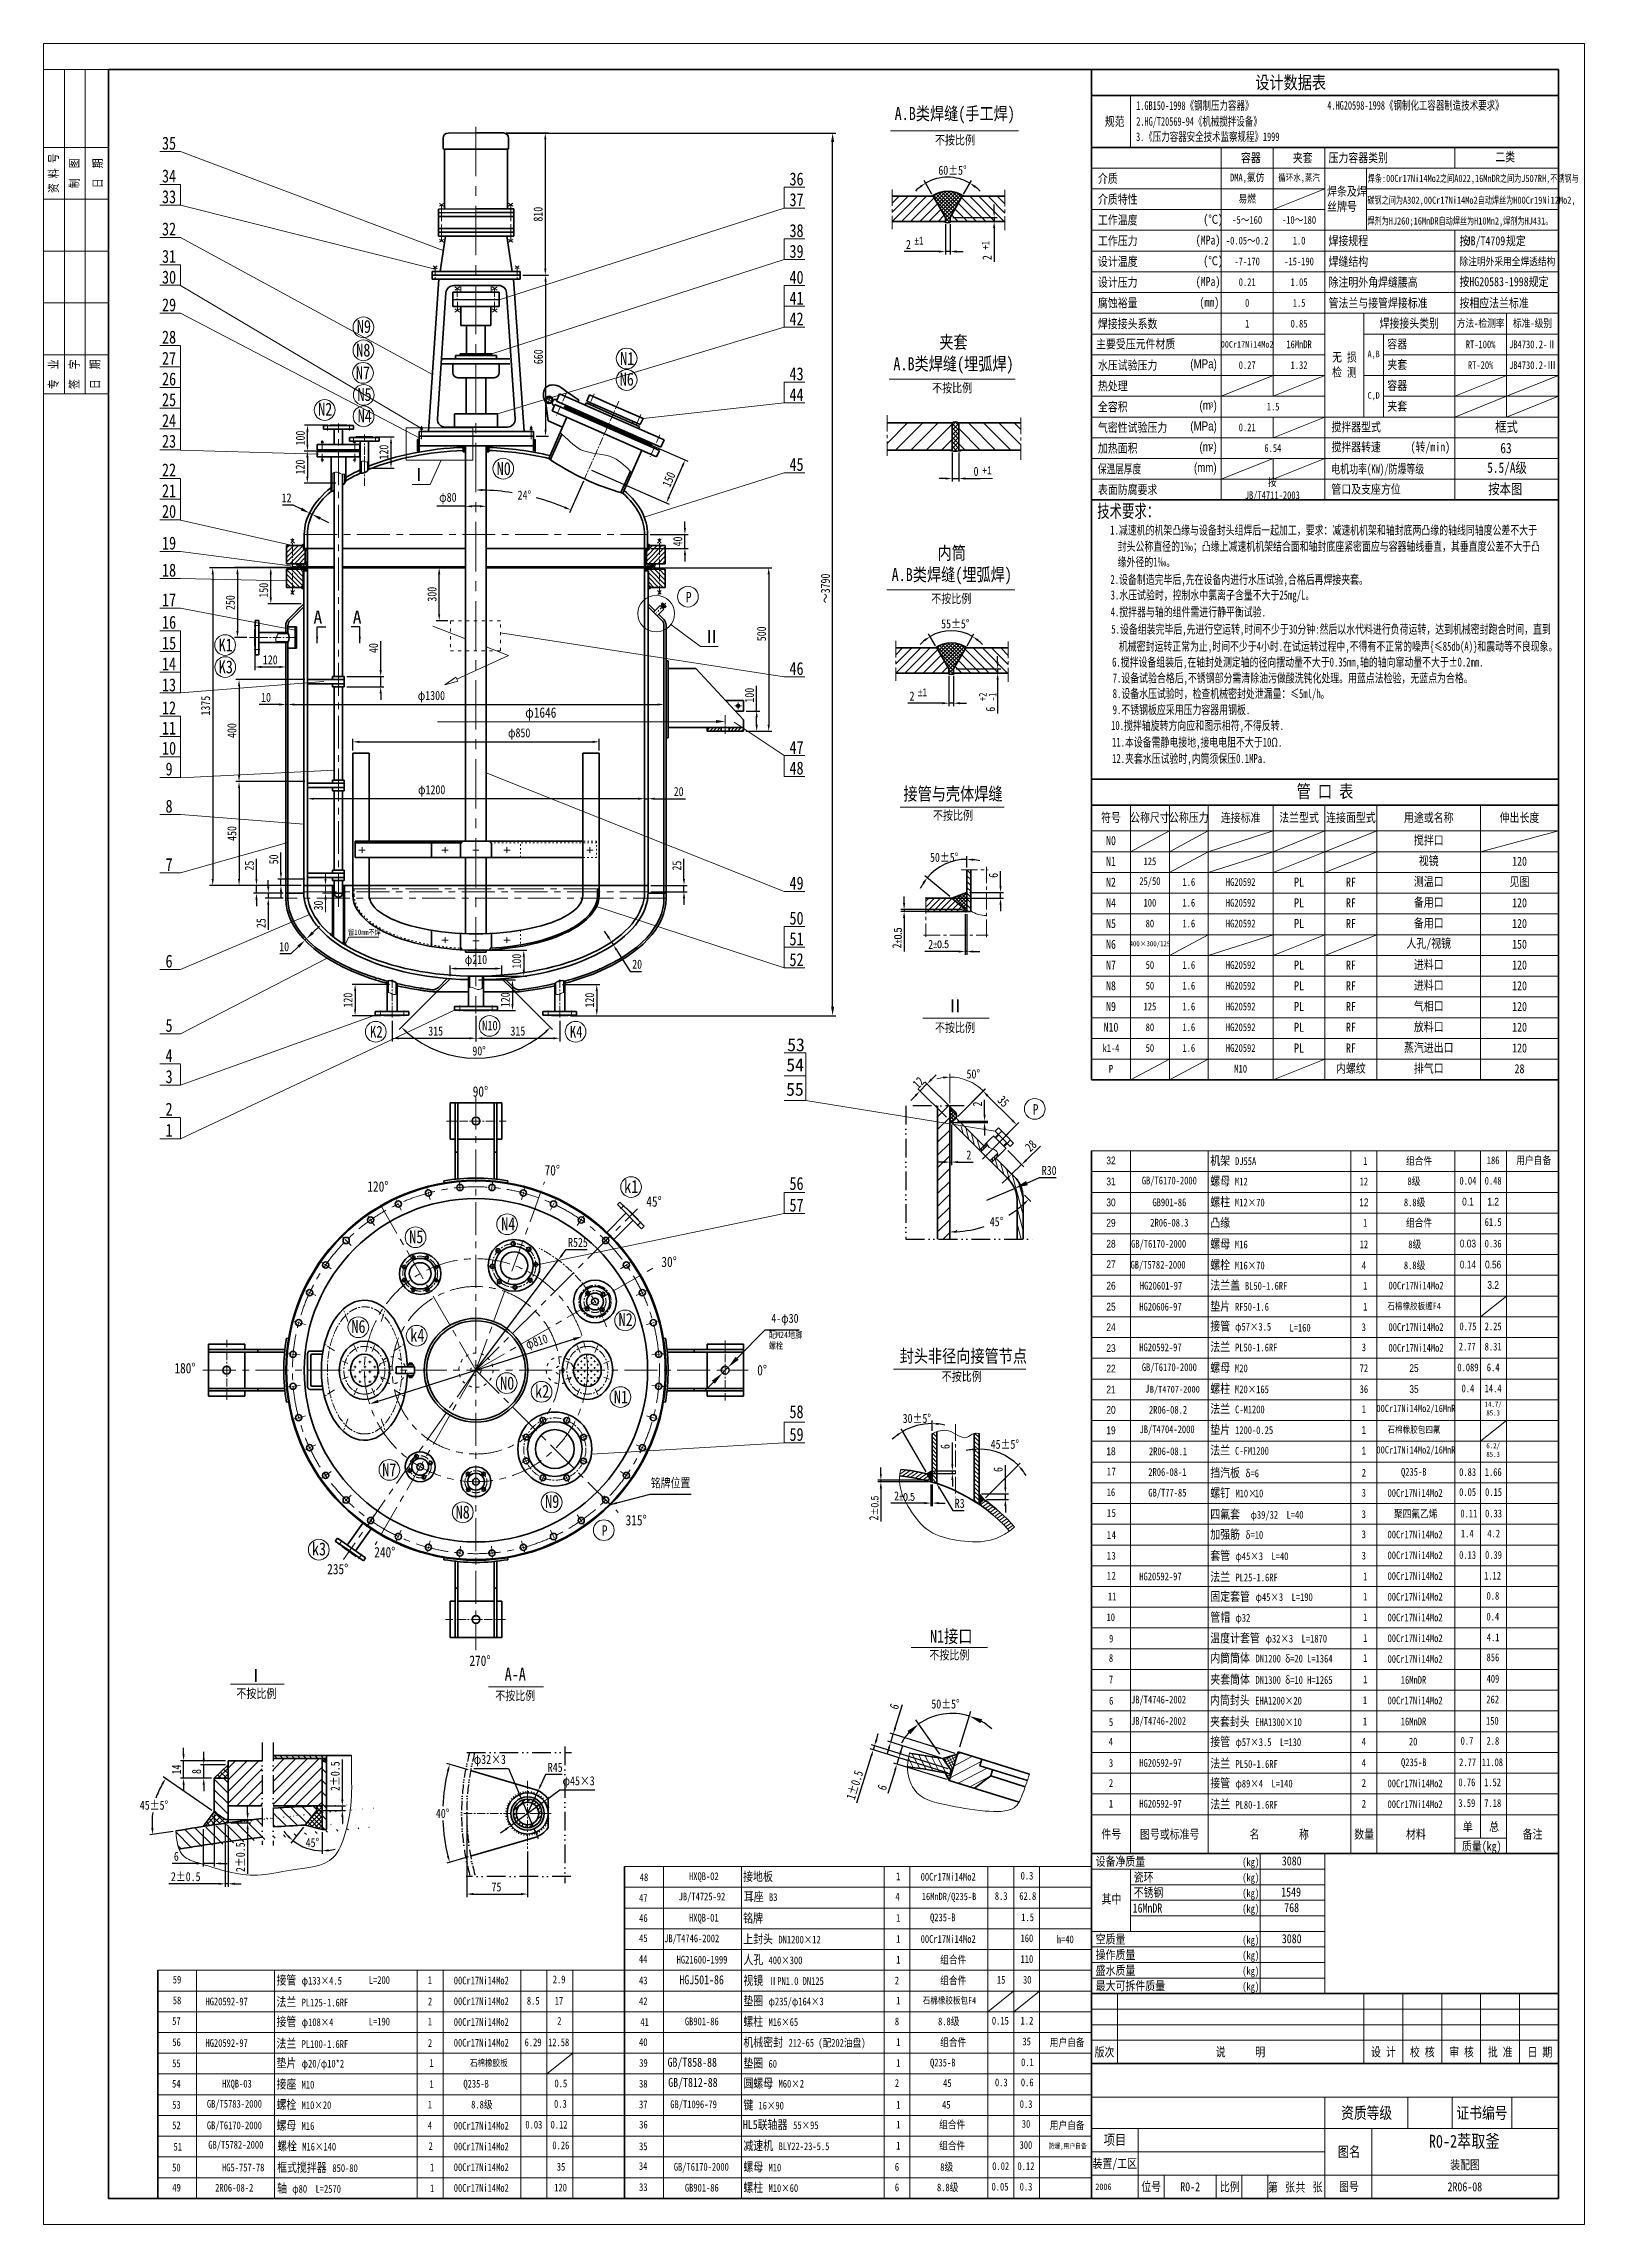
# Model space of a CAD drawing. Header units: millimetres. Extents: x 10132 to 16072, y 1336 to 9746.
import ezdxf

# ---------------------------------------------------------------- set-up
doc = ezdxf.new("R2010")
doc.units = ezdxf.units.MM
for name, pattern in [('ACAD_ISO03W100', [30, 12, -18]), ('ACAD_ISO12W100', [21, 12, -3, 0, -3, 0, -3]), ('CENTER', [50.8, 31.75, -6.35, 6.35, -6.35])]:
    doc.linetypes.add(name, pattern=pattern)
doc.layers.get('DEFPOINTS').update_dxf_attribs({"lineweight": 18})
doc.layers.add('双点划线', color=7, linetype='ACAD_ISO12W100')
doc.layers.add('双点线', color=7, linetype='ACAD_ISO12W100')
for name, color, linetype, lineweight in [('点划线', 1, 'CENTER', 15), ('粗实线', 4, 'Continuous', 35), ('细实线', 7, 'Continuous', 18), ('虚线', 3, 'ACAD_ISO03W100', 15)]:
    doc.layers.add(name, color=color, linetype=linetype, lineweight=lineweight)
doc.styles.get("Standard").update_dxf_attribs({"font": 'SIMFANG.TTF', "width": 0.8, "height": 35})
doc.dimstyles.new('新建', dxfattribs={"dimtxt": 40, "dimasz": 35, "dimexe": 12, "dimexo": 10, "dimgap": 10, "dimtad": 1, "dimtoh": 1, "dimdec": 4, "dimdsep": 46, "dimlunit": 6, "dimtxsty": 'Standard', "dimcen": 1, "dimadec": 0, "dimazin": 0, "dimtfac": 1, "dimtdec": 4, "dimtmove": 0, "dimatfit": 0, "dimfxl": 0, "dimtolj": 1, "dimtzin": 0, "dimarcsym": 0})
doc.dimstyles.new('机械', dxfattribs={"dimtxt": 60, "dimasz": 52, "dimexe": 15, "dimexo": 10, "dimgap": 10, "dimtad": 1, "dimtoh": 1, "dimdec": 4, "dimdsep": 46, "dimlunit": 6, "dimtxsty": 'Standard', "dimcen": 1, "dimadec": 0, "dimazin": 0, "dimtfac": 1, "dimtdec": 4, "dimtmove": 0, "dimatfit": 0, "dimfxl": 0, "dimtolj": 1, "dimtzin": 0, "dimarcsym": 0})
doc.dimstyles.new('机械标注', dxfattribs={"dimtxt": 35, "dimasz": 25, "dimexe": 12, "dimexo": 10, "dimgap": 10, "dimtad": 1, "dimdec": 1, "dimdsep": 46, "dimtxsty": 'Standard', "dimcen": 2.5, "dimadec": 0, "dimazin": 0, "dimtfac": 1, "dimtdec": 1, "dimtmove": 0, "dimatfit": 3, "dimfxl": 0, "dimarcsym": 0})
doc.dimstyles.new('角度', dxfattribs={"dimtxt": 60, "dimasz": 50, "dimexe": 20, "dimexo": 20, "dimgap": 20, "dimtad": 1, "dimtih": 1, "dimtoh": 1, "dimdsep": 46, "dimtxsty": 'Standard', "dimcen": 2.5, "dimadec": 0, "dimazin": 0, "dimtfac": 1, "dimtmove": 0, "dimatfit": 0, "dimfxl": 0, "dimarcsym": 0})
doc.dimstyles.new('角度标注', dxfattribs={"dimtxt": 35, "dimasz": 25, "dimexe": 12, "dimexo": 10, "dimgap": 10, "dimtad": 1, "dimtih": 1, "dimtoh": 1, "dimdec": 4, "dimdsep": 46, "dimlunit": 6, "dimtxsty": 'Standard', "dimcen": 1, "dimadec": 0, "dimazin": 0, "dimtfac": 1, "dimtdec": 4, "dimtmove": 0, "dimatfit": 0, "dimfxl": 0, "dimtolj": 1, "dimtzin": 0, "dimarcsym": 0})
pattern_1 = [(135, (-22.822, 267.38), (-22.45064, -22.45064), [])]

msp = doc.modelspace()

# ---------------------------------------------------------------- texts
at = {"layer": '细实线'}
for s, height, width, p in [('设计数据表', 50, 0.8, (14803.00727, 9570.97026)), ('1.GB150-1998《钢制压力容器》', 33.3333333, 0.7, (14343.78153, 9490.4147)), ('4.HG20598-1998《钢制化工容器制造技术要求》', 33.3333333, 0.7, (15080.75367, 9491.20574)), ('规范', 35, 0.8, (14222.69722, 9428.47026)), ('2.HG/T20569-94《机械搅拌设备》', 33.3333333, 0.7, (14344.17042, 9429.30359)), ('3.《压力容器安全技术监察规程》1999', 33.3333333, 0.7, (14343.47239, 9370.3734)), ('容器', 35, 0.8, (14747.69722, 9288.47026)), ('夹套', 35, 0.8, (14947.69722, 9288.47026)), ('压力容器类别', 35, 0.8, (15085.44905, 9288.47026)), ('介质', 35, 0.8, (14196.31168, 9208.47026)), ('介质特性', 35, 0.8, (14196.31168, 9128.47026)), ('焊条:00Cr17Ni14Mo2之间A022,16MnDR之间为J507RH,不锈钢与', 28, 0.7, (15236.30775, 9212.20607)), ('工作温度    ', 35, 0.8, (14196.31168, 9048.47026)), ('(℃)', 35, 0.8, (14602.51337, 9050.97026)), ('碳钢之间为A302,00Cr17Ni14Mo2自动焊丝为H00Cr19Ni12Mo2,', 28, 0.7, (15235.21407, 9128.17859)), ('工作压力    ', 35, 0.8, (14196.31168, 8968.47026)), ('(MPa)', 35, 0.8, (14573.26973, 8970.97026)), ('焊接规程', 35, 0.8, (15085.44905, 8968.47026)), ('焊剂为HJ260;16MnDR自动焊丝为H10Mn2,焊剂为HJ431。', 28, 0.7, (15235.21407, 9048.17859)), ('按', 35, 0.8, (15590.16078, 8968.09188)), ('JB/T4709', 35, 0.8, (15614.16078, 8968.09188)), ('规定', 35, 0.8, (15769.14456, 8968.09188)), ('设计温度    ', 35, 0.8, (14196.31168, 8888.47026)), ('(℃)', 35, 0.8, (14602.51337, 8890.97026)), ('焊缝结构', 35, 0.8, (15085.44905, 8888.47026)), ('除注明外采用全焊透结构', 30, 0.8, (15590.16078, 8890.97026)), ('设计压力   ', 35, 0.8, (14196.31168, 8808.47026)), ('(MPa)', 35, 0.8, (14573.26973, 8810.97026)), ('除注明外角焊缝腰高', 35, 0.8, (15085.44905, 8808.47026)), ('腐蚀裕量', 35, 0.8, (14196.31168, 8728.47026)), ('(mm)', 35, 0.8, (14587.77153, 8730.97026)), ('管法兰与接管焊接标准', 35, 0.8, (15085.44905, 8728.47026)), ('按相应法兰标准', 35, 0.8, (15590.16078, 8728.47026)), ('焊接接头系数', 35, 0.8, (14196.31168, 8648.47026)), ('水压试验压力', 35, 0.8, (14196.31168, 8488.47026)), ('热处理 ', 35, 0.8, (14196.31168, 8408.47026)), ('全容积', 35, 0.8, (14196.31168, 8328.09188)), ('气密性试验压力', 35, 0.8, (14196.31168, 8248.47026)), ('加热面积', 35, 0.8, (14196.31168, 8168.47026)), ('保温层厚度', 34, 0.7, (14196.31168, 8088.78137)), ('电机功率(KW)/防爆等级', 35, 0.7, (15096.31168, 8088.27582)), ('表面防腐要求', 35, 0.8, (14196.31168, 8008.47026)), ('技术要求：', 50, 0.7, (14193.71753, 7918.16025)), ('1.减速机的机架凸缘与设备封头组焊后一起加工，要求：减速机机架和轴封底两凸缘的轴线同轴度公差不大于', 35, 0.7, (14243.82489, 7852.55543)), ('封头公称直径的1‰；凸缘上减速机机架结合面和轴封底座紧密面应与容器轴线垂直，其垂直度公差不大于凸', 35, 0.7, (14272.50714, 7789.74209)), ('缘外径的1‰。', 35, 0.7, (14272.50714, 7729.64631)), ('2.设备制造完毕后,先在设备内进行水压试验,合格后再焊接夹套。', 35, 0.7, (14244.56973, 7662.13811)), ('4.搅拌器与轴的组件需进行静平衡试验.', 35, 0.7, (14245.22835, 7537.10827)), ('3.水压试验时，控制水中氯离子含量不大于25mg/L。', 35, 0.7, (14245.22844, 7602.11544)), ('5.设备组装完毕后,先进行空运转,时间不少于30分钟:然后以水代料进行负荷运转，达到机械密封跑合时间，直到', 35, 0.7, (14248.03188, 7470.44811)), ('机械密封运转正常为止,时间不少于4小时.在试运转过程中,不得有不正常的噪声{≤85db(A)}和震动等不良现象。', 35, 0.7, (14277.08061, 7404.33721)), ('6.搅拌设备组装后,在轴封处测定轴的径向摆动量不大于0.35mm,轴的轴向窜动量不大于±0.2mm.', 35, 0.7, (14250.85282, 7343.53591)), ('7.设备试验合格后,不锈钢部分需清除油污做酸洗钝化处理。用蓝点法检验，无蓝点为合格。', 35, 0.7, (14253.28217, 7282.1135)), ('8.设备水压试验时，检查机械密封处泄漏量：≤5ml/h。', 35, 0.7, (14253.28217, 7221.96549)), ('9.不锈钢板应采用压力容器用钢板.', 35, 0.7, (14253.28217, 7159.9846)), ('10.搅拌轴旋转方向应和图示相符,不得反转.', 35, 0.7, (14246.94517, 7099.25701)), ('11.本设备需静电接地,接电电阻不大于10Ω.', 35, 0.7, (14250.43795, 7034.6678)), ('12.夹套水压试验时,内筒须保压0.1MPa.', 35, 0.7, (14250.86825, 6971.57618)), ('1', 30, 0.8, (15218.84007, 5421.98723)), ('组合件', 30, 0.8, (15383.90405, 5421.98723)), ('凸缘', 35, 0.8, (14629.50179, 5181.14667)), ('8.8级', 30, 0.8, (15375.90405, 5262.36687)), ('组合件', 30, 0.8, (15383.90405, 5183.64667)), ('GB/T6170-2000', 30, 0.8, (14324.26864, 5102.70922)), ('1', 30, 0.8, (15218.84007, 5183.64667)), ('8级', 30, 0.8, (15393.04691, 5100.56637)), ('GB/T5782-2000', 30, 0.8, (14321.98293, 5021.80901)), ('8.8级', 30, 0.8, (15375.90405, 5019.66616)), ('HG20601-97', 30, 0.8, (14357.98293, 4940.946)), ('1', 30, 0.8, (15218.84007, 4940.946)), ('HG20606-97', 30, 0.8, (14355.69721, 4860.04575)), ('1', 30, 0.8, (15218.84007, 4860.04575)), ('3', 30, 0.8, (15213.23055, 4781.3256)), ('HG20592-97', 30, 0.8, (14355.69721, 4703.24123)), ('J', 30, 0.8, (14377.90194, 4543.73705)), ('B/T4707-2000', 25.713, 0.8, (14396.18765, 4543.73705)), ('1', 30, 0.8, (14230.74355, 4224.44246)), ('7', 30, 0.8, (14249.02926, 4224.44246)), ('2R06-08-1', 30, 0.8, (14390.57218, 4222.34782)), ('挡汽板 ', 35, 0.8, (14629.50179, 4217.41139)), ('δ=6', 29.9985, 0.8, (14765.1126, 4217.41139)), ('2', 30, 0.8, (15213.36388, 4219.7222)), ('Q235-B', 30, 0.8, (15364.81524, 4223.19594)), ('0.83', 30, 0.8, (15588.89949, 4222.37131)), ('1.66', 30, 0.8, (15687.63282, 4222.37131)), ('16', 30, 0.8, (14230.12579, 4144.52238)), ('GB/T77-85', 30, 0.8, (14390.61672, 4142.77879)), ('螺钉 ', 35, 0.8, (14629.50179, 4139.92731)), ('M10', 29.9985, 0.8, (14726.36666, 4139.92731)), ('×', 29.9985, 0.8, (14776.18038, 4139.92731)), ('10', 29.9985, 0.8, (14801.3251, 4139.92731)), ('3', 30, 0.8, (15213.23055, 4142.52191)), ('00Cr17Ni14Mo2', 30, 0.8, (15312.91987, 4141.58426)), ('0.05', 30, 0.8, (15588.89949, 4145.17102)), ('0.15', 30, 0.8, (15688.89949, 4145.17102)), ('1', 30, 0.8, (14230.80841, 4064.60233)), ('5', 30, 0.8, (14249.09413, 4064.60233)), ('四氟套  ', 35, 0.8, (14629.50179, 4057.33805)), ('φ39/32  L=40', 29.9985, 0.8, (14784.48558, 4057.33805)), ('3', 30, 0.8, (15213.23055, 4060.12184)), ('聚四氟乙烯', 30, 0.8, (15337.42122, 4061.4458)), ('0.11', 30, 0.8, (15593.6233, 4062.77095)), ('0.33', 30, 0.8, (15688.89949, 4062.77095)), ('1', 30, 0.8, (14230.74355, 3979.7222)), ('4', 30, 0.8, (14249.02926, 3979.7222)), ('加强筋 ', 35, 0.8, (14629.50179, 3980.02191)), ('δ=10', 29.9985, 0.8, (14765.1126, 3980.02191)), ('3', 30, 0.8, (15213.23055, 3982.52191)), ('00Cr17Ni14Mo2', 30, 0.8, (15312.91987, 3981.58426)), ('1.4', 30, 0.8, (15595.83282, 3985.17102)), ('4.2', 30, 0.8, (15697.63282, 3985.17102)), ('1', 30, 0.8, (14230.41922, 3899.80215)), ('3', 30, 0.8, (14248.70494, 3899.80215)), ('套管 ', 35, 0.8, (14629.50179, 3897.90562)), ('φ45×3  L=40', 29.9985, 0.8, (14726.36666, 3897.90562)), ('3', 30, 0.8, (15213.23055, 3900.12184)), ('00Cr17Ni14Mo2', 30, 0.8, (15312.91987, 3901.58426)), ('0.13', 30, 0.8, (15588.89949, 3902.77095)), ('0.39', 30, 0.8, (15688.76615, 3902.77095)), ('1', 30, 0.8, (14230.74355, 3822.36204)), ('2', 30, 0.8, (14249.02926, 3822.36204)), ('HG20592-97', 30, 0.8, (14355.69721, 3819.80215)), ('法兰 ', 35, 0.8, (14629.50179, 3815.69404)), ('PL25-1.6RF', 29.9985, 0.8, (14726.36666, 3815.69404)), ('1', 30, 0.8, (15218.84007, 3819.80215)), ('00Cr17Ni14Mo2', 30, 0.8, (15312.91987, 3821.58426)), ('1.12', 30, 0.8, (15684.97353, 3822.45126)), ('11', 30, 0.8, (14234.69721, 3742.44199)), ('管帽 ', 35, 0.8, (14629.50179, 3660.14583)), ('固定套管 ', 35, 0.8, (14629.50179, 3740.14583)), ('φ45×3  L=190', 29.9985, 0.8, (14803.85855, 3740.14583)), ('1', 30, 0.8, (15218.84007, 3742.36204)), ('00Cr17Ni14Mo2', 30, 0.8, (15312.91987, 3741.58426)), ('0.8', 30, 0.8, (15694.57353, 3745.01116)), ('10', 30, 0.8, (14229.55436, 3662.52191)), ('温度计套管 ', 35, 0.8, (14629.50179, 3579.94199)), ('φ32', 29.9985, 0.8, (14726.36666, 3660.14583)), ('1', 30, 0.8, (15218.84007, 3662.36204)), ('00Cr17Ni14Mo2', 30, 0.8, (15312.91987, 3661.58426)), ('0.4', 30, 0.8, (15694.25924, 3665.01116)), ('8', 30, 0.8, (14238.69721, 3505.16179)), ('9', 30, 0.8, (14239.26864, 3580.12184)), ('内筒筒体 ', 35, 0.8, (14629.50179, 3502.85098)), ('DN1200 δ=20 L=1364', 29.9985, 0.8, (14803.85855, 3502.85098)), ('φ32×3  L=1870', 29.9985, 0.8, (14842.60449, 3579.94199)), ('1', 30, 0.8, (15218.84007, 3582.44199)), ('1', 30, 0.8, (15218.84007, 3505.16179)), ('00Cr17Ni14Mo2', 30, 0.8, (15312.91987, 3581.58426)), ('00Cr17Ni14Mo2', 30, 0.8, (15312.91987, 3501.58426)), ('856', 30, 0.8, (15694.57353, 3507.8109)), ('4.1', 30, 0.8, (15695.50686, 3585.09111)), ('7', 30, 0.8, (14238.69721, 3422.76168)), ('夹套筒体 ', 35, 0.8, (14629.50179, 3420.54547)), ('DN1300 δ=10 H=1265', 29.9985, 0.8, (14803.85855, 3420.54547)), ('1', 30, 0.8, (15218.84007, 3422.76168)), ('16MnDR', 30, 0.8, (15363.972, 3420.60135)), ('409', 30, 0.8, (15694.70686, 3425.41079)), ('6', 30, 0.8, (14239.26864, 3340.36161)), ('JB/T4746-2002', 30, 0.8, (14323.89705, 3344.93229)), ('内筒封头 ', 35, 0.8, (14628.55877, 3340.47862)), ('EHA1200×20', 29.9985, 0.8, (14802.91553, 3340.47862)), ('1', 30, 0.8, (15217.89705, 3342.78944)), ('00Cr17Ni14Mo2', 30, 0.8, (15312.91987, 3341.58426)), ('262', 30, 0.8, (15693.63051, 3345.43855)), ('5', 30, 0.8, (14238.69721, 3257.9615)), ('JB/T4746-2002', 30, 0.8, (14323.89705, 3262.53218)), ('夹套封头 ', 35, 0.8, (14628.55877, 3257.88933)), ('EHA1300×10', 29.9985, 0.8, (14802.91553, 3257.88933)), ('1', 30, 0.8, (15217.89705, 3260.38933)), ('16MnDR', 30, 0.8, (15363.972, 3260.60135)), ('150', 30, 0.8, (15692.36384, 3263.03844)), ('4', 30, 0.8, (14238.12579, 3183.00146)), ('接管 ', 35, 0.8, (14629.50179, 3180.78524)), ('φ57×3.5  L=130', 29.9985, 0.8, (14726.36666, 3180.78524)), ('4', 30, 0.8, (15213.16388, 3183.00146)), ('20', 30, 0.8, (15395.33262, 3183.00146)), ('0.7', 30, 0.8, (15594.57353, 3185.65057)), ('2.8', 30, 0.8, (15694.50686, 3185.65057)), ('3', 30, 0.8, (14238.69721, 3100.60135)), ('HG20592-97', 30, 0.8, (14355.69721, 3100.60135)), ('法兰 ', 35, 0.8, (14629.50179, 3096.49324)), ('PL50-1.6RF', 29.9985, 0.8, (14726.36666, 3096.49324)), ('4', 30, 0.8, (15213.16388, 3100.60135)), ('Q235-B', 30, 0.8, (15364.81524, 3103.19594)), ('2.77', 30, 0.8, (15588.76615, 3103.25046)), ('11.08', 30, 0.8, (15676.37353, 3103.25046)), ('2', 30, 0.8, (14238.69721, 3023.16132)), ('接管 ', 35, 0.8, (14629.50179, 3020.9451)), ('φ89×4  L=140', 29.9985, 0.8, (14726.36666, 3020.9451)), ('2', 30, 0.8, (15213.36388, 3023.16132)), ('00Cr17Ni14Mo2', 30, 0.8, (15312.91987, 3021.58426)), ('0.76', 30, 0.8, (15585.97353, 3025.81043)), ('1.52', 30, 0.8, (15684.97353, 3025.81043)), ('1', 30, 0.8, (14238.65397, 2943.24123)), ('HG20592-97', 30, 0.8, (14355.69721, 2943.24123)), ('法兰 ', 35, 0.8, (14629.50179, 2939.13313)), ('PL80-1.6RF', 29.9985, 0.8, (14726.36666, 2939.13313)), ('2', 30, 0.8, (15213.36388, 2943.24123)), ('00Cr17Ni14Mo2', 30, 0.8, (15312.91987, 2941.58426)), ('3.59', 30, 0.8, (15585.77353, 2945.89035)), ('7.18', 30, 0.8, (15685.77353, 2945.89035)), ('件号', 35, 0.8, (14209.64853, 2824.03783)), ('图号或标准号', 35, 0.8, (14358.4864, 2823.28107)), ('名        称', 35, 0.8, (14780.91343, 2823.18647)), ('数量', 35, 0.8, (15184.23776, 2823.28107)), ('材料', 35, 0.8, (15383.93505, 2823.84864)), ('单', 35, 0.8, (15603.53505, 2852.63908)), ('总', 35, 0.8, (15704.36749, 2852.1661)), ('备注', 35, 0.8, (15833.93505, 2823.37566)), ('质量(kg)', 35, 0.8, (15599.881, 2777.29534)), ('HXQB-02', 30, 0.8, (12619.83521, 2663.6455)), ('接地板', 35, 0.8, (12828.51354, 2660.39388)), ('1', 30, 0.8, (13417.85182, 2663.08832)), ('00Cr17Ni14Mo2', 30, 0.8, (13512.91987, 2661.58426)), ('0.3', 30, 0.8, (13898.3099, 2665.73744)), ('设备净质量  ', 35, 0.8, (14187.67258, 2718.65945)), ('瓷环', 35, 0.8, (14334.14834, 2657.90269)), ('(kg)', 30, 0.8, (14752.82448, 2718.45739)), ('(kg)', 30, 0.8, (14752.82448, 2658.45739)), ('3080', 35, 0.8, (14905.27335, 2720.32445)), ('47', 30, 0.8, (12427.26864, 2579.93395)), ('48', 30, 0.8, (12430.03055, 2659.93395)), ('JB/T4725-92', 30, 0.8, (12580.00234, 2585.4736)), ('耳座 ', 35, 0.8, (12831.20692, 2582.88576)), ('B3', 29.9985, 0.8, (12928.07178, 2582.88576)), ('4', 30, 0.8, (13415.54374, 2584.7236)), ('16MnDR/Q235-B', 28.2843, 0.8, (13517.20981, 2586.50991)), ('8.3', 30, 0.8, (13798.92365, 2587.37271)), ('62.8', 30, 0.8, (13893.078, 2587.37271)), ('其中', 35, 0.8, (14210.34908, 2573.25848)), ('不锈钢  ', 35, 0.8, (14334.14834, 2598.84864)), ('(kg)', 30, 0.8, (14752.82448, 2598.45739)), ('1549', 35, 0.8, (14902.91113, 2600.32445)), ('46', 30, 0.8, (12427.84007, 2502.32877)), ('HXQB-01', 30, 0.8, (12619.83521, 2503.6455)), ('铭牌', 35, 0.8, (12828.51354, 2499.67594)), ('1', 30, 0.8, (13417.85182, 2502.8565)), ('Q235-B', 30, 0.8, (13549.0979, 2505.03022)), ('1.5', 30, 0.8, (13900.78609, 2505.50561)), ('16MnDR', 35, 0.8, (14330.2132, 2538.47026)), ('(kg)', 30, 0.8, (14752.82448, 2538.45739)), ('768', 35, 0.8, (14914.60014, 2540.32445)), ('45', 30, 0.8, (12427.26864, 2424.7236)), ('JB/T4746-2002', 30, 0.8, (12524.16534, 2424.05089)), ('上封头 ', 35, 0.8, (12828.82706, 2419.21884)), ('DN1200×12', 29.9985, 0.8, (12964.43787, 2419.21884)), ('1', 30, 0.8, (13418.84007, 2421.90803)), ('00Cr17Ni14Mo2', 30, 0.8, (13512.91987, 2421.58426)), ('160', 30, 0.8, (13897.96481, 2424.55714)), ('h=40', 30, 0.8, (14037.85028, 2420.36161)), ('空质量  ', 35, 0.8, (14187.67258, 2418.84864)), ('(kg)', 30, 0.8, (14752.82448, 2418.45739)), ('3080', 35, 0.8, (14905.27335, 2420.32445)), ('44', 30, 0.8, (12426.69721, 2344.58332)), ('HG21600-1999', 30, 0.8, (12572.0387, 2341.90803)), ('人孔 ', 35, 0.8, (12829.50179, 2339.55155)), ('400×300', 29.9985, 0.8, (12926.36666, 2339.55155)), ('1', 30, 0.8, (13418.84007, 2341.76776)), ('组合件', 30, 0.8, (13587.95504, 2341.76776)), ('110', 30, 0.8, (13897.96481, 2344.41687)), ('操作质量', 35, 0.8, (14187.67258, 2358.65945)), ('(kg)', 30, 0.8, (14752.82448, 2358.45739)), ('59', 30, 0.8, (10629.56388, 2265.0655)), ('接管 ', 35, 0.8, (11029.50179, 2260.78524)), ('φ133×4.5', 29.9985, 0.8, (11126.36666, 2260.78524)), ('L=200', 30, 0.8, (11385.33213, 2263.28671)), ('1', 30, 0.8, (11612.96388, 2263.00146)), ('00Cr17Ni14Mo2', 30, 0.8, (11712.91987, 2261.58426)), ('2.9', 30, 0.8, (12094.44019, 2265.65057)), ('43', 30, 0.8, (12427.26864, 2261.90803)), ('HGJ501-86', 35, 0.8, (12582.87499, 2261.84979)), ('视镜 ', 35, 0.8, (12829.50179, 2259.41135)), ('ⅡPN1.0 DN125', 29.9985, 0.8, (12926.36666, 2259.41135)), ('2', 30, 0.8, (13413.36388, 2261.62757)), ('组合件', 30, 0.8, (13587.95504, 2261.62757)), ('15', 30, 0.8, (13806.69815, 2264.27668)), ('30', 30, 0.8, (13907.43148, 2264.27668)), ('盛水质量', 35, 0.8, (14187.67258, 2298.37566)), ('最大可拆件质量', 35, 0.8, (14187.67258, 2238.75404)), ('(kg)', 30, 0.8, (14752.82448, 2298.45739)), ('(kg)', 30, 0.8, (14752.82448, 2238.45739)), ('58', 30, 0.8, (10629.63055, 2185.0655)), ('HG20592-97', 30, 0.8, (10755.69721, 2180.60135)), ('法兰 ', 35, 0.8, (11029.50179, 2176.49324)), ('PL125-1.6RF', 29.9985, 0.8, (11126.36666, 2176.49324)), ('2', 30, 0.8, (11613.36388, 2180.60135)), ('00Cr17Ni14Mo2', 30, 0.8, (11712.91987, 2181.58426)), ('8.5', 30, 0.8, (11994.70686, 2183.25046)), ('17', 30, 0.8, (12101.97353, 2183.25046)), ('42', 30, 0.8, (12427.26864, 2181.76776)), ('垫圈 ', 35, 0.8, (12829.50179, 2180.7656)), ('φ235/φ164×3', 29.9985, 0.8, (12926.36666, 2180.7656)), ('1', 30, 0.8, (13418.84007, 2184.02235)), ('石棉橡胶板包F4', 26, 0.8, (13520.89796, 2186.78724)), ('57', 30, 0.8, (10627.26864, 2105.0655)), ('接管 ', 35, 0.8, (11029.50179, 2100.78524)), ('φ108×4', 29.9985, 0.8, (11126.36666, 2100.78524)), ('L=190', 30, 0.8, (11385.33213, 2103.28671)), ('1', 30, 0.8, (11612.96388, 2103.00146)), ('00Cr17Ni14Mo2', 30, 0.8, (11712.91987, 2101.58426)), ('2', 30, 0.8, (12111.64019, 2105.65057)), ('41', 30, 0.8, (12432.4115, 2101.62757)), ('GB901-86', 30, 0.8, (12603.89721, 2103.88212)), ('螺柱 ', 35, 0.8, (12829.50179, 2101.19293)), ('M16×65\u3000\u3000', 29.9985, 0.8, (12926.36666, 2101.19293)), ('8', 30, 0.8, (13413.43055, 2103.88212)), ('8.8级', 30, 0.8, (13579.95504, 2103.88212)), ('0.15', 30, 0.8, (13787.52474, 2106.53123)), ('1.2', 30, 0.8, (13898.16481, 2106.53123)), ('56', 30, 0.8, (10627.84007, 2023.56675)), ('HG20592-97', 30, 0.8, (10755.69721, 2020.60135)), ('法兰 ', 35, 0.8, (11029.50179, 2016.49324)), ('PL100-1.6RF', 29.9985, 0.8, (11126.36666, 2016.49324)), ('2', 30, 0.8, (11613.36388, 2020.60135)), ('00Cr17Ni14Mo2', 30, 0.8, (11712.91987, 2021.58426)), ('6.29', 30, 0.8, (11985.97353, 2023.25046)), ('12.58', 30, 0.8, (12076.37353, 2023.25046)), ('40', 30, 0.8, (12427.26864, 2024.02235)), ('机械密封 ', 35, 0.8, (12829.50179, 2021.14729)), ('212-65 (配202油盘)', 29.9985, 0.8, (13003.85855, 2021.14729)), ('1', 30, 0.8, (13418.84007, 2023.74189)), ('组合件', 30, 0.8, (13587.95504, 2023.74189)), ('35', 30, 0.8, (13905.20291, 2026.391)), ('用户自备', 30, 0.8, (14010.60093, 2023.04552)), ('版次', 35, 0.8, (14183.40532, 1983.18647)), ('说      明', 35, 0.8, (14650.58911, 1983.75404)), ('设 计', 35, 0.8, (15249.02154, 1983.75404)), ('校 核', 35, 0.8, (15399.17289, 1983.37566)), ('审 核', 35, 0.8, (15550.30803, 1983.47026)), ('批 准', 35, 0.8, (15699.62694, 1983.37566)), ('日 期', 35, 0.8, (15852.65397, 1983.09188)), ('55', 30, 0.8, (10627.26864, 1942.06799)), ('垫片 ', 35, 0.8, (11029.50179, 1940.94396)), ('φ20/φ10*2', 29.9985, 0.8, (11126.36666, 1940.94396)), ('1', 30, 0.8, (11618.84007, 1943.44396)), ('石棉橡胶板', 26, 0.8, (11775.14255, 1945.44396)), ('39', 30, 0.8, (12427.84007, 1943.88212)), ('GB/T858-88', 35, 0.8, (12537.03055, 1943.60165)), ('垫圈 ', 35, 0.8, (12829.50179, 1940.34489)), ('60', 29.9985, 0.8, (12926.36666, 1940.34489)), ('1', 30, 0.8, (13418.84007, 1943.60165)), ('Q235-B', 30, 0.8, (13549.0979, 1945.03022)), ('0.1', 30, 0.8, (13899.96481, 1946.25076)), ('54', 30, 0.8, (10626.69721, 1863.44396)), ('HXQB-03', 30, 0.8, (10819.83521, 1863.6455)), ('接座 ', 35, 0.8, (11029.50179, 1859.729)), ('M10', 29.9985, 0.8, (11126.36666, 1859.729)), ('1', 30, 0.8, (11618.84007, 1861.94521)), ('Q235-B', 30, 0.8, (11749.99969, 1863.37378)), ('0.5', 30, 0.8, (12101.21922, 1864.59432)), ('38', 30, 0.8, (12427.26864, 1863.74189)), ('GB/T812-88', 35, 0.8, (12539.69721, 1865.99644)), ('圆螺母 ', 35, 0.8, (12829.50179, 1863.59103)), ('M60×2', 29.9985, 0.8, (12965.1126, 1863.59103)), ('2', 30, 0.8, (13413.36388, 1865.99644)), ('45', 30, 0.8, (13599.38362, 1865.99644)), ('0.3', 30, 0.8, (13799.29815, 1868.64555)), ('0.6', 30, 0.8, (13899.16481, 1868.64555)), ('53', 30, 0.8, (10627.26864, 1781.94521)), ('GB/T5783-2000', 30, 0.8, (10761.16388, 1785.9577)), ('螺栓 ', 35, 0.8, (11029.50179, 1780.8594)), ('M10×20', 29.9985, 0.8, (11126.36666, 1780.8594)), ('1', 30, 0.8, (11612.96388, 1783.17021)), ('8.8级', 30, 0.8, (11779.95504, 1783.17021)), ('0.3', 30, 0.8, (12099.48862, 1785.81932)), ('37', 30, 0.8, (12427.26864, 1783.60165)), ('GB/T1096-79', 30, 0.8, (12547.69721, 1784.2404)), ('键 ', 35, 0.8, (12829.50179, 1779.12457)), ('16×90', 29.9985, 0.8, (12887.62071, 1779.12457)), ('1', 30, 0.8, (13418.84007, 1782.09754)), ('45', 30, 0.8, (13595.33262, 1782.09754)), ('0.3', 30, 0.8, (13894.83067, 1784.74666)), ('资质等级', 45, 0.8, (15134.10803, 1743.47026)), ('证书编号', 45, 0.8, (15578.81613, 1743.34864)), ('52', 30, 0.8, (10627.26864, 1703.17021)), ('GB/T6170-2000', 30, 0.8, (10761.16388, 1702.985)), ('螺母 ', 35, 0.8, (11029.50179, 1700.5796)), ('M16', 29.9985, 0.8, (11126.36666, 1700.5796)), ('4', 30, 0.8, (11613.16388, 1702.985)), ('00Cr17Ni14Mo2', 30, 0.8, (11712.91987, 1701.58426)), ('0.03', 30, 0.8, (11988.89949, 1705.63412)), ('0.12', 30, 0.8, (12086.10686, 1705.63412)), ('36', 30, 0.8, (12427.84007, 1705.99644)), ('HL5联轴器 ', 35, 0.8, (12827.53422, 1703.39336)), ('55×95', 29.9985, 0.8, (13021.26395, 1703.39336)), ('1', 30, 0.8, (13418.84007, 1705.89336)), ('组合件', 30, 0.8, (13583.90405, 1705.89336)), ('30', 30, 0.8, (13902.77353, 1708.54248)), ('用户自备', 30, 0.8, (14010.60093, 1703.04552)), ('项目', 40, 0.8, (14218.54046, 1642.37566)), ('R0-2萃取釜', 50, 0.8, (15472.12965, 1631.6099)), ('51', 30, 0.8, (10632.4115, 1620.49488)), ('GB/T5782-2000', 30, 0.8, (10766.59784, 1628.10055)), ('螺栓 ', 35, 0.8, (11031.88165, 1620.8594)), ('M16×140', 29.9985, 0.8, (11128.74652, 1620.8594)), ('2', 30, 0.8, (11615.74374, 1623.17021)), ('00Cr17Ni14Mo2', 30, 0.8, (11712.91987, 1621.58426)), ('0.26', 30, 0.8, (12093.01134, 1625.81932)), ('35', 30, 0.8, (12427.26864, 1622.09754)), ('减速机 ', 35, 0.8, (12829.50179, 1622.1879)), ('BLY22-23-5.5', 29.9985, 0.8, (12965.1126, 1622.1879)), ('1', 30, 0.8, (13418.84007, 1624.6879)), ('组合件', 30, 0.8, (13583.90405, 1624.6879)), ('300', 30, 0.8, (13894.24019, 1627.33701)), ('防爆,用户自备', 20, 0.8, (14005.84417, 1628.23471)), ('图名', 40, 0.8, (15120.87559, 1595.97026)), ('50', 30, 0.8, (10627.26864, 1540.35465)), ('HG5-757-78', 30, 0.8, (10819.46036, 1540.49488)), ('框式搅拌器 ', 35, 0.8, (11031.88165, 1538.27867)), ('850-80', 29.9985, 0.8, (11244.98435, 1538.27867)), ('1', 30, 0.8, (11621.21993, 1540.49488)), ('00Cr17Ni14Mo2', 30, 0.8, (11712.91987, 1541.58426)), ('35', 30, 0.8, (12110.01134, 1543.14399)), ('34', 30, 0.8, (12426.69721, 1545.89336)), ('GB/T6170-2000', 30, 0.8, (12561.16388, 1542.985)), ('螺母 ', 35, 0.8, (12829.50179, 1540.5796)), ('M10', 29.9985, 0.8, (12926.36666, 1540.5796)), ('6', 30, 0.8, (13413.29721, 1542.985)), ('8级', 30, 0.8, (13588.42786, 1542.28353)), ('0.02', 30, 0.8, (13788.89949, 1545.63412)), ('0.12', 30, 0.8, (13886.10686, 1545.63412)), ('装置/工区', 35, 0.8, (14175.27559, 1553.65945)), ('装配图', 35, 0.8, (15554.33505, 1548.27656)), ('49', 30, 0.8, (10627.84007, 1462.74947)), ('2R06-08-2', 30, 0.8, (10792.95204, 1462.34782)), ('轴 ', 35, 0.8, (11031.88165, 1457.94924)), ('φ80  L=2570', 29.9985, 0.8, (11090.00057, 1457.94924)), ('1', 30, 0.8, (11621.21993, 1460.35465)), ('00Cr17Ni14Mo2', 30, 0.8, (11712.91987, 1461.58426)), ('120', 30, 0.8, (12100.34467, 1463.00376)), ('33', 30, 0.8, (12427.26864, 1464.6879)), ('GB901-86', 30, 0.8, (12603.89721, 1462.36687)), ('螺柱 ', 35, 0.8, (12829.50179, 1461.0985)), ('M10×60', 29.9985, 0.8, (12926.36666, 1461.0985)), ('6', 30, 0.8, (13413.29721, 1463.78769)), ('8.8级', 30, 0.8, (13575.90405, 1463.78769)), ('0.05', 30, 0.8, (13786.19472, 1466.4368)), ('0.3', 30, 0.8, (13894.64019, 1466.4368)), ('2006', 25, 0.8, (14186.2102, 1468.47026)), ('位号', 35, 0.8, (14363.40532, 1464.32161)), ('R0-2', 35, 0.8, (14513.85938, 1463.47026)), ('比例', 35, 0.8, (14666.5837, 1463.84864)), ('第', 35, 0.8, (14851.69721, 1461.72561)), ('张', 35, 0.8, (14917.54501, 1462.95534)), ('共', 35, 0.8, (14957.93167, 1461.72561)), ('张', 35, 0.8, (15023.77946, 1462.95534)), ('图号', 35, 0.8, (15125.9783, 1464.22702)), ('2R06-08', 35, 0.8, (15544.19451, 1463.47026))]:
    msp.add_text(s, height=height, dxfattribs=dict(at, width=width)).set_placement(p)
for s, p in [('Ⅰ', (11544.29428, 8058.9461)), ('A', (11171.81693, 7509.0699)), ('A', (11323.29361, 7509.0699)), ('Ⅱ', (13611.68109, 6009.92812)), ('53', (12998.34847, 5860.19055)), ('54', (12994.885, 5782.4923)), ('55', (12994.22342, 5688.4796)), ('Ⅰ', (10915.24813, 3427.60868))]:
    msp.add_text(s, height=50, dxfattribs=at).set_placement(p)
at = {"layer": '细实线', "text_generation_flag": 2}
msp.add_text('Ⅱ', height=50, rotation=360, dxfattribs=at).set_placement((12741.11183, 7434.16671))
at = {"layer": '细实线'}
for s, insert, char_height, width, attachment_point in [('\\PA.B类焊缝(手工焊)', (13644.35526, 9511.40133), 50, 457.8732, 5), ('35', (10615.25649, 9361.69182), 50, 250.0766, 5), ('不按比例', (13645.39428, 9372.33124), 35.333333, 416.3687329, 5), ('34', (10615.25649, 9235.04407), 50, 250.0766, 5), ('二类', (15728.33867, 9307.13043), 35, 381.5359996, 4), ('33', (10615.25649, 9155.04407), 50, 250.0766, 5), ('36', (13034.33221, 9223.71662), 50, 250.0766, 5), ('37', (13034.33221, 9143.71662), 50, 250.0766, 5), ('DMA,氯仿', (14771.69722, 9225.97026), 30, 200, 5), ('易燃', (14771.69722, 9145.97026), 30, 200, 5), ('循环水,蒸汽', (14971.69722, 9225.97026), 26, 200, 5), ('焊条及焊\\P丝牌号', (15079.92898, 9145.45449), 35, 486.2479995, 4), ('32', (10615.25649, 9030.88472), 50, 250.0766, 5), ('38', (13034.33221, 9024.65028), 50, 250.0766, 5), ('{\\fￋￎￌ￥|b0|i0|c134|p2;±1}', (13488.50777, 8986.0424), 30, 17.8672, 4), ('-0.05～0.2', (14771.69722, 8985.97026), 30, 200, 5), ('-5～160', (14771.69722, 9065.97026), 30, 200, 5), ('-10～180', (14971.69722, 9065.97026), 30, 200, 5), ('1.0', (14971.69722, 8985.97026), 30, 200, 5), ('31', (10615.25649, 8925.17103), 50, 250.0766, 5), ('39', (13034.33221, 8944.65028), 50, 250.0766, 5), ('-7-170', (14771.69722, 8905.97026), 30, 200, 5), ('-15-190', (14971.69722, 8905.97026), 30, 200, 5), ('30', (10615.25649, 8845.17103), 50, 250.0766, 5), ('40', (13034.33221, 8844.67014), 50, 250.0766, 5), ('0.21', (14771.69722, 8825.97026), 30, 200, 5), ('1.05', (14971.69722, 8825.97026), 30, 200, 5), ('按HG20583-1998规定', (15590.16078, 8825.97026), 35, 381.5359996, 4), ('29', (10615.25649, 8738.20192), 50, 250.0766, 5), ('41', (13034.33221, 8764.67014), 50, 250.0766, 5), ('0', (14771.69722, 8745.97026), 30, 199.9999998, 5), ('1.5', (14971.69722, 8745.97026), 30, 199.9999998, 5), ('N9', (11366.60016, 8654.76212), 50, 240.0753, 5), ('42', (13034.33221, 8684.67014), 50, 250.0766, 5), ('1', (14771.69722, 8665.97026), 30, 199.9999998, 5), ('0.85', (14971.69722, 8665.97026), 30, 199.9999998, 5), ('焊接接头类别', (15396.69722, 8665.97026), 35, 349.9999997, 5), ('方法-检测率', (15671.69722, 8665.97026), 30, 199.9999998, 5), ('标准-级别', (15871.69722, 8665.97026), 30, 199.9999998, 5), ('28', (10615.25649, 8613.89293), 50, 250.0766, 5), ('N8', (11364.21131, 8563.80465), 50, 240.0753, 5), ('夹套\\PA.B类焊缝(埋弧焊)', (13639.46608, 8546.33884), 50, 457.8731995, 5), ('主要受压元件材质', (14189.05147, 8585.97026), 35, 499.9999995, 4), ('00Cr17Ni14Mo2', (14771.69722, 8585.97026), 25, 200, 5), ('16MnDR', (14971.69722, 8585.97026), 30, 199.9999998, 5), ('容器', (15312.03065, 8585.97026), 35, 259.6669997, 4), ('RT-100%', (15671.69722, 8585.97026), 30, 199.9999998, 5), ('JB4730.2-Ⅱ', (15871.69722, 8585.97026), 30, 199.9999998, 5), ('27', (10615.25649, 8532.35123), 50, 250.0766, 5), ('N7', (11362.78353, 8476.7828), 50, 240.0753, 5), ('{\\H1x;N1}', (12381.60179, 8531.79224), 50, 664.413866, 5), ('43', (13034.33221, 8472.19589), 50, 250.0766, 5), ('{\\fￋￎￌ￥|b0|i0|c134|p2;(MPa)}', (14654.51337, 8505.97026), 35, 137.7669999, 6), ('0.27', (14771.69722, 8505.97026), 30, 200, 5), ('1.32', (14971.69722, 8505.97026), 30, 200, 5), ('无 损\\P检 测', (15146.69722, 8505.97026), 35, 149.9999998, 5), ('A,B', (15259.19722, 8545.97026), 25, 74.9999999, 5), ('夹套', (15312.03065, 8505.97026), 35, 259.6669997, 4), ('RT-20%', (15671.69722, 8505.97026), 30, 199.9999998, 5), ('JB4730.2-Ⅲ', (15871.69722, 8505.97026), 30, 199.9999998, 5), ('26', (10615.25649, 8452.35123), 50, 250.0766, 5), ('N5', (11368.8049, 8392.59606), 50, 240.0753, 5), ('N6', (12379.98065, 8451.68882), 50, 664.413866, 5), ('44', (13034.33221, 8392.19589), 50, 250.0766, 5), ('不按比例', (13634.19064, 8416.2797), 35.333333, 416.3687329, 5), ('容器', (15312.03065, 8425.97026), 35, 259.6669997, 4), ('25', (10615.25649, 8372.35123), 50, 250.0766, 5), ('N2', (11217.25199, 8336.06698), 50, 240.0753, 5), ('N4', (11369.59945, 8310.03431), 50, 240.0753, 5), ('{\\fￋￎￌ￥|b0|i0|c134|p2;(m )}', (14654.51337, 8345.97026), 35, 137.7669999, 6), ('3', (14634.69174, 8352.71021), 20, 21.239, 5), ('1.5', (14871.69722, 8345.97026), 30, 399.9999996, 5), ('C,D', (15259.19722, 8385.97026), 25, 74.9999999, 5), ('夹套', (15312.03065, 8345.97026), 35, 259.6669997, 4), ('24', (10615.25649, 8292.35123), 50, 250.0766, 5), ('{\\fￋￎￌ￥|b0|i0|c134|p2;(MPa)}', (14654.51337, 8265.97026), 35, 137.7669999, 6), ('0.21', (14771.69722, 8265.97026), 30, 200, 5), ('搅拌器型式', (15096.31168, 8265.97026), 35, 499.9999995, 4), ('框式', (15727.79546, 8265.97026), 40, 399.9999996, 4), ('23', (10615.25649, 8212.35123), 50, 250.0766, 5), ('{\\fￋￎￌ￥|b0|i0|c134|p2;(m )}', (14654.51337, 8185.97026), 35, 137.7669999, 6), ('2', (14634.69174, 8192.71021), 20, 21.239, 5), ('6.54', (14870.6638, 8185.97026), 30, 199.9999998, 5), ('搅拌器转速      (转/{\\fSimSun|b0|i0|c0|p2;min)}', (15096.31168, 8185.97026), 35, 499.9999995, 4), ('63', (15747.71439, 8185.97026), 40, 399.9999996, 4), ('22', (10615.25649, 8101.76331), 50, 250.0766, 5), ('N0', (11905.57271, 8106.67059), 50, 240.0753, 5), ('45', (13034.33221, 8122.75582), 50, 250.0766, 5), ('{\\fￋￎￌ￥|b0|i0|c134|p2;+1}', (13750.40765, 8100.39836), 30, 17.8672, 4), ('{\\fￋￎￌ￥|b0|i0|c134|p2;(mm)}', (14653.90099, 8105.97026), 35, 137.7669999, 6), ('按JB/T4711-2003', (14868.56634, 8025.97026), 30, 199.9999998, 5), ('5.5/A级', (15697.21555, 8105.97026), 40, 399.9999996, 4), ('21', (10615.25649, 8021.76331), 50, 250.0766, 5), ('管口及支座方位', (15096.31168, 8025.97026), 35, 499.9999995, 4), ('按本图', (15701.23692, 8025.97026), 40, 399.9999996, 4), ('20', (10615.25649, 7941.76331), 50, 250.0766, 5), ('19', (10615.25649, 7819.49742), 50, 250.0766, 5), ('18', (10615.25649, 7715.19055), 50, 250.0766, 5), ('内筒\\PA.B类焊缝(埋弧焊)', (13632.72464, 7733.29014), 50, 457.8731995, 5), ('17', (10615.08554, 7600.64793), 50, 250.0766, 5), ('P', (12618.92996, 7611.7004), 40, 251.1858, 5), ('不按比例', (13630.92501, 7603.70905), 35.333333, 416.3687329, 5), ('16', (10615.25649, 7514.15222), 50, 250.0766, 5), ('15', (10615.42744, 7434.13303), 50, 250.0766, 5), ('K1', (10833.62324, 7426.78751), 50, 664.4139, 5), ('14', (10615.08554, 7354.17142), 50, 250.0766, 5), ('K3', (10834.1626, 7342.0303), 50, 664.4139, 5), ('46', (13034.33221, 7335.75263), 50, 250.0766, 5), ('13', (10615.08554, 7272.62972), 50, 250.0766, 5), ('{\\fￋￎￌ￥|b0|i0|c134|p2;±1}', (13502.16831, 7244.28217), 30, 17.8672, 4), ('12', (10615.25649, 7184.83513), 50, 250.0766, 5), ('11', (10615.25649, 7106.61195), 50, 250.0766, 5), ('10', (10615.25649, 7028.38876), 50, 250.0766, 5), ('47', (13034.33221, 7031.89998), 50, 250.0766, 5), ('9', (10615.25649, 6948.38876), 50, 250.0766, 5), ('48', (13034.33221, 6951.89998), 50, 250.0766, 5), ('8', (10615.25649, 6804.93644), 50, 250.0766, 5), ('接管与壳体焊缝', (13637.62728, 6849.95554), 50, 386.3419329, 5), ('管 口 表', (15071.69722, 6859.56949), 50, 1799.9999982, 5), ('不按比例', (13637.5189, 6768.17234), 35.333333, 416.3687329, 5), ('符号', (14246.69722, 6759.56949), 35, 149.9999998, 5), ('公称尺寸', (14396.69722, 6759.56949), 35, 149.9999998, 5), ('公称压力', (14546.69722, 6759.56949), 35, 149.9999998, 5), ('连接标准', (14746.69722, 6759.56949), 35, 249.9999998, 5), ('法兰型式', (14971.69722, 6759.56949), 35, 199.9999998, 5), ('连接面型式', (15171.69722, 6759.56949), 35, 199.9999998, 5), ('用途或名称', (15471.69722, 6759.56949), 35, 399.9999996, 5), ('伸出长度', (15821.69722, 6759.56949), 35, 199.9999998, 5), ('N0', (14246.69722, 6672.55601), 35, 149.9999998, 5), ('搅拌口', (15471.69722, 6672.55601), 35, 199.9999998, 5), ('7', (10615.25649, 6579.92392), 50, 250.0766, 5), ('N1', (14246.69722, 6592.55601), 35, 149.9999998, 5), ('125', (14396.69722, 6592.55601), 30, 149.9999998, 5), ('视镜', (15471.69722, 6592.55601), 35, 199.9999998, 5), ('120', (15821.69722, 6592.55601), 35, 199.9999998, 5), ('49', (13034.33221, 6508.35545), 50, 250.0766, 5), ('N2', (14246.69722, 6512.55601), 35, 149.9999998, 5), ('25/50', (14396.69722, 6512.55601), 30, 149.9999998, 5), ('1.6', (14546.69722, 6512.55601), 30, 149.9999998, 5), ('HG20592', (14746.69722, 6512.55601), 30, 149.9999998, 5), ('PL', (14971.69722, 6512.55601), 35, 199.9999998, 5), ('RF', (15171.69722, 6512.55601), 35, 199.9999998, 5), ('测温口', (15471.69722, 6512.55601), 35, 199.9999998, 5), ('见图', (15821.69722, 6512.55601), 35, 199.9999998, 5), ('50', (13034.33221, 6373.04694), 50, 250.0766, 5), ('N4', (14246.69722, 6432.55601), 35, 149.9999998, 5), ('100', (14396.69722, 6432.55601), 30, 149.9999998, 5), ('1.6', (14546.69722, 6432.55601), 30, 149.9999998, 5), ('HG20592', (14746.69722, 6432.55601), 30, 149.9999998, 5), ('PL', (14971.69722, 6432.55601), 35, 199.9999998, 5), ('RF', (15171.69722, 6432.55601), 35, 199.9999998, 5), ('备用口', (15471.69722, 6432.55601), 35, 199.9999998, 5), ('120', (15821.69722, 6432.55601), 35, 199.9999998, 5), ('留10mm不焊', (11305.61824, 6329.73603), 21, 186.0769107, 1), ('51', (13034.33221, 6293.04694), 50, 250.0766, 5), ('N5', (14246.69722, 6352.55601), 35, 149.9999998, 5), ('80', (14396.69722, 6352.55601), 30, 149.9999998, 5), ('1.6', (14546.69722, 6352.55601), 30, 149.9999998, 5), ('HG20592', (14746.69722, 6352.55601), 30, 149.9999998, 5), ('PL', (14971.69722, 6352.55601), 35, 199.9999998, 5), ('RF', (15171.69722, 6352.55601), 35, 199.9999998, 5), ('备用口', (15471.69722, 6352.55601), 35, 199.9999998, 5), ('120', (15821.69722, 6352.55601), 35, 199.9999998, 5), ('6', (10615.25649, 6207.34824), 50, 250.0766, 5), ('52', (13034.33221, 6213.04694), 50, 250.0766, 5), ('N6', (14246.69722, 6272.55601), 35, 149.9999998, 5), ('400×300/125', (14396.69722, 6272.55601), 20, 149.9999998, 5), ('人孔/视镜', (15471.69722, 6272.55601), 35, 199.9999998, 5), ('150', (15821.69722, 6272.55601), 35, 199.9999998, 5), ('N7', (14246.69722, 6192.55601), 35, 149.9999998, 5), ('50', (14396.69722, 6192.55601), 30, 149.9999998, 5), ('1.6', (14546.69722, 6192.55601), 30, 149.9999998, 5), ('HG20592', (14746.69722, 6192.55601), 30, 149.9999998, 5), ('PL', (14971.69722, 6192.55601), 35, 199.9999998, 5), ('RF', (15171.69722, 6192.55601), 35, 199.9999998, 5), ('进料口', (15471.69722, 6192.55601), 35, 199.9999998, 5), ('120', (15821.69722, 6192.55601), 35, 199.9999998, 5), ('N8', (14246.69722, 6112.55601), 35, 149.9999998, 5), ('50', (14396.69722, 6112.55601), 30, 149.9999998, 5), ('1.6', (14546.69722, 6112.55601), 30, 149.9999998, 5), ('HG20592', (14746.69722, 6112.55601), 30, 149.9999998, 5), ('PL', (14971.69722, 6112.55601), 35, 199.9999998, 5), ('RF', (15171.69722, 6112.55601), 35, 199.9999998, 5), ('气相口', (15471.69722, 6032.55601), 35, 199.9999998, 5), ('进料口', (15471.69722, 6112.55601), 35, 199.9999998, 5), ('120', (15821.69722, 6112.55601), 35, 199.9999998, 5), ('5', (10615.25649, 5959.42319), 50, 250.0766, 5), ('N10', (11852.17276, 5958.95696), 36.6667, 240.0753, 5), ('不按比例', (13645.25759, 5949.482), 35.333333, 416.3687329, 5), ('N9', (14246.69722, 6032.55601), 35, 149.9999998, 5), ('125', (14396.69722, 6032.55601), 30, 149.9999998, 5), ('1.6', (14546.69722, 6032.55601), 30, 149.9999998, 5), ('HG20592', (14746.69722, 6032.55601), 30, 149.9999998, 5), ('PL', (14971.69722, 6032.55601), 35, 199.9999998, 5), ('RF', (15171.69722, 6032.55601), 35, 199.9999998, 5), ('放料口', (15471.69722, 5952.55601), 35, 199.9999998, 5), ('120', (15821.69722, 6032.55601), 35, 199.9999998, 5), ('K2', (11414.4515, 5935.47064), 45, 664.4139, 5), ('K4', (12184.76157, 5935.47064), 45, 664.4139, 5), ('k1-4', (14246.69722, 5872.55601), 30, 149.9999998, 5), ('N10', (14246.69722, 5952.55601), 35, 149.9999998, 5), ('50', (14396.69722, 5872.55601), 30, 149.9999998, 5), ('80', (14396.69722, 5952.55601), 30, 149.9999998, 5), ('1.6', (14546.69722, 5952.55601), 30, 149.9999998, 5), ('1.6', (14546.69722, 5872.55601), 30, 149.9999998, 5), ('HG20592', (14746.69722, 5952.55601), 30, 149.9999998, 5), ('HG20592', (14746.69722, 5872.55601), 30, 149.9999998, 5), ('PL', (14971.69722, 5952.55601), 35, 199.9999998, 5), ('PL', (14971.69722, 5872.55601), 35, 199.9999998, 5), ('RF', (15171.69722, 5952.55601), 35, 199.9999998, 5), ('RF', (15171.69722, 5872.55601), 35, 199.9999998, 5), ('蒸汽进出口', (15471.69722, 5872.55601), 35, 199.9999998, 5), ('120', (15821.69722, 5952.55601), 35, 199.9999998, 5), ('120', (15821.69722, 5872.55601), 35, 199.9999998, 5), ('4', (10615.25649, 5843.39061), 50, 250.0766, 5), ('P', (14246.69722, 5792.55601), 30, 149.9999998, 5), ('M10 ', (14746.79859, 5792.55601), 30, 149.9999998, 5), ('内螺纹', (15171.69722, 5792.55601), 35, 199.9999998, 5), ('排气口', (15471.69722, 5792.55601), 35, 199.9999998, 5), ('28', (15821.69722, 5792.55601), 35, 199.9999998, 5), ('3', (10615.25649, 5761.84892), 50, 250.0766, 5), ('90°', (11815.7909, 5704.80902), 40, 380.9552, 5), ('2', (10615.25649, 5636.71407), 50, 250.0766, 5), ('P', (13955.96545, 5636.15387), 40, 251.1858, 5), ('1', (10615.25649, 5555.17237), 50, 250.0766, 5), ('70°', (12092.80164, 5400.95621), 40, 380.9552, 5), ('{\\fￋￎￌ￥|b0|i0|c134|p2;32}', (14246.69721, 5438.78769), 30, 150, 5), ('机架 {\\H0.8571x;DJ55A}', (14629.50179, 5436.98723), 35, 550, 4), ('{\\fSimSun|b0|i0|c134|p2;186}', (15719.97353, 5439.63634), 30, 150, 5), ('用户自备', (15876.3739, 5438.1266), 30, 150, 5), ('120°', (11420.49866, 5338.2664), 40, 380.9552, 5), ('k1', (12396.96909, 5339.00269), 50, 251.1858, 5), ('45°', (12484.85525, 5280.18105), 40, 380.9552, 5), ('56', (13034.33221, 5349.7731), 50, 250.0766, 5), ('{\\fￋￎￌ￥|b0|i0|c134|p2;31}', (14246.69721, 5357.88748), 30, 150, 5), ('{\\fSimSun|b0|i0|c134|p2;GB/T6170-2000}', (14471.69721, 5357.985), 30, 150, 5), ('螺母 {\\H0.8571x;M12}', (14629.50179, 5357.985), 35, 550, 4), ('螺柱 {\\H0.8571x;M12×70}', (14629.50179, 5277.36687), 35, 550, 4), ('{\\fSimSun|b0|i0|c134|p2;12}', (15221.69721, 5357.985), 30, 150, 5), ('{\\fSimSun|b0|i0|c134|p2;8级}', (15414.76119, 5357.36687), 30, 150, 5), ('{\\fSimSun|b0|i0|c134|p2;0.04}', (15622.76615, 5360.63412), 30, 150, 5), ('{\\fSimSun|b0|i0|c134|p2;0.48}', (15719.97353, 5360.63412), 30, 150, 5), ('N4', (11923.09519, 5194.40053), 50, 240.0753, 5), ('57', (13034.33221, 5266.68562), 50, 250.0766, 5), ('{\\fￋￎￌ￥|b0|i0|c134|p2;30}', (14246.69721, 5276.98723), 30, 150, 5), ('{\\fSimSun|b0|i0|c134|p2;GB901-86}', (14471.69721, 5277.36687), 30, 150, 5), ('{\\fￋￎￌ￥|b0|i0|c134|p2;12}', (15221.69721, 5277.36687), 30, 150, 5), ('{\\fￋￎￌ￥|b0|i0|c134|p2;0.1}', (15622.76615, 5280.01598), 30, 150, 5), ('{\\fSimSun|b0|i0|c134|p2;61.5}', (15719.97353, 5201.29579), 30, 150, 5), ('{\\fￋￎￌ￥|b0|i0|c134|p2;1.2}', (15719.97353, 5280.01598), 30, 150, 5), ('N5', (11568.37729, 5144.20687), 50, 240.0753, 5), ('{\\fￋￎￌ￥|b0|i0|c134|p2;29}', (14246.69721, 5198.26708), 30, 150, 5), ('{\\fￋￎￌ￥|b0|i0|c134|p2;28}', (14246.69721, 5117.36687), 30, 150, 5), ('2R06-08.3', (14471.69721, 5198.64667), 30, 150, 5), ('螺母 {\\H0.8571x;M16}', (14629.50179, 5115.56637), 35, 550, 4), ('{\\fSimSun|b0|i0|c134|p2;12}', (15221.69721, 5115.56637), 30, 150, 5), ('{\\fￋￎￌ￥|b0|i0|c134|p2;0.03}', (15622.76615, 5118.21548), 30, 150, 5), ('{\\fSimSun|b0|i0|c134|p2;0.36}', (15719.97353, 5118.21548), 30, 150, 5), ('30°', (12543.08949, 5047.63099), 40, 380.9552, 5), ('{\\fￋￎￌ￥|b0|i0|c134|p2;27}', (14246.69721, 5038.64667), 30, 150, 5), ('螺栓 {\\H0.8571x;M16×70}', (14629.50179, 5034.66616), 35, 550, 4), ('{\\fￋￎￌ￥|b0|i0|c134|p2;4}', (15221.69721, 5034.66616), 30, 150, 5), ('{\\fￋￎￌ￥|b0|i0|c134|p2;0.14}', (15622.76615, 5037.31527), 30, 150, 5), ('{\\fￋￎￌ￥|b0|i0|c134|p2;0.56}', (15719.97353, 5037.31527), 30, 150, 5), ('{\\fￋￎￌ￥|b0|i0|c134|p2;26}', (14246.69721, 4955.56637), 30, 150, 5), ('法兰盖 {\\H0.8571x;BL50-1.6RF}', (14629.50179, 4955.946), 35, 550, 4), ('00Cr17Ni14Mo2', (15316.5523, 4971.58426), 30, 300, 1), ('{\\fￋￎￌ￥|b0|i0|c134|p2;3.2}', (15719.97353, 4958.59511), 30, 150, 5), ('{\\fￋￎￌ￥|b0|i0|c134|p2;25}', (14246.69721, 4874.66616), 30, 150, 5), ('垫片 {\\H0.8571x;RF50-1.6}', (14629.50179, 4875.04575), 35, 550, 4), ('石棉橡胶板缠F4', (15415.26464, 4875.58543), 26, 210, 5), ('N6', (11345.42211, 4798.44161), 50, 664.413866, 5), ('N2', (12375.67586, 4825.20962), 50, 240.0753, 5), ('{\\fￋￎￌ￥|b0|i0|c134|p2;24}', (14246.69721, 4795.946), 30, 150, 5), ('接管 {\\H0.8571x;φ57×3.5}', (14629.50179, 4796.3256), 35, 550, 4), ('L=160', (14934.84978, 4808.85219), 30, 185.0677921, 1), ('00Cr17Ni14Mo2', (15316.5523, 4811.58426), 30, 300, 1), ('{\\fSimSun|b0|i0|c134|p2;0.75}', (15622.76615, 4798.97471), 30, 150, 5), ('{\\fSimSun|b0|i0|c134|p2;2.25}', (15719.97353, 4798.97471), 30, 150, 5), ('k4', (11572.46641, 4764.85306), 50, 251.1858, 5), ('配M24地脚螺栓', (12926.90441, 4779.10327), 25, 146.4802458, 1), ('封头非径向接管节点', (13677.36646, 4682.05382), 50, 606.2891327, 5), ('{\\fￋￎￌ￥|b0|i0|c134|p2;23}', (14246.69721, 4715.04575), 30, 150, 5), ('法兰 {\\H0.8571x;PL50-1.6RF}', (14629.50179, 4718.24123), 35, 550, 4), ('{\\fSimSun|b0|i0|c134|p2;3}', (15221.69721, 4718.24123), 30, 150, 5), ('00Cr17Ni14Mo2', (15316.5523, 4731.58426), 30, 300, 1), ('{\\fSimSun|b0|i0|c134|p2;2.77}', (15619.97353, 4720.89035), 30, 150, 5), ('{\\fSimSun|b0|i0|c134|p2;8.31}', (15719.97353, 4720.89035), 30, 150, 5), ('180°', (10676.7344, 4637.61312), 40, 380.9552, 5), ('0°', (12901.71281, 4629.82606), 40, 380.9552, 5), ('不按比例', (13671.38165, 4604.27014), 35.333333, 416.3687329, 5), ('{\\fￋￎￌ￥|b0|i0|c134|p2;22}', (14246.69721, 4636.3256), 30, 150, 5), ('{\\fSimSun|b0|i0|c134|p2;GB/T6170-2000}', (14471.69721, 4637.985), 30, 150, 5), ('螺母 {\\H0.8571x;M20}', (14629.50179, 4637.985), 35, 550, 4), ('{\\fSimSun|b0|i0|c134|p2;72}', (15221.69721, 4637.985), 30, 150, 5), ('{\\fￋￎￌ￥|b0|i0|c134|p2;25}', (15414.76119, 4637.985), 30, 150, 5), ('{\\fSimSun|b0|i0|c134|p2;0.089}', (15622.76615, 4640.63412), 30, 150, 5), ('{\\fSimSun|b0|i0|c134|p2;6.4}', (15719.97353, 4640.63412), 30, 150, 5), ('N0', (11918.87189, 4580.1135), 50, 240.0753, 5), ('k2', (12053.80637, 4548.54519), 50, 251.1858, 5), ('{\\H1x;N1}', (12357.64175, 4526.77574), 50, 664.413866, 5), ('{\\fￋￎￌ￥|b0|i0|c134|p2;21}', (14246.69721, 4555.42535), 30, 150, 5), ('螺柱 {\\H0.8571x;M20×165}', (14629.50179, 4557.08479), 35, 550, 4), ('{\\fSimSun|b0|i0|c134|p2;36}', (15221.69721, 4557.08479), 30, 150, 5), ('{\\fￋￎￌ￥|b0|i0|c134|p2;35}', (15414.76119, 4557.08479), 30, 150, 5), ('{\\fSimSun|b0|i0|c134|p2;0.4}', (15622.76615, 4559.73391), 30, 150, 5), ('{\\fSimSun|b0|i0|c134|p2;14.4}', (15719.97353, 4559.73391), 30, 150, 5), ('58', (13034.33221, 4469.76568), 50, 250.0766, 5), ('{\\fￋￎￌ￥|b0|i0|c134|p2;20}', (14246.69721, 4476.7052), 30, 150, 5), ('2R06-08.2', (14393.16677, 4492.34782), 30, 300, 1), ('法兰 {\\H0.8571x;C-M1200}', (14629.50179, 4479.44246), 35, 550, 4), ('{\\fￋￎￌ￥|b0|i0|c134|p2;1}', (15221.69721, 4479.44246), 30, 150, 5), ('00Cr17Ni14Mo2/16MnR', (15422.20655, 4479.42896), 28, 210, 5), ('14.7/\\P85.3', (15719.97353, 4482.09158), 20, 150, 5), ('59', (13034.33221, 4382.00254), 50, 250.0766, 5), ('{\\fￋￎￌ￥|b0|i0|c134|p2;19}', (14246.69721, 4397.985), 30, 150, 5), ('JB/T4704-2000', (14356.89669, 4417.28682), 30, 300, 1), ('垫片 {\\H0.8571x;1200-0.25}', (14629.50179, 4399.52238), 35, 550, 4), ('{\\fￋￎￌ￥|b0|i0|c134|p2;1}', (15221.69721, 4399.52238), 30, 150, 5), ('石棉橡胶包四氟', (15414.76119, 4399.52238), 26, 210, 5), ('{\\fￋￎￌ￥|b0|i0|c134|p2;18}', (14246.69721, 4317.08479), 30, 150, 5), ('2R06-08.1', (14393.16677, 4332.34782), 30, 300, 1), ('法兰 {\\H0.8571x;C-FM1200}', (14629.50179, 4319.60233), 35, 550, 4), ('{\\fￋￎￌ￥|b0|i0|c134|p2;1}', (15221.69721, 4319.60233), 30, 150, 5), ('00Cr17Ni14Mo2/16MnR', (15422.20655, 4319.42896), 28, 210, 5), ('6.2/\\P85.3', (15719.97353, 4322.09158), 20, 150, 5), ('N7', (11464.42121, 4246.14053), 50, 240.0753, 5), ('铭牌位置', (12472.39825, 4213.40612), 35, 150.049662, 1), ('N9', (12092.39893, 4123.51444), 50, 240.0753, 5), ('N8', (11747.49344, 4082.59982), 50, 240.0753, 5), ('315°', (12416.08681, 4051.24346), 40, 380.9552, 5), ('k3', (11193.19324, 3940.46429), 50, 251.1858, 5), ('P', (12294.68228, 4011.64975), 40, 251.1858, 5), ('235°', (11265.50086, 3862.84961), 40, 380.9552, 5), ('240°', (11447.03363, 3928.08243), 40, 380.9552, 5), ('N1接口', (13630.70881, 3600.91387), 50, 345.1180663, 5), ('不按比例', (13623.40953, 3530.10038), 35.333333, 416.3687329, 5), ('270°', (11813.94816, 3509.38474), 40, 380.9552, 5), ('A-A', (11949.98667, 3458.30758), 50, 256.4285331, 5), ('不按比例', (10951.9252, 3381.28155), 35.333333, 416.3687329, 5), ('不按比例', (11949.87829, 3373.18038), 35.333333, 416.3687329, 5)]:
    msp.add_mtext(s, dxfattribs=dict(at, insert=insert, char_height=char_height, width=width, attachment_point=attachment_point))
at = {"layer": '细实线', "rotation": 90}
for s, insert, char_height, width, attachment_point in [('资 料 号', (10171.69721, 9245.97026), 35, 200, 5), ('制  图', (10251.69721, 9245.97026), 35, 200, 5), ('日  期', (10341.69721, 9245.97026), 35, 200, 5), ('+1', (13763.07113, 8952.21826), 30, 17.8672, 4), ('专  业', (10171.69721, 8470.97026), 35, 150, 5), ('签  字', (10251.69721, 8470.97026), 35, 150, 5), ('日  期', (10331.69721, 8470.97026), 35, 150, 5), ('+2', (13752.51063, 7210.45802), 30, 17.8672, 4), ('-1', (13789.82411, 7210.45802), 30, 17.8672, 4)]:
    msp.add_mtext(s, dxfattribs=dict(at, insert=insert, char_height=char_height, width=width, attachment_point=attachment_point))
at = {"layer": '细实线', "attachment_point": 5}
for s, insert, char_height in [('φ1646', (12048.43484, 7160.86137), 40), ('\\A1;50°', (13715.86883, 5772.46864), 35)]:
    msp.add_mtext(s, dxfattribs=dict(at, insert=insert, char_height=char_height))
at = {"layer": '细实线', "insert": (11190.90663, 6421.9721), "char_height": 35, "attachment_point": 5, "rotation": 90}
msp.add_mtext('30', dxfattribs=at)

# ---------------------------------------------------------------- blocks, each defined once
blk = doc.blocks.new('*D1')
at = {"layer": 'DEFPOINTS', "color": 0}
for p in [(13633.8, 8178.5), (13660, 8178.5), (13660, 8068.7)]:
    blk.add_point(p, dxfattribs=at)
at = {"layer": '细实线', "color": 0, "lineweight": -2}
for p, q in [((13633.8, 8168.5), (13633.8, 8056.7)), ((13660, 8168.5), (13660, 8056.7)), ((13608.8, 8068.7), (13583.8, 8068.7)), ((13633.8, 8068.7), (13660, 8068.7)), ((13685, 8068.7), (13742.9, 8068.7))]:
    blk.add_line(p, q, dxfattribs=at)
at = {"layer": '细实线', "color": 0}
for points in [[(13608.8, 8072.9), (13608.8, 8064.6), (13633.8, 8068.7)], [(13685, 8072.9), (13685, 8064.6), (13660, 8068.7)]]:
    blk.add_solid(points, dxfattribs=at)
at = {"layer": '细实线', "color": 0, "lineweight": 18, "insert": (13726.4, 8096.2), "char_height": 35, "attachment_point": 5}
blk.add_mtext('\\A1;0', dxfattribs=at)
blk = doc.blocks.new('*D2')
at = {"layer": 'DEFPOINTS', "color": 0}
for p in [(13608.4, 9059.9), (13626.3, 9059.9), (13626.3, 8944.1)]:
    blk.add_point(p, dxfattribs=at)
at = {"layer": '细实线', "color": 0, "lineweight": -2}
for p, q in [((13608.4, 9049.9), (13608.4, 8932.1)), ((13626.3, 9049.9), (13626.3, 8932.1)), ((13583.4, 8944.1), (13449.5, 8944.1)), ((13626.3, 8944.1), (13608.4, 8944.1)), ((13651.3, 8944.1), (13676.3, 8944.1))]:
    blk.add_line(p, q, dxfattribs=at)
at = {"layer": '细实线', "color": 0}
for points in [[(13583.4, 8948.2), (13583.4, 8939.9), (13608.4, 8944.1)], [(13651.3, 8948.2), (13651.3, 8939.9), (13626.3, 8944.1)]]:
    blk.add_solid(points, dxfattribs=at)
at = {"layer": '细实线', "color": 0, "lineweight": 18, "insert": (13465.9, 8971.6), "char_height": 35, "attachment_point": 5}
blk.add_mtext('\\A1;2', dxfattribs=at)
blk = doc.blocks.new('*D3')
at = {"layer": 'DEFPOINTS', "color": 0}
for p in [(13626.3, 9076), (13626.3, 9059.9), (13796.1, 9059.9)]:
    blk.add_point(p, dxfattribs=at)
at = {"layer": '细实线', "color": 0, "lineweight": -2}
for p, q in [((13796.1, 9101), (13796.1, 9126)), ((13636.3, 9076), (13808.1, 9076)), ((13636.3, 9059.9), (13808.1, 9059.9)), ((13796.1, 9076), (13796.1, 9059.9)), ((13796.1, 9034.9), (13796.1, 8904.2))]:
    blk.add_line(p, q, dxfattribs=at)
at = {"layer": '细实线', "color": 0}
for points in [[(13791.9, 9101), (13800.3, 9101), (13796.1, 9076)], [(13791.9, 9034.9), (13800.3, 9034.9), (13796.1, 9059.9)]]:
    blk.add_solid(points, dxfattribs=at)
at = {"layer": '细实线', "color": 0, "insert": (13768.6, 8920.7), "char_height": 35, "attachment_point": 5, "rotation": 90}
blk.add_mtext('2', dxfattribs=at)
blk = doc.blocks.new('*D4')
at = {"layer": 'DEFPOINTS', "color": 0}
for p in [(13587.8, 9228.3), (13561.5, 9157.2), (13673.2, 9157.2), (13608.4, 9076), (13626.3, 9076)]:
    blk.add_point(p, dxfattribs=at)
at = {"layer": '细实线', "color": 0, "lineweight": -2}
for p, q in [((13556.5, 9165.9), (13526.2, 9218.5)), ((13678.2, 9165.9), (13708.5, 9218.5))]:
    blk.add_line(p, q, dxfattribs=at)
for start, end in [(128.41482, 136.82963), (60, 120), (43.17037, 51.58518)]:
    blk.add_arc((13617.4, 9060.5), 170.4, start, end, dxfattribs=at)
at = {"layer": '细实线', "color": 0}
for points in [[(13509.1, 9197.5), (13513.8, 9190.6), (13532.2, 9208.1)], [(13720.9, 9190.6), (13725.6, 9197.5), (13702.5, 9208.1)]]:
    blk.add_solid(points, dxfattribs=at)
at = {"layer": '细实线', "color": 0, "lineweight": 18, "insert": (13635.7, 9257.4), "char_height": 35, "attachment_point": 5}
blk.add_mtext('\\A1;60±5°', dxfattribs=at)
blk = doc.blocks.new('*D5')
at = {"layer": 'DEFPOINTS', "color": 0}
for p in [(13684.3, 6399.1), (13690.9, 6399.1), (13690.9, 6244.5)]:
    blk.add_point(p, dxfattribs=at)
at = {"layer": '细实线', "color": 0, "lineweight": -2}
for p, q in [((13684.3, 6389.1), (13684.3, 6232.5)), ((13690.9, 6389.1), (13690.9, 6232.5)), ((13659.3, 6244.5), (13529.6, 6244.5)), ((13690.9, 6244.5), (13684.3, 6244.5)), ((13715.9, 6244.5), (13740.9, 6244.5))]:
    blk.add_line(p, q, dxfattribs=at)
at = {"layer": '细实线', "color": 0}
for points in [[(13659.3, 6248.7), (13659.3, 6240.4), (13684.3, 6244.5)], [(13715.9, 6248.7), (13715.9, 6240.4), (13690.9, 6244.5)]]:
    blk.add_solid(points, dxfattribs=at)
at = {"layer": '细实线', "color": 0, "lineweight": 18, "insert": (13581.9, 6272.4), "char_height": 35, "attachment_point": 5}
blk.add_mtext('\\A1;2{\\fￋￎￌ￥|b0|i0|c134|p2;\\H0.75x;±\\Ftxt.shx;0.5}', dxfattribs=at)
blk = doc.blocks.new('*D6')
at = {"layer": 'DEFPOINTS', "color": 0}
for p in [(13449.1, 6399.1), (13684.3, 6406.6), (13684.3, 6399.1)]:
    blk.add_point(p, dxfattribs=at)
at = {"layer": '细实线', "color": 0, "lineweight": -2}
for p, q in [((13674.3, 6406.6), (13437.1, 6406.6)), ((13674.3, 6399.1), (13437.1, 6399.1)), ((13449.1, 6431.6), (13449.1, 6456.6)), ((13449.1, 6406.6), (13449.1, 6399.1)), ((13449.1, 6374.1), (13449.1, 6244.3))]:
    blk.add_line(p, q, dxfattribs=at)
at = {"layer": '细实线', "color": 0}
for points in [[(13444.9, 6431.6), (13453.3, 6431.6), (13449.1, 6406.6)], [(13444.9, 6374.1), (13453.3, 6374.1), (13449.1, 6399.1)]]:
    blk.add_solid(points, dxfattribs=at)
at = {"layer": '细实线', "color": 0, "insert": (13421.2, 6296.7), "char_height": 35, "attachment_point": 5, "rotation": 90}
blk.add_mtext('2{\\fￋￎￌ￥|b0|i0|c134|p2;\\H0.75x;±\\Ftxt.shx;0.5}', dxfattribs=at)
blk = doc.blocks.new('*D7')
at = {"layer": 'DEFPOINTS', "color": 0}
for p in [(13633.8, 6591.8), (13690.9, 6559.1), (13632.6, 6450), (13684.3, 6406.6), (13690.9, 6403)]:
    blk.add_point(p, dxfattribs=at)
at = {"layer": '细实线', "color": 0, "lineweight": -2}
for p, q in [((13690.9, 6569.1), (13690.9, 6612.2)), ((13624.9, 6456.4), (13529.1, 6536.8))]:
    blk.add_line(p, q, dxfattribs=at)
for start, end in [(90, 140), (75.60963, 82.80482), (147.19518, 154.39037)]:
    blk.add_arc((13690.9, 6401), 199.2, start, end, dxfattribs=at)
at = {"layer": '细实线', "color": 0}
for points in [[(13715.6, 6594.5), (13716.2, 6602.8), (13690.9, 6600.2)], [(13520.2, 6511.4), (13526.9, 6506.4), (13538.3, 6529)]]:
    blk.add_solid(points, dxfattribs=at)
at = {"layer": '细实线', "color": 0, "lineweight": 18, "insert": (13603.6, 6607.5), "char_height": 35, "attachment_point": 5}
blk.add_mtext('\\A1;50±5°', dxfattribs=at)
blk = doc.blocks.new('*D8')
at = {"layer": 'DEFPOINTS', "color": 0}
for p in [(13537.8, 4231.2), (13556.9, 4242.2), (13635.1, 4231.2)]:
    blk.add_point(p, dxfattribs=at)
at = {"layer": '细实线', "color": 0, "lineweight": -2}
for p, q in [((13635.1, 4267.2), (13635.1, 4351.8)), ((13547.8, 4231.2), (13647.1, 4231.2)), ((13566.9, 4242.2), (13647.1, 4242.2)), ((13635.1, 4231.2), (13635.1, 4242.2)), ((13635.1, 4206.2), (13635.1, 4181.2))]:
    blk.add_line(p, q, dxfattribs=at)
at = {"layer": '细实线', "color": 0}
for points in [[(13631, 4267.2), (13639.3, 4267.2), (13635.1, 4242.2)], [(13631, 4206.2), (13639.3, 4206.2), (13635.1, 4231.2)]]:
    blk.add_solid(points, dxfattribs=at)
at = {"layer": '细实线', "color": 0, "insert": (13607.6, 4335.5), "char_height": 35, "attachment_point": 5, "rotation": 90}
blk.add_mtext('6', dxfattribs=at)
blk = doc.blocks.new('*D9')
at = {"layer": 'DEFPOINTS', "color": 0}
for p in [(13552.7, 4199.9), (13556.9, 4198.7), (13556.9, 4117.6)]:
    blk.add_point(p, dxfattribs=at)
at = {"layer": '细实线', "color": 0, "lineweight": -2}
for p, q in [((13552.7, 4189.9), (13552.7, 4105.6)), ((13556.9, 4188.7), (13556.9, 4105.6)), ((13527.7, 4117.6), (13398, 4117.6)), ((13556.9, 4117.6), (13552.7, 4117.6)), ((13581.9, 4117.6), (13606.9, 4117.6))]:
    blk.add_line(p, q, dxfattribs=at)
at = {"layer": '细实线', "color": 0}
for points in [[(13527.7, 4121.7), (13527.7, 4113.4), (13552.7, 4117.6)], [(13581.9, 4121.7), (13581.9, 4113.4), (13556.9, 4117.6)]]:
    blk.add_solid(points, dxfattribs=at)
at = {"layer": '细实线', "color": 0, "insert": (13450.4, 4145.4), "char_height": 35, "attachment_point": 5}
blk.add_mtext('2{\\fￋￎￌ￥|b0|i0|c134|p2;\\H0.75x;±\\Ftxt.shx;0.5}', dxfattribs=at)
blk = doc.blocks.new('*D10')
at = {"layer": 'DEFPOINTS', "color": 0}
for p in [(13552.7, 4205.4), (13359.5, 4199.9), (13552.7, 4199.9)]:
    blk.add_point(p, dxfattribs=at)
at = {"layer": '细实线', "color": 0, "lineweight": -2}
for p, q in [((13542.7, 4205.4), (13347.5, 4205.4)), ((13359.5, 4230.4), (13359.5, 4255.4)), ((13359.5, 4205.4), (13359.5, 4199.9)), ((13542.7, 4199.9), (13347.5, 4199.9)), ((13359.5, 4174.9), (13359.5, 4046))]:
    blk.add_line(p, q, dxfattribs=at)
at = {"layer": '细实线', "color": 0}
for points in [[(13355.3, 4230.4), (13363.6, 4230.4), (13359.5, 4205.4)], [(13355.3, 4174.9), (13363.6, 4174.9), (13359.5, 4199.9)]]:
    blk.add_solid(points, dxfattribs=at)
at = {"layer": '细实线', "color": 0, "insert": (13332, 4098), "char_height": 35, "attachment_point": 5, "rotation": 90}
blk.add_mtext('2{\\H0.75x;±\\Ftxt.shx;0.5}', dxfattribs=at)
blk = doc.blocks.new('*D11')
at = {"layer": 'DEFPOINTS', "color": 0}
for p in [(13517.6, 4420.7), (13556.9, 4386.1), (13538.5, 4230), (13552.7, 4205.4), (13556.9, 4198.7)]:
    blk.add_point(p, dxfattribs=at)
at = {"layer": '细实线', "color": 0, "lineweight": -2}
for p, q in [((13533.5, 4238.6), (13437.9, 4404.3)), ((13556.9, 4396.1), (13556.9, 4436.2))]:
    blk.add_line(p, q, dxfattribs=at)
for start, end in [(126.34073, 132.68145), (90, 120), (77.31855, 83.65927)]:
    blk.add_arc((13556.9, 4198.1), 226, start, end, dxfattribs=at)
at = {"layer": '细实线', "color": 0}
for points in [[(13420.7, 4383.7), (13425.2, 4376.7), (13443.9, 4393.9)], [(13581.6, 4418.6), (13582.1, 4426.9), (13556.9, 4424.2)]]:
    blk.add_solid(points, dxfattribs=at)
at = {"layer": '细实线', "color": 0, "lineweight": 18, "insert": (13498.1, 4443.9), "char_height": 35, "attachment_point": 5}
blk.add_mtext('\\A1;30±5°', dxfattribs=at)
blk = doc.blocks.new('*D12')
at = {"layer": 'DEFPOINTS', "color": 0}
for p in [(13737.9, 4386.1), (13844.3, 4297.2), (13756.2, 4131.3), (13737.9, 4113), (13741.5, 4116.6)]:
    blk.add_point(p, dxfattribs=at)
at = {"layer": '细实线', "color": 0, "lineweight": -2}
blk.add_line((13763.3, 4138.4), (13896.8, 4271.8), dxfattribs=at)
for start, end in [(96.7366, 103.47319), (45, 90), (31.52681, 38.2634)]:
    blk.add_arc((13737.9, 4112.9), 212.8, start, end, dxfattribs=at)
at = {"layer": '细实线', "color": 0}
for points in [[(13712.7, 4328.4), (13713.2, 4320), (13737.9, 4325.7)], [(13901.8, 4241.9), (13908, 4247.4), (13888.3, 4263.4)]]:
    blk.add_solid(points, dxfattribs=at)
at = {"layer": '细实线', "color": 0, "lineweight": 18, "insert": (13799.3, 4344.2), "char_height": 35, "attachment_point": 5}
blk.add_mtext('\\A1;\u3000\u300045±5°', dxfattribs=at)
blk = doc.blocks.new('*D14')
at = {"layer": 'DEFPOINTS', "color": 0}
for p in [(13640, 7334.3), (13640, 7318.1), (13809.7, 7318.1)]:
    blk.add_point(p, dxfattribs=at)
at = {"layer": '细实线', "color": 0, "lineweight": -2}
for p, q in [((13650, 7334.3), (13821.7, 7334.3)), ((13650, 7318.1), (13821.7, 7318.1)), ((13809.7, 7359.3), (13809.7, 7384.3)), ((13809.7, 7334.3), (13809.7, 7318.1)), ((13809.7, 7293.1), (13809.7, 7162.6))]:
    blk.add_line(p, q, dxfattribs=at)
at = {"layer": '细实线', "color": 0}
for points in [[(13805.6, 7359.3), (13813.9, 7359.3), (13809.7, 7334.3)], [(13805.6, 7293.1), (13813.9, 7293.1), (13809.7, 7318.1)]]:
    blk.add_solid(points, dxfattribs=at)
at = {"layer": '细实线', "color": 0, "insert": (13782.2, 7178.9), "char_height": 35, "attachment_point": 5, "rotation": 90}
blk.add_mtext('6', dxfattribs=at)
blk = doc.blocks.new('*D13')
at = {"layer": 'DEFPOINTS', "color": 0}
for p in [(13622.1, 7318.1), (13640, 7318.1), (13640, 7202.3)]:
    blk.add_point(p, dxfattribs=at)
at = {"layer": '细实线', "color": 0, "lineweight": -2}
for p, q in [((13622.1, 7308.1), (13622.1, 7190.3)), ((13640, 7308.1), (13640, 7190.3)), ((13597.1, 7202.3), (13463.2, 7202.3)), ((13640, 7202.3), (13622.1, 7202.3)), ((13665, 7202.3), (13690, 7202.3))]:
    blk.add_line(p, q, dxfattribs=at)
at = {"layer": '细实线', "color": 0}
for points in [[(13597.1, 7206.5), (13597.1, 7198.2), (13622.1, 7202.3)], [(13665, 7206.5), (13665, 7198.2), (13640, 7202.3)]]:
    blk.add_solid(points, dxfattribs=at)
at = {"layer": '细实线', "color": 0, "lineweight": 18, "insert": (13479.6, 7229.8), "char_height": 35, "attachment_point": 5}
blk.add_mtext('\\A1;2', dxfattribs=at)
blk = doc.blocks.new('*D15')
at = {"layer": 'DEFPOINTS', "color": 0}
for p in [(13575.2, 7415.4), (13602.8, 7479), (13686.8, 7415.4), (13622.1, 7334.3), (13640, 7334.3)]:
    blk.add_point(p, dxfattribs=at)
at = {"layer": '细实线', "color": 0, "lineweight": -2}
for p, q in [((13570.2, 7424.1), (13543.6, 7470.1)), ((13691.8, 7424.1), (13718.4, 7470.1))]:
    blk.add_line(p, q, dxfattribs=at)
for start, end in [(128.81087, 137.62173), (60, 120), (42.37827, 51.18913)]:
    blk.add_arc((13631, 7318.8), 162.7, start, end, dxfattribs=at)
at = {"layer": '细实线', "color": 0}
for points in [[(13526.7, 7449), (13531.4, 7442.1), (13549.6, 7459.7)], [(13730.7, 7442.1), (13735.4, 7449), (13712.4, 7459.7)]]:
    blk.add_solid(points, dxfattribs=at)
at = {"layer": '细实线', "color": 0, "lineweight": 18, "insert": (13646.5, 7508.3), "char_height": 35, "attachment_point": 5}
blk.add_mtext('\\A1;55±5°', dxfattribs=at)
blk = doc.blocks.new('*D16')
at = {"layer": 'DEFPOINTS', "color": 0}
for p in [(13632.6, 6450), (13690.9, 6472), (13820.8, 6450)]:
    blk.add_point(p, dxfattribs=at)
at = {"layer": '细实线', "color": 0, "lineweight": -2}
for p, q in [((13820.8, 6497), (13820.8, 6554.5)), ((13642.6, 6450), (13832.8, 6450)), ((13700.9, 6472), (13832.8, 6472)), ((13820.8, 6450), (13820.8, 6472)), ((13820.8, 6425), (13820.8, 6400))]:
    blk.add_line(p, q, dxfattribs=at)
at = {"layer": '细实线', "color": 0}
for points in [[(13816.6, 6497), (13824.9, 6497), (13820.8, 6472)], [(13816.6, 6425), (13824.9, 6425), (13820.8, 6450)]]:
    blk.add_solid(points, dxfattribs=at)
at = {"layer": '细实线', "color": 0, "insert": (13793.2, 6538.3), "char_height": 35, "attachment_point": 5, "rotation": 90}
blk.add_mtext('6 ', dxfattribs=at)
blk = doc.blocks.new('*D17')
at = {"layer": 'DEFPOINTS', "color": 0}
for p in [(13737.9, 4153.6), (13756.2, 4131.3), (13839.4, 4131.3)]:
    blk.add_point(p, dxfattribs=at)
at = {"layer": '细实线', "color": 0, "lineweight": -2}
for p, q in [((13839.4, 4178.6), (13839.4, 4263.3)), ((13747.9, 4153.6), (13851.4, 4153.6)), ((13766.2, 4131.3), (13851.4, 4131.3)), ((13839.4, 4131.3), (13839.4, 4153.6)), ((13839.4, 4106.3), (13839.4, 4081.3))]:
    blk.add_line(p, q, dxfattribs=at)
at = {"layer": '细实线', "color": 0}
for points in [[(13835.3, 4178.6), (13843.6, 4178.6), (13839.4, 4153.6)], [(13835.3, 4106.3), (13843.6, 4106.3), (13839.4, 4131.3)]]:
    blk.add_solid(points, dxfattribs=at)
at = {"layer": '细实线', "color": 0, "insert": (13811.9, 4247), "char_height": 35, "attachment_point": 5, "rotation": 90}
blk.add_mtext('6', dxfattribs=at)
blk = doc.blocks.new('*D18')
at = {"layer": 'DEFPOINTS', "color": 0}
for p in [(12476.4, 7724.9), (12829.4, 7094.1), (12927.1, 7094.1)]:
    blk.add_point(p, dxfattribs=at)
at = {"layer": '细实线', "color": 0, "lineweight": -2}
for p, q in [((12486.4, 7724.9), (12939.1, 7724.9)), ((12927.1, 7699.9), (12927.1, 7119.1)), ((12839.4, 7094.1), (12939.1, 7094.1))]:
    blk.add_line(p, q, dxfattribs=at)
at = {"layer": '细实线', "color": 0}
for points in [[(12922.9, 7699.9), (12931.3, 7699.9), (12927.1, 7724.9)], [(12922.9, 7119.1), (12931.3, 7119.1), (12927.1, 7094.1)]]:
    blk.add_solid(points, dxfattribs=at)
at = {"layer": '细实线', "color": 0, "insert": (12899.6, 7469.8), "char_height": 35, "attachment_point": 5, "rotation": 90}
blk.add_mtext('500', dxfattribs=at)
blk = doc.blocks.new('*D19')
at = {"layer": 'DEFPOINTS', "color": 0}
for p in [(11798.4, 6249.9), (11798.4, 6149.9), (11982.9, 6149.9)]:
    blk.add_point(p, dxfattribs=at)
at = {"layer": '细实线', "color": 0, "lineweight": -2}
for p, q in [((11808.4, 6249.9), (11994.9, 6249.9)), ((11982.9, 6224.9), (11982.9, 6174.9)), ((11808.4, 6149.9), (11994.9, 6149.9))]:
    blk.add_line(p, q, dxfattribs=at)
at = {"layer": '细实线', "color": 0}
for points in [[(11978.7, 6224.9), (11987.1, 6224.9), (11982.9, 6249.9)], [(11978.7, 6174.9), (11987.1, 6174.9), (11982.9, 6149.9)]]:
    blk.add_solid(points, dxfattribs=at)
at = {"layer": '细实线', "color": 0, "insert": (11955.4, 6207.5), "char_height": 35, "attachment_point": 5, "rotation": 90}
blk.add_mtext('100', dxfattribs=at)
blk = doc.blocks.new('*D20')
at = {"layer": 'DEFPOINTS', "color": 0}
for p in [(11698.4, 6139.8), (11898.4, 6179), (11898.4, 6139.8)]:
    blk.add_point(p, dxfattribs=at)
at = {"layer": '细实线', "color": 0, "lineweight": -2}
for p, q in [((11698.4, 6149.8), (11698.4, 6191)), ((11723.4, 6179), (11873.4, 6179)), ((11898.4, 6149.8), (11898.4, 6191))]:
    blk.add_line(p, q, dxfattribs=at)
at = {"layer": '细实线', "color": 0}
for points in [[(11723.4, 6183.2), (11723.4, 6174.8), (11698.4, 6179)], [(11873.4, 6183.2), (11873.4, 6174.8), (11898.4, 6179)]]:
    blk.add_solid(points, dxfattribs=at)
at = {"layer": '细实线', "color": 0, "insert": (11798.4, 6209.2), "char_height": 35, "attachment_point": 5}
blk.add_mtext('φ210', dxfattribs=at)
blk = doc.blocks.new('*D21')
at = {"layer": 'DEFPOINTS', "color": 0}
for p in [(11798.4, 6135.9), (11847.9, 6017), (11939.2, 6017)]:
    blk.add_point(p, dxfattribs=at)
at = {"layer": '细实线', "color": 0, "lineweight": -2}
for p, q in [((11808.4, 6135.9), (11951.2, 6135.9)), ((11939.2, 6110.9), (11939.2, 6042)), ((11857.9, 6017), (11951.2, 6017))]:
    blk.add_line(p, q, dxfattribs=at)
at = {"layer": '细实线', "color": 0}
for points in [[(11935, 6110.9), (11943.4, 6110.9), (11939.2, 6135.9)], [(11935, 6042), (11943.4, 6042), (11939.2, 6017)]]:
    blk.add_solid(points, dxfattribs=at)
at = {"layer": '细实线', "color": 0, "insert": (11911.7, 6058.6), "char_height": 35, "attachment_point": 5, "rotation": 90}
blk.add_mtext('120', dxfattribs=at)
blk = doc.blocks.new('*D22')
at = {"layer": 'DEFPOINTS', "color": 0}
for p in [(11475.3, 6117.2), (11332.6, 5997.3), (11443.5, 5997.3)]:
    blk.add_point(p, dxfattribs=at)
at = {"layer": '细实线', "color": 0, "lineweight": -2}
for p, q in [((11465.3, 6117.2), (11320.6, 6117.2)), ((11332.6, 6092.2), (11332.6, 6022.3)), ((11433.5, 5997.3), (11320.6, 5997.3))]:
    blk.add_line(p, q, dxfattribs=at)
at = {"layer": '细实线', "color": 0}
for points in [[(11328.4, 6092.2), (11336.8, 6092.2), (11332.6, 6117.2)], [(11328.4, 6022.3), (11336.8, 6022.3), (11332.6, 5997.3)]]:
    blk.add_solid(points, dxfattribs=at)
at = {"layer": '细实线', "color": 0, "insert": (11305.1, 6057.3), "char_height": 35, "attachment_point": 5, "rotation": 90}
blk.add_mtext('120', dxfattribs=at)
blk = doc.blocks.new('*D23')
at = {"layer": 'DEFPOINTS', "color": 0}
for p in [(11323.4, 7009.9), (12273.4, 7053.3), (12273.4, 7009.9)]:
    blk.add_point(p, dxfattribs=at)
at = {"layer": '细实线', "color": 0, "lineweight": -2}
for p, q in [((11323.4, 7019.9), (11323.4, 7065.3)), ((12273.4, 7019.9), (12273.4, 7065.3)), ((11348.4, 7053.3), (12248.4, 7053.3))]:
    blk.add_line(p, q, dxfattribs=at)
at = {"layer": '细实线', "color": 0}
for points in [[(11348.4, 7057.4), (11348.4, 7049.1), (11323.4, 7053.3)], [(12248.4, 7057.4), (12248.4, 7049.1), (12273.4, 7053.3)]]:
    blk.add_solid(points, dxfattribs=at)
at = {"layer": '细实线', "color": 0, "insert": (11965.1, 7083.4), "char_height": 35, "attachment_point": 5}
blk.add_mtext('φ850', dxfattribs=at)
blk = doc.blocks.new('*D24')
at = {"layer": 'DEFPOINTS', "color": 0}
for p in [(11134.4, 6499.9), (10952.3, 6470.2), (11065.4, 6470.2)]:
    blk.add_point(p, dxfattribs=at)
at = {"layer": '细实线', "color": 0, "lineweight": -2}
for p, q in [((10952.3, 6524.9), (10952.3, 6602)), ((11124.4, 6499.9), (10940.3, 6499.9)), ((10952.3, 6470.2), (10952.3, 6499.9)), ((11055.4, 6470.2), (10940.3, 6470.2)), ((10952.3, 6445.2), (10952.3, 6420.2))]:
    blk.add_line(p, q, dxfattribs=at)
at = {"layer": '细实线', "color": 0}
for points in [[(10948.1, 6524.9), (10956.4, 6524.9), (10952.3, 6499.9)], [(10948.1, 6445.2), (10956.4, 6445.2), (10952.3, 6470.2)]]:
    blk.add_solid(points, dxfattribs=at)
at = {"layer": '细实线', "color": 0, "insert": (10924.8, 6575.9), "char_height": 35, "attachment_point": 5, "rotation": 90}
blk.add_mtext('25', dxfattribs=at)
blk = doc.blocks.new('*D25')
at = {"layer": 'DEFPOINTS', "color": 0}
for p in [(10997.8, 6449.9), (11065.4, 6470.2), (11065.4, 6449.9)]:
    blk.add_point(p, dxfattribs=at)
at = {"layer": '细实线', "color": 0, "lineweight": -2}
for p, q in [((10997.8, 6495.2), (10997.8, 6520.2)), ((11055.4, 6470.2), (10985.8, 6470.2)), ((11055.4, 6449.9), (10985.8, 6449.9)), ((10997.8, 6470.2), (10997.8, 6449.9)), ((10997.8, 6424.9), (10997.8, 6328))]:
    blk.add_line(p, q, dxfattribs=at)
at = {"layer": '细实线', "color": 0}
for points in [[(10993.6, 6495.2), (11002, 6495.2), (10997.8, 6470.2)], [(10993.6, 6424.9), (11002, 6424.9), (10997.8, 6449.9)]]:
    blk.add_solid(points, dxfattribs=at)
at = {"layer": '细实线', "color": 0, "insert": (10970.3, 6354), "char_height": 35, "attachment_point": 5, "rotation": 90}
blk.add_mtext('25', dxfattribs=at)
blk = doc.blocks.new('*D26')
at = {"layer": 'DEFPOINTS', "color": 0}
for p in [(11120.4, 7724.9), (10783.6, 6499.9), (11134.4, 6499.9)]:
    blk.add_point(p, dxfattribs=at)
at = {"layer": '细实线', "color": 0, "lineweight": -2}
for p, q in [((11110.4, 7724.9), (10771.6, 7724.9)), ((10783.6, 7699.9), (10783.6, 6524.9)), ((11124.4, 6499.9), (10771.6, 6499.9))]:
    blk.add_line(p, q, dxfattribs=at)
at = {"layer": '细实线', "color": 0}
for points in [[(10779.5, 7699.9), (10787.8, 7699.9), (10783.6, 7724.9)], [(10779.5, 6524.9), (10787.8, 6524.9), (10783.6, 6499.9)]]:
    blk.add_solid(points, dxfattribs=at)
at = {"layer": '细实线', "color": 0, "insert": (10756.1, 7192.8), "char_height": 35, "attachment_point": 5, "rotation": 90}
blk.add_mtext('1375', dxfattribs=at)
blk = doc.blocks.new('*D27')
at = {"layer": 'DEFPOINTS', "color": 0}
for p in [(11148.4, 6863.8), (11148.4, 6833.8), (12448.4, 6869.3)]:
    blk.add_point(p, dxfattribs=at)
at = {"layer": '细实线', "color": 0, "lineweight": -2}
for p, q in [((11148.4, 6853.8), (11148.4, 6821.8)), ((12423.4, 6833.8), (11173.4, 6833.8)), ((12448.4, 6859.3), (12448.4, 6821.8))]:
    blk.add_line(p, q, dxfattribs=at)
at = {"layer": '细实线', "color": 0}
for points in [[(11173.4, 6838), (11173.4, 6829.7), (11148.4, 6833.8)], [(12423.4, 6838), (12423.4, 6829.7), (12448.4, 6833.8)]]:
    blk.add_solid(points, dxfattribs=at)
at = {"layer": '细实线', "color": 0, "insert": (11627.7, 6864), "char_height": 35, "attachment_point": 5}
blk.add_mtext('φ1200', dxfattribs=at)
blk = doc.blocks.new('*D28')
at = {"layer": 'DEFPOINTS', "color": 0}
for p in [(11073.4, 7189.3), (12523.4, 7202.9), (12523.4, 7197.3)]:
    blk.add_point(p, dxfattribs=at)
at = {"layer": '细实线', "color": 0, "lineweight": -2}
for p, q in [((11073.4, 7199.3), (11073.4, 7209.3)), ((11098.4, 7197.3), (12498.4, 7197.3)), ((12523.4, 7192.9), (12523.4, 7185.3))]:
    blk.add_line(p, q, dxfattribs=at)
at = {"layer": '细实线', "color": 0}
for points in [[(11098.4, 7201.5), (11098.4, 7193.1), (11073.4, 7197.3)], [(12498.4, 7201.5), (12498.4, 7193.1), (12523.4, 7197.3)]]:
    blk.add_solid(points, dxfattribs=at)
at = {"layer": '细实线', "color": 0, "insert": (11626.6, 7227.4), "char_height": 35, "attachment_point": 5}
blk.add_mtext('φ1300', dxfattribs=at)
blk = doc.blocks.new('*D29')
at = {"layer": 'DEFPOINTS', "color": 0}
for p in [(11065.4, 7235), (11065.4, 7197.3), (11073.4, 7205.7)]:
    blk.add_point(p, dxfattribs=at)
at = {"layer": '细实线', "color": 0, "lineweight": -2}
for p, q in [((11040.4, 7197.3), (10962.9, 7197.3)), ((11065.4, 7225), (11065.4, 7185.3)), ((11073.4, 7197.3), (11065.4, 7197.3)), ((11073.4, 7195.7), (11073.4, 7185.3)), ((11098.4, 7197.3), (11123.4, 7197.3))]:
    blk.add_line(p, q, dxfattribs=at)
at = {"layer": '细实线', "color": 0}
for points in [[(11040.4, 7201.5), (11040.4, 7193.1), (11065.4, 7197.3)], [(11098.4, 7201.5), (11098.4, 7193.1), (11073.4, 7197.3)]]:
    blk.add_solid(points, dxfattribs=at)
at = {"layer": '细实线', "color": 0, "insert": (10989.1, 7224.8), "char_height": 35, "attachment_point": 5}
blk.add_mtext('10', dxfattribs=at)
blk = doc.blocks.new('*D30')
at = {"layer": 'DEFPOINTS', "color": 0}
for p in [(11758.4, 7977.7), (11758.4, 7961.7), (11838.4, 7977.7)]:
    blk.add_point(p, dxfattribs=at)
at = {"layer": '细实线', "color": 0, "lineweight": -2}
for p, q in [((11758.4, 7961.7), (11647, 7961.7)), ((11758.4, 7967.7), (11758.4, 7949.7)), ((11813.4, 7961.7), (11783.4, 7961.7)), ((11838.4, 7967.7), (11838.4, 7949.7))]:
    blk.add_line(p, q, dxfattribs=at)
at = {"layer": '细实线', "color": 0}
for points in [[(11783.4, 7965.9), (11783.4, 7957.5), (11758.4, 7961.7)], [(11813.4, 7965.9), (11813.4, 7957.5), (11838.4, 7961.7)]]:
    blk.add_solid(points, dxfattribs=at)
at = {"layer": '细实线', "color": 0, "insert": (11690.2, 7991.9), "char_height": 35, "attachment_point": 5}
blk.add_mtext('φ80', dxfattribs=at)
blk = doc.blocks.new('*D31')
at = {"layer": 'DEFPOINTS', "color": 0}
for p in [(11290.9, 7304.9), (11290.9, 7264.9), (11431.1, 7264.9)]:
    blk.add_point(p, dxfattribs=at)
at = {"layer": '细实线', "color": 0, "lineweight": -2}
for p, q in [((11431.1, 7329.9), (11431.1, 7441.7)), ((11300.9, 7304.9), (11443.1, 7304.9)), ((11300.9, 7264.9), (11443.1, 7264.9)), ((11431.1, 7264.9), (11431.1, 7304.9)), ((11431.1, 7239.9), (11431.1, 7214.9))]:
    blk.add_line(p, q, dxfattribs=at)
at = {"layer": '细实线', "color": 0}
for points in [[(11426.9, 7329.9), (11435.3, 7329.9), (11431.1, 7304.9)], [(11426.9, 7239.9), (11435.3, 7239.9), (11431.1, 7264.9)]]:
    blk.add_solid(points, dxfattribs=at)
at = {"layer": '细实线', "color": 0, "insert": (11403.6, 7414.9), "char_height": 35, "attachment_point": 5, "rotation": 90}
blk.add_mtext('40', dxfattribs=at)
blk = doc.blocks.new('*D32')
at = {"layer": 'DEFPOINTS', "color": 0}
for p in [(11698.4, 6139.8), (11898.4, 6139.8), (11656.4, 6097.7), (11940.4, 6097.7), (11693.3, 5847.4)]:
    blk.add_point(p, dxfattribs=at)
at = {"layer": '细实线', "color": 0, "lineweight": -2}
for p, q in [((11649.3, 6090.6), (11502.7, 5944.1)), ((11947.5, 6090.6), (12094.1, 5944.1))]:
    blk.add_line(p, q, dxfattribs=at)
blk.add_arc((11798.4, 6239.7), 406.1, 228.52745, 311.47255, dxfattribs=at)
at = {"layer": '细实线', "color": 0}
for points in [[(11526.6, 5932.4), (11532.3, 5938.5), (11511.2, 5952.6)], [(12064.5, 5938.5), (12070.2, 5932.4), (12085.6, 5952.6)]]:
    blk.add_solid(points, dxfattribs=at)
at = {"layer": '细实线', "color": 0, "insert": (11810.7, 5861.3), "char_height": 35, "attachment_point": 5, "rotation": 1.85626}
blk.add_mtext('90°', dxfattribs=at)
blk = doc.blocks.new('*D33')
at = {"layer": 'DEFPOINTS', "color": 0}
for p in [(11475.3, 5987.8), (11798.4, 6006.1), (11798.4, 5910.1)]:
    blk.add_point(p, dxfattribs=at)
at = {"layer": '细实线', "color": 0, "lineweight": -2}
for p, q in [((11475.3, 5977.8), (11475.3, 5898.1)), ((11798.4, 5996.1), (11798.4, 5898.1)), ((11500.3, 5910.1), (11773.4, 5910.1))]:
    blk.add_line(p, q, dxfattribs=at)
at = {"layer": '细实线', "color": 0}
for points in [[(11500.3, 5914.3), (11500.3, 5905.9), (11475.3, 5910.1)], [(11773.4, 5914.3), (11773.4, 5905.9), (11798.4, 5910.1)]]:
    blk.add_solid(points, dxfattribs=at)
at = {"layer": '细实线', "color": 0, "insert": (11643.1, 5937.6), "char_height": 35, "attachment_point": 5}
blk.add_mtext('315', dxfattribs=at)
blk = doc.blocks.new('*D34')
at = {"layer": 'DEFPOINTS', "color": 0}
for p in [(11148.9, 8274.8), (11235.9, 8274.8), (11218.9, 8174.8)]:
    blk.add_point(p, dxfattribs=at)
at = {"layer": '细实线', "color": 0, "lineweight": -2}
for p, q in [((11225.9, 8274.8), (11136.9, 8274.8)), ((11148.9, 8199.8), (11148.9, 8249.8)), ((11208.9, 8174.8), (11136.9, 8174.8))]:
    blk.add_line(p, q, dxfattribs=at)
at = {"layer": '细实线', "color": 0}
for points in [[(11144.7, 8249.8), (11153, 8249.8), (11148.9, 8274.8)], [(11144.7, 8199.8), (11153, 8199.8), (11148.9, 8174.8)]]:
    blk.add_solid(points, dxfattribs=at)
at = {"layer": '细实线', "color": 0, "insert": (11121.4, 8224.8), "char_height": 35, "attachment_point": 5, "rotation": 90}
blk.add_mtext('100', dxfattribs=at)
blk = doc.blocks.new('*D35')
at = {"layer": 'DEFPOINTS', "color": 0}
for p in [(11400.9, 8229.1), (11471, 8229.1), (11368.4, 8109.1)]:
    blk.add_point(p, dxfattribs=at)
at = {"layer": '细实线', "color": 0, "lineweight": -2}
for p, q in [((11410.9, 8229.1), (11483, 8229.1)), ((11471, 8134.1), (11471, 8204.1)), ((11378.4, 8109.1), (11483, 8109.1))]:
    blk.add_line(p, q, dxfattribs=at)
at = {"layer": '细实线', "color": 0}
for points in [[(11466.8, 8204.1), (11475.1, 8204.1), (11471, 8229.1)], [(11466.8, 8134.1), (11475.1, 8134.1), (11471, 8109.1)]]:
    blk.add_solid(points, dxfattribs=at)
at = {"layer": '细实线', "color": 0, "insert": (11443.5, 8170.7), "char_height": 35, "attachment_point": 5, "rotation": 90}
blk.add_mtext('120', dxfattribs=at)
blk = doc.blocks.new('*D36')
at = {"layer": 'DEFPOINTS', "color": 0}
for p in [(11218.9, 8174.8), (11148.4, 8051.4), (11268.4, 8051.4)]:
    blk.add_point(p, dxfattribs=at)
at = {"layer": '细实线', "color": 0, "lineweight": -2}
for p, q in [((11208.9, 8174.8), (11136.4, 8174.8)), ((11148.4, 8149.8), (11148.4, 8076.4)), ((11258.4, 8051.4), (11136.4, 8051.4))]:
    blk.add_line(p, q, dxfattribs=at)
at = {"layer": '细实线', "color": 0}
for points in [[(11144.3, 8149.8), (11152.6, 8149.8), (11148.4, 8174.8)], [(11144.3, 8076.4), (11152.6, 8076.4), (11148.4, 8051.4)]]:
    blk.add_solid(points, dxfattribs=at)
at = {"layer": '细实线', "color": 0, "insert": (11120.9, 8113.1), "char_height": 35, "attachment_point": 5, "rotation": 90}
blk.add_mtext('120', dxfattribs=at)
blk = doc.blocks.new('*D37')
at = {"layer": 'DEFPOINTS', "color": 0}
for p in [(12208.3, 4760), (11388.5, 4499.9)]:
    blk.add_point(p, dxfattribs=at)
at = {"layer": '细实线', "color": 0, "lineweight": -2}
blk.add_line((11421.9, 4510.5), (12174.9, 4749.4), dxfattribs=at)
at = {"layer": '细实线', "color": 0}
for points in [[(12173.1, 4755), (12176.7, 4743.9), (12208.3, 4760)], [(11420.1, 4516), (11423.7, 4504.9), (11388.5, 4499.9)]]:
    blk.add_solid(points, dxfattribs=at)
at = {"layer": '细实线', "color": 0, "insert": (12034, 4736.4), "char_height": 35, "attachment_point": 5, "rotation": 17.60836}
blk.add_mtext('\\A1;φ810', dxfattribs=at)
blk = doc.blocks.new('*D38')
at = {"layer": 'DEFPOINTS', "color": 0}
for p in [(11908.8, 9401), (13173.4, 9401), (12153.3, 5997.3)]:
    blk.add_point(p, dxfattribs=at)
at = {"layer": '细实线', "color": 0, "lineweight": -2}
for p, q in [((11918.8, 9401), (13185.4, 9401)), ((13173.4, 6032.3), (13173.4, 9366)), ((12163.3, 5997.3), (13185.4, 5997.3))]:
    blk.add_line(p, q, dxfattribs=at)
at = {"layer": '细实线', "color": 0}
for points in [[(13167.6, 9366), (13179.3, 9366), (13173.4, 9401)], [(13167.6, 6032.3), (13179.3, 6032.3), (13173.4, 5997.3)]]:
    blk.add_solid(points, dxfattribs=at)
at = {"layer": '细实线', "color": 0, "insert": (13145.9, 7645), "char_height": 35, "attachment_point": 5, "rotation": 90}
blk.add_mtext('\\A1;～3790', dxfattribs=at)
blk = doc.blocks.new('*D39')
at = {"layer": 'DEFPOINTS', "color": 0}
for p in [(11156.6, 7935.5), (11156.6, 7935.5), (11167.1, 7930.3)]:
    blk.add_point(p, dxfattribs=at)
at = {"layer": '细实线', "color": 0, "lineweight": -2}
for p, q in [((11093.9, 7966.6), (11052.6, 7966.6)), ((11125.3, 7951.1), (11093.9, 7966.6)), ((11167.1, 7930.3), (11156.6, 7935.5)), ((11161, 7944.4), (11161.9, 7946.3)), ((11171.5, 7939.2), (11172.4, 7941.1)), ((11198.5, 7914.7), (11229.8, 7899.2))]:
    blk.add_line(p, q, dxfattribs=at)
at = {"layer": '细实线', "color": 0}
for points in [[(11127.8, 7956.3), (11122.7, 7945.9), (11156.6, 7935.5)], [(11201, 7920), (11195.9, 7909.5), (11167.1, 7930.3)]]:
    blk.add_solid(points, dxfattribs=at)
at = {"layer": '细实线', "color": 0, "insert": (11068.2, 7994.1), "char_height": 35, "attachment_point": 5}
blk.add_mtext('\\A1;12', dxfattribs=at)
blk = doc.blocks.new('*D40')
at = {"layer": 'DEFPOINTS', "color": 0}
for p in [(11139.1, 6288), (11140.7, 6286.4), (11146.1, 6291.7)]:
    blk.add_point(p, dxfattribs=at)
at = {"layer": '细实线', "color": 0, "lineweight": -2}
for p, q in [((11169.6, 6317.7), (11194.7, 6342.1)), ((11085.3, 6235.6), (11042.7, 6235.6)), ((11114, 6263.6), (11085.3, 6235.6)), ((11133.7, 6293.5), (11130.7, 6296.6)), ((11139.1, 6298.8), (11136.2, 6301.9)), ((11144.5, 6293.3), (11139.1, 6288))]:
    blk.add_line(p, q, dxfattribs=at)
at = {"layer": '细实线', "color": 0}
for points in [[(11165.5, 6321.9), (11173.7, 6313.5), (11144.5, 6293.3)], [(11109.9, 6267.8), (11118.1, 6259.4), (11139.1, 6288)]]:
    blk.add_solid(points, dxfattribs=at)
at = {"layer": '细实线', "color": 0, "insert": (11059, 6263.1), "char_height": 35, "attachment_point": 5}
blk.add_mtext('\\A1;10', dxfattribs=at)
blk = doc.blocks.new('*D41')
at = {"layer": 'DEFPOINTS', "color": 0}
for p in [(11969.2, 8852.9), (12020.1, 8231.9), (12066.7, 8231.9)]:
    blk.add_point(p, dxfattribs=at)
at = {"layer": '细实线', "color": 0, "lineweight": -2}
for p, q in [((11979.2, 8852.9), (12078.7, 8852.9)), ((12066.7, 8827.9), (12066.7, 8256.9)), ((12030.1, 8231.9), (12078.7, 8231.9))]:
    blk.add_line(p, q, dxfattribs=at)
at = {"layer": '细实线', "color": 0}
for points in [[(12062.6, 8827.9), (12070.9, 8827.9), (12066.7, 8852.9)], [(12062.6, 8256.9), (12070.9, 8256.9), (12066.7, 8231.9)]]:
    blk.add_solid(points, dxfattribs=at)
at = {"layer": '细实线', "color": 0, "insert": (12039.2, 8538.3), "char_height": 35, "attachment_point": 5, "rotation": 90}
blk.add_mtext('660', dxfattribs=at)
blk = doc.blocks.new('*D42')
at = {"layer": 'DEFPOINTS', "color": 0}
for p in [(11904.5, 9401.5), (11969.2, 8852.9), (12065.7, 8852.9)]:
    blk.add_point(p, dxfattribs=at)
at = {"layer": '细实线', "color": 0, "lineweight": -2}
for p, q in [((11914.5, 9401.5), (12077.7, 9401.5)), ((12065.7, 9376.5), (12065.7, 8877.9)), ((11979.2, 8852.9), (12077.7, 8852.9))]:
    blk.add_line(p, q, dxfattribs=at)
at = {"layer": '细实线', "color": 0}
for points in [[(12061.6, 9376.5), (12069.9, 9376.5), (12065.7, 9401.5)], [(12061.6, 8877.9), (12069.9, 8877.9), (12065.7, 8852.9)]]:
    blk.add_solid(points, dxfattribs=at)
at = {"layer": '细实线', "color": 0, "insert": (12038.2, 9088.1), "char_height": 35, "attachment_point": 5, "rotation": 90}
blk.add_mtext('810', dxfattribs=at)
blk = doc.blocks.new('*D43')
at = {"layer": 'DEFPOINTS', "color": 0}
for p in [(12115.4, 5054.7), (11798.4, 4630)]:
    blk.add_point(p, dxfattribs=at)
at = {"layer": '细实线', "color": 0, "lineweight": -2}
for p, q in [((11798.4, 4630), (12115.4, 5054.7)), ((12130.4, 5074.7), (12145.6, 5095.1)), ((12145.6, 5095.1), (12227.8, 5095.1))]:
    blk.add_line(p, q, dxfattribs=at)
at = {"layer": '细实线', "color": 0}
blk.add_solid([(12127, 5077.2), (12133.7, 5072.2), (12115.4, 5054.7)], dxfattribs=at)
at = {"layer": '细实线', "color": 0, "insert": (12191.7, 5122.6), "char_height": 35, "attachment_point": 5}
blk.add_mtext('\\A1;R525', dxfattribs=at)
blk = doc.blocks.new('*D44')
at = {"layer": 'DEFPOINTS', "color": 0}
for p in [(12448.4, 6869.3), (12462.4, 6870.5), (12462.4, 6834)]:
    blk.add_point(p, dxfattribs=at)
at = {"layer": '细实线', "color": 0, "lineweight": -2}
for p, q in [((12423.4, 6834), (12398.4, 6834)), ((12448.4, 6859.3), (12448.4, 6822)), ((12448.4, 6834), (12462.4, 6834)), ((12462.4, 6860.5), (12462.4, 6822)), ((12487.4, 6834), (12606.7, 6834))]:
    blk.add_line(p, q, dxfattribs=at)
at = {"layer": '细实线', "color": 0}
for points in [[(12423.4, 6838.1), (12423.4, 6829.8), (12448.4, 6834)], [(12487.4, 6838.1), (12487.4, 6829.8), (12462.4, 6834)]]:
    blk.add_solid(points, dxfattribs=at)
at = {"layer": '细实线', "color": 0, "insert": (12579.9, 6861.5), "char_height": 35, "attachment_point": 5}
blk.add_mtext('20', dxfattribs=at)
blk = doc.blocks.new('*D45')
at = {"layer": 'DEFPOINTS', "color": 0}
for p in [(12460.4, 7852.9), (12604.1, 7852.9), (12463, 7799.2)]:
    blk.add_point(p, dxfattribs=at)
at = {"layer": '细实线', "color": 0, "lineweight": -2}
for p, q in [((12470.4, 7852.9), (12616.1, 7852.9)), ((12604.1, 7877.9), (12604.1, 7902.9)), ((12604.1, 7799.2), (12604.1, 7852.9)), ((12473, 7799.2), (12616.1, 7799.2)), ((12604.1, 7774.2), (12604.1, 7749.2))]:
    blk.add_line(p, q, dxfattribs=at)
at = {"layer": '细实线', "color": 0}
for points in [[(12599.9, 7877.9), (12608.3, 7877.9), (12604.1, 7852.9)], [(12599.9, 7774.2), (12608.3, 7774.2), (12604.1, 7799.2)]]:
    blk.add_solid(points, dxfattribs=at)
at = {"layer": '细实线', "color": 0, "insert": (12576.6, 7826), "char_height": 35, "attachment_point": 5, "rotation": 90}
blk.add_mtext('40', dxfattribs=at)
blk = doc.blocks.new('*D46')
at = {"layer": 'DEFPOINTS', "color": 0}
for p in [(13566.2, 3296), (13598.9, 3132.4), (13648.5, 3128.7), (13657.7, 3158.3), (13629.1, 3089.5)]:
    blk.add_point(p, dxfattribs=at)
at = {"layer": '细实线', "color": 0, "lineweight": -2}
for p, q in [((13587.4, 3148.7), (13493.7, 3282.1)), ((13663.7, 3177.4), (13706.8, 3315.4))]:
    blk.add_line(p, q, dxfattribs=at)
for start, end in [(72.6674, 125.09065), (137.8997, 150.70875), (47.0493, 59.85835)]:
    blk.add_arc((13634, 3082.4), 224.1, start, end, dxfattribs=at)
at = {"layer": '细实线', "color": 0}
for points in [[(13743.2, 3268.6), (13749.9, 3283.8), (13700.8, 3296.3)], [(13462.2, 3238.9), (13473.3, 3226.4), (13505.2, 3265.8)]]:
    blk.add_solid(points, dxfattribs=at)
at = {"layer": '细实线', "color": 0, "insert": (13608.7, 3342.6), "char_height": 35, "attachment_point": 5}
blk.add_mtext('50±5°', dxfattribs=at)
blk = doc.blocks.new('*D47')
at = {"layer": 'DEFPOINTS', "color": 0}
for p in [(13330.2, 3166.5), (13626.2, 3074.1), (13629.1, 3089.5)]:
    blk.add_point(p, dxfattribs=at)
at = {"layer": '细实线', "color": 0, "lineweight": -2}
for p, q in [((13342.3, 3205.2), (13349.7, 3229)), ((13322.7, 3142.6), (13266, 2960.7)), ((13616.6, 3077.1), (13318.7, 3170.1)), ((13619.5, 3092.5), (13323.4, 3184.9)), ((13334.8, 3181.3), (13330.2, 3166.5))]:
    blk.add_line(p, q, dxfattribs=at)
at = {"layer": '细实线', "color": 0}
for points in [[(13338.3, 3206.4), (13346.2, 3203.9), (13334.8, 3181.3)], [(13318.8, 3143.9), (13326.7, 3141.4), (13330.2, 3166.5)]]:
    blk.add_solid(points, dxfattribs=at)
at = {"layer": '细实线', "color": 0, "insert": (13258.9, 3030.3), "char_height": 35, "attachment_point": 5, "rotation": 72.6674}
blk.add_mtext('1±0.5', dxfattribs=at)
blk = doc.blocks.new('*D48')
at = {"layer": 'DEFPOINTS', "color": 0}
for p in [(13407, 3226.6), (13598.9, 3132.4), (13654.9, 3149.3)]:
    blk.add_point(p, dxfattribs=at)
at = {"layer": '细实线', "color": 0, "lineweight": -2}
for p, q in [((13414.5, 3250.5), (13442.5, 3340.4)), ((13589.4, 3135.4), (13385.8, 3198.9)), ((13645.4, 3152.2), (13395.6, 3230.2)), ((13397.3, 3195.3), (13407, 3226.6)), ((13389.8, 3171.4), (13382.4, 3147.6))]:
    blk.add_line(p, q, dxfattribs=at)
at = {"layer": '细实线', "color": 0}
for points in [[(13410.5, 3251.7), (13418.5, 3249.3), (13407, 3226.6)], [(13385.8, 3172.7), (13393.8, 3170.2), (13397.3, 3195.3)]]:
    blk.add_solid(points, dxfattribs=at)
at = {"layer": '细实线', "color": 0, "insert": (13411.4, 3333.1), "char_height": 35, "attachment_point": 5, "rotation": 72.6674}
blk.add_mtext('6', dxfattribs=at)
blk = doc.blocks.new('*D49')
at = {"layer": 'DEFPOINTS', "color": 0}
for p in [(13421.4, 3111.2), (13623.4, 3048.2), (13626.2, 3074.1)]:
    blk.add_point(p, dxfattribs=at)
at = {"layer": '细实线', "color": 0, "lineweight": -2}
for p, q in [((13613.8, 3051.1), (13409.9, 3114.8)), ((13616.6, 3077.1), (13417.6, 3139.2)), ((13429, 3135.6), (13421.4, 3111.2)), ((13436.5, 3159.5), (13443.9, 3183.4)), ((13414, 3087.3), (13385.9, 2997.4))]:
    blk.add_line(p, q, dxfattribs=at)
at = {"layer": '细实线', "color": 0}
for points in [[(13432.5, 3160.7), (13440.5, 3158.3), (13429, 3135.6)], [(13410, 3088.6), (13417.9, 3086.1), (13421.4, 3111.2)]]:
    blk.add_solid(points, dxfattribs=at)
at = {"layer": '细实线', "color": 0, "insert": (13364.5, 3021.1), "char_height": 35, "attachment_point": 5, "rotation": 72.6674}
blk.add_mtext('6', dxfattribs=at)
blk = doc.blocks.new('*D50')
at = {"layer": 'DEFPOINTS', "color": 0}
for p in [(11120.4, 7725), (10879, 7455.3), (10924.8, 7455.3)]:
    blk.add_point(p, dxfattribs=at)
at = {"layer": '细实线', "color": 0, "lineweight": -2}
for p, q in [((11110.4, 7725), (10867, 7725)), ((10879, 7700), (10879, 7480.3)), ((10914.8, 7455.3), (10867, 7455.3))]:
    blk.add_line(p, q, dxfattribs=at)
at = {"layer": '细实线', "color": 0}
for points in [[(10874.8, 7700), (10883.2, 7700), (10879, 7725)], [(10874.8, 7480.3), (10883.2, 7480.3), (10879, 7455.3)]]:
    blk.add_solid(points, dxfattribs=at)
at = {"layer": '细实线', "color": 0, "insert": (10851.5, 7590.2), "char_height": 35, "attachment_point": 5, "rotation": 90}
blk.add_mtext('250', dxfattribs=at)
blk = doc.blocks.new('*D51')
at = {"layer": 'DEFPOINTS', "color": 0}
for p in [(11007.5, 7724.9), (11120.4, 7724.9), (11134.4, 7585.3)]:
    blk.add_point(p, dxfattribs=at)
at = {"layer": '细实线', "color": 0, "lineweight": -2}
for p, q in [((11110.4, 7724.9), (10995.5, 7724.9)), ((11007.5, 7610.3), (11007.5, 7699.9)), ((11124.4, 7585.3), (10995.5, 7585.3))]:
    blk.add_line(p, q, dxfattribs=at)
at = {"layer": '细实线', "color": 0}
for points in [[(11003.3, 7699.9), (11011.6, 7699.9), (11007.5, 7724.9)], [(11003.3, 7610.3), (11011.6, 7610.3), (11007.5, 7585.3)]]:
    blk.add_solid(points, dxfattribs=at)
at = {"layer": '细实线', "color": 0, "insert": (10980, 7637.9), "char_height": 35, "attachment_point": 5, "rotation": 90}
blk.add_mtext('150', dxfattribs=at)
blk = doc.blocks.new('*D52')
at = {"layer": 'DEFPOINTS', "color": 0}
for p in [(12121.6, 6117.2), (12153.3, 5997.3), (12264.2, 5997.3)]:
    blk.add_point(p, dxfattribs=at)
at = {"layer": '细实线', "color": 0, "lineweight": -2}
for p, q in [((12131.6, 6117.2), (12276.2, 6117.2)), ((12264.2, 6092.2), (12264.2, 6022.3)), ((12163.3, 5997.3), (12276.2, 5997.3))]:
    blk.add_line(p, q, dxfattribs=at)
at = {"layer": '细实线', "color": 0}
for points in [[(12260, 6092.2), (12268.4, 6092.2), (12264.2, 6117.2)], [(12260, 6022.3), (12268.4, 6022.3), (12264.2, 5997.3)]]:
    blk.add_solid(points, dxfattribs=at)
at = {"layer": '细实线', "color": 0, "insert": (12236.7, 6057.3), "char_height": 35, "attachment_point": 5, "rotation": 90}
blk.add_mtext('120', dxfattribs=at)
blk = doc.blocks.new('*D53')
at = {"layer": 'DEFPOINTS', "color": 0}
for p in [(11798.4, 6006.1), (12121.6, 5987.8), (12121.6, 5910.1)]:
    blk.add_point(p, dxfattribs=at)
at = {"layer": '细实线', "color": 0, "lineweight": -2}
for p, q in [((11798.4, 5996.1), (11798.4, 5898.1)), ((12121.6, 5977.8), (12121.6, 5898.1)), ((11823.4, 5910.1), (12096.6, 5910.1))]:
    blk.add_line(p, q, dxfattribs=at)
at = {"layer": '细实线', "color": 0}
for points in [[(11823.4, 5914.3), (11823.4, 5905.9), (11798.4, 5910.1)], [(12096.6, 5914.3), (12096.6, 5905.9), (12121.6, 5910.1)]]:
    blk.add_solid(points, dxfattribs=at)
at = {"layer": '细实线', "color": 0, "insert": (11960, 5937.6), "char_height": 35, "attachment_point": 5}
blk.add_mtext('315', dxfattribs=at)
blk = doc.blocks.new('*D54')
at = {"layer": 'DEFPOINTS', "color": 0}
for p in [(12306.5, 8270.6), (12234.2, 8104.8), (12532.7, 7974.8)]:
    blk.add_point(p, dxfattribs=at)
at = {"layer": '细实线', "color": 0, "lineweight": -2}
for p, q in [((12315.6, 8266.6), (12615.9, 8135.8)), ((12243.4, 8100.8), (12543.7, 7970)), ((12594.9, 8117.7), (12542.6, 7997.7))]:
    blk.add_line(p, q, dxfattribs=at)
at = {"layer": '细实线', "color": 0}
for points in [[(12591.1, 8119.4), (12598.7, 8116), (12604.9, 8140.6)], [(12538.8, 7999.4), (12546.5, 7996.1), (12532.7, 7974.8)]]:
    blk.add_solid(points, dxfattribs=at)
at = {"layer": '细实线', "color": 0, "insert": (12542, 8065.2), "char_height": 35, "attachment_point": 5, "rotation": 66.46372}
blk.add_mtext('150', dxfattribs=at)
blk = doc.blocks.new('*D55')
at = {"layer": 'DEFPOINTS', "color": 0}
for p in [(11148.4, 7293.4), (10885.1, 6899.9), (11148.4, 6899.9)]:
    blk.add_point(p, dxfattribs=at)
at = {"layer": '细实线', "color": 0, "lineweight": -2}
for p, q in [((11138.4, 7293.4), (10873.1, 7293.4)), ((10885.1, 7268.4), (10885.1, 6924.9)), ((11138.4, 6899.9), (10873.1, 6899.9))]:
    blk.add_line(p, q, dxfattribs=at)
at = {"layer": '细实线', "color": 0}
for points in [[(10880.9, 7268.4), (10889.2, 7268.4), (10885.1, 7293.4)], [(10880.9, 6924.9), (10889.2, 6924.9), (10885.1, 6899.9)]]:
    blk.add_solid(points, dxfattribs=at)
at = {"layer": '细实线', "color": 0, "insert": (10857.6, 7096.7), "char_height": 35, "attachment_point": 5, "rotation": 90}
blk.add_mtext('400', dxfattribs=at)
blk = doc.blocks.new('*D56')
at = {"layer": 'DEFPOINTS', "color": 0}
for p in [(11148.4, 6899.9), (10885.1, 6499.9), (11134.4, 6499.9)]:
    blk.add_point(p, dxfattribs=at)
at = {"layer": '细实线', "color": 0, "lineweight": -2}
for p, q in [((11138.4, 6899.9), (10873.1, 6899.9)), ((10885.1, 6874.9), (10885.1, 6524.9)), ((11124.4, 6499.9), (10873.1, 6499.9))]:
    blk.add_line(p, q, dxfattribs=at)
at = {"layer": '细实线', "color": 0}
for points in [[(10880.9, 6874.9), (10889.2, 6874.9), (10885.1, 6899.9)], [(10880.9, 6524.9), (10889.2, 6524.9), (10885.1, 6499.9)]]:
    blk.add_solid(points, dxfattribs=at)
at = {"layer": '细实线', "color": 0, "insert": (10857.6, 6699.9), "char_height": 35, "attachment_point": 5, "rotation": 90}
blk.add_mtext('450', dxfattribs=at)
blk = doc.blocks.new('*D58')
at = {"layer": 'DEFPOINTS', "color": 0}
for p in [(13624.5, 5585.4), (13644.4, 5590.1), (13759.3, 5590.1)]:
    blk.add_point(p, dxfattribs=at)
at = {"layer": '细实线', "color": 0, "lineweight": -2}
for p, q in [((13759.3, 5615.1), (13759.3, 5672.9)), ((13634.5, 5585.4), (13771.3, 5585.4)), ((13654.4, 5590.1), (13771.3, 5590.1)), ((13759.3, 5585.4), (13759.3, 5590.1)), ((13759.3, 5560.4), (13759.3, 5535.4))]:
    blk.add_line(p, q, dxfattribs=at)
at = {"layer": '细实线', "color": 0}
for points in [[(13755.2, 5615.1), (13763.5, 5615.1), (13759.3, 5590.1)], [(13755.2, 5560.4), (13763.5, 5560.4), (13759.3, 5585.4)]]:
    blk.add_solid(points, dxfattribs=at)
at = {"layer": '细实线', "color": 0, "insert": (13731.8, 5656.5), "char_height": 35, "attachment_point": 5, "rotation": 90}
blk.add_mtext('2', dxfattribs=at)
blk = doc.blocks.new('*D63')
at = {"layer": 'DEFPOINTS', "color": 0}
for p in [(13649.2, 5602), (13883.4, 5576.3), (13779.1, 5472.1)]:
    blk.add_point(p, dxfattribs=at)
at = {"layer": '细实线', "color": 0, "lineweight": -2}
for p, q in [((13656.3, 5609), (13762, 5714.7)), ((13771.2, 5688.6), (13865.7, 5594)), ((13786.2, 5479.1), (13891.9, 5584.8))]:
    blk.add_line(p, q, dxfattribs=at)
at = {"layer": '细实线', "color": 0}
for points in [[(13774.1, 5691.5), (13768.2, 5685.6), (13753.5, 5706.2)], [(13868.7, 5597), (13862.8, 5591.1), (13883.4, 5576.3)]]:
    blk.add_solid(points, dxfattribs=at)
at = {"layer": '细实线', "color": 0, "insert": (13831.8, 5666.9), "char_height": 35, "attachment_point": 5, "rotation": 315}
blk.add_mtext('35', dxfattribs=at)
blk = doc.blocks.new('*D62')
at = {"layer": 'DEFPOINTS', "color": 0}
for p in [(13874.9, 5331.4), (13767.4, 5285.2)]:
    blk.add_point(p, dxfattribs=at)
at = {"layer": '细实线', "color": 0, "lineweight": -2}
for p, q in [((13767.4, 5285.2), (13874.9, 5331.4)), ((13922.7, 5351.9), (13971.4, 5372.8)), ((13971.4, 5372.8), (14035.6, 5372.8))]:
    blk.add_line(p, q, dxfattribs=at)
at = {"layer": '细实线', "color": 0}
blk.add_solid([(13919.3, 5359.9), (13926.1, 5343.9), (13874.9, 5331.4)], dxfattribs=at)
at = {"layer": '细实线', "color": 0, "insert": (14008.5, 5400.3), "char_height": 35, "attachment_point": 5}
blk.add_mtext('\\A1;R30', dxfattribs=at)
blk = doc.blocks.new('*D61')
at = {"layer": 'DEFPOINTS', "color": 0}
for p in [(13624.9, 5649.6), (13658.8, 5560.4), (13906.5, 5312.7), (13624.9, 5136.4), (13736.5, 5177.8)]:
    blk.add_point(p, dxfattribs=at)
at = {"layer": '细实线', "color": 0, "lineweight": -2}
blk.add_line((13913.5, 5305.6), (13938.2, 5280.9), dxfattribs=at)
for start, end in [(301.88644, 311.67734), (273.32266, 287.98642)]:
    blk.add_arc((13624.9, 5594.3), 431.2, start, end, dxfattribs=at)
at = {"layer": '细实线', "color": 0}
for points in [[(13908.7, 5275.3), (13914.4, 5269.2), (13929.7, 5289.4)], [(13650, 5159.7), (13649.7, 5168), (13624.9, 5163.1)]]:
    blk.add_solid(points, dxfattribs=at)
at = {"layer": '细实线', "color": 0, "insert": (13805.3, 5202.7), "char_height": 35, "attachment_point": 5}
blk.add_mtext('45°', dxfattribs=at)
blk = doc.blocks.new('*D60')
at = {"layer": 'DEFPOINTS', "color": 0}
for p in [(13841.9, 5485.1), (13803.3, 5447.9), (13901.9, 5422.8)]:
    blk.add_point(p, dxfattribs=at)
at = {"layer": '细实线', "color": 0, "lineweight": -2}
for p, q in [((13848.9, 5477.9), (13910.3, 5414.2)), ((13919.9, 5440.2), (13975.5, 5493.6)), ((13810.2, 5440.7), (13871.6, 5377)), ((13863.3, 5385.6), (13901.9, 5422.8)), ((13845.3, 5368.3), (13827.2, 5350.9))]:
    blk.add_line(p, q, dxfattribs=at)
at = {"layer": '细实线', "color": 0}
for points in [[(13842.4, 5371.3), (13848.1, 5365.3), (13863.3, 5385.6)], [(13917, 5443.2), (13922.8, 5437.2), (13901.9, 5422.8)]]:
    blk.add_solid(points, dxfattribs=at)
at = {"layer": '细实线', "color": 0, "insert": (13937.6, 5495.4), "char_height": 35, "attachment_point": 5, "rotation": 43.91785}
blk.add_mtext('28', dxfattribs=at)
blk = doc.blocks.new('*D57')
at = {"layer": 'DEFPOINTS', "color": 0}
for p in [(13510, 5706.2), (13619.1, 5598.5), (13646.4, 5626.1)]:
    blk.add_point(p, dxfattribs=at)
at = {"layer": '细实线', "color": 0, "lineweight": -2}
for p, q in [((13537.3, 5733.8), (13510, 5706.2)), ((13639.3, 5633.1), (13528.8, 5742.3)), ((13554.9, 5751.6), (13572.5, 5769.4)), ((13492.5, 5688.4), (13474.9, 5670.6)), ((13612, 5605.5), (13501.5, 5714.6))]:
    blk.add_line(p, q, dxfattribs=at)
at = {"layer": '细实线', "color": 0}
for points in [[(13551.9, 5754.6), (13557.9, 5748.7), (13537.3, 5733.8)], [(13489.5, 5691.3), (13495.4, 5685.5), (13510, 5706.2)]]:
    blk.add_solid(points, dxfattribs=at)
at = {"layer": '细实线', "color": 0, "insert": (13504.1, 5739.3), "char_height": 35, "attachment_point": 5, "rotation": 45.35991}
blk.add_mtext('12', dxfattribs=at)
blk = doc.blocks.new('*D59')
at = {"layer": 'DEFPOINTS', "color": 0}
for p in [(13624.9, 5585.4), (13632.3, 5585.4), (13624.9, 5432.7)]:
    blk.add_point(p, dxfattribs=at)
at = {"layer": '细实线', "color": 0, "lineweight": -2}
for p, q in [((13624.9, 5575.4), (13624.9, 5420.7)), ((13632.3, 5575.4), (13632.3, 5420.7)), ((13599.9, 5432.7), (13574.9, 5432.7)), ((13624.9, 5432.7), (13632.3, 5432.7)), ((13657.3, 5432.7), (13715.2, 5432.7))]:
    blk.add_line(p, q, dxfattribs=at)
at = {"layer": '细实线', "color": 0}
for points in [[(13599.9, 5436.9), (13599.9, 5428.5), (13624.9, 5432.7)], [(13657.3, 5436.9), (13657.3, 5428.5), (13632.3, 5432.7)]]:
    blk.add_solid(points, dxfattribs=at)
at = {"layer": '细实线', "color": 0, "insert": (13698.8, 5460.2), "char_height": 35, "attachment_point": 5}
blk.add_mtext('2', dxfattribs=at)
blk = doc.blocks.new('*D64')
at = {"layer": 'DEFPOINTS', "color": 0}
for p in [(12829.6, 7172.2), (12880.6, 7172.2), (12829.4, 7094.1)]:
    blk.add_point(p, dxfattribs=at)
at = {"layer": '细实线', "color": 0, "lineweight": -2}
for p, q in [((12880.6, 7172.2), (12880.6, 7269.1)), ((12839.6, 7172.2), (12892.6, 7172.2)), ((12839.4, 7094.1), (12892.6, 7094.1)), ((12880.6, 7119.1), (12880.6, 7147.2))]:
    blk.add_line(p, q, dxfattribs=at)
at = {"layer": '细实线', "color": 0}
for points in [[(12876.4, 7147.2), (12884.8, 7147.2), (12880.6, 7172.2)], [(12876.4, 7119.1), (12884.8, 7119.1), (12880.6, 7094.1)]]:
    blk.add_solid(points, dxfattribs=at)
at = {"layer": '细实线', "color": 0, "insert": (12853.1, 7233.1), "char_height": 35, "attachment_point": 5, "rotation": 90}
blk.add_mtext('100', dxfattribs=at)
blk = doc.blocks.new('*D65')
at = {"layer": 'DEFPOINTS', "color": 0}
for p in [(11046.6, 6523.5), (11134.4, 6499.9), (11148.4, 6523.5)]:
    blk.add_point(p, dxfattribs=at)
at = {"layer": '细实线', "color": 0, "lineweight": -2}
for p, q in [((11046.6, 6548.5), (11046.6, 6626.4)), ((11138.4, 6523.5), (11034.6, 6523.5)), ((11124.4, 6499.9), (11034.6, 6499.9)), ((11046.6, 6499.9), (11046.6, 6523.5)), ((11046.6, 6474.9), (11046.6, 6449.9))]:
    blk.add_line(p, q, dxfattribs=at)
at = {"layer": '细实线', "color": 0}
for points in [[(11042.4, 6548.5), (11050.7, 6548.5), (11046.6, 6523.5)], [(11042.4, 6474.9), (11050.7, 6474.9), (11046.6, 6499.9)]]:
    blk.add_solid(points, dxfattribs=at)
at = {"layer": '细实线', "color": 0, "insert": (11019.1, 6599.9), "char_height": 35, "attachment_point": 5, "rotation": 90}
blk.add_mtext('50', dxfattribs=at)
blk = doc.blocks.new('*D66')
at = {"layer": 'DEFPOINTS', "color": 0}
for p in [(12770, 4640.6), (12748.8, 4619.3)]:
    blk.add_point(p, dxfattribs=at)
at = {"layer": '细实线', "color": 0, "lineweight": -2}
for p, q in [((12805.2, 4676), (12914, 4785.4)), ((12914, 4785.4), (13045.1, 4785.4)), ((12748.8, 4619.3), (12770, 4640.6)), ((12713.6, 4583.9), (12678.3, 4548.4))]:
    blk.add_line(p, q, dxfattribs=at)
at = {"layer": '细实线', "color": 0}
for points in [[(12799.3, 4681.9), (12811.1, 4670.2), (12770, 4640.6)], [(12707.7, 4589.8), (12719.5, 4578), (12748.8, 4619.3)]]:
    blk.add_solid(points, dxfattribs=at)
at = {"layer": '细实线', "color": 0, "insert": (12989.6, 4825.5), "char_height": 35, "attachment_point": 5}
blk.add_mtext('4-φ30', dxfattribs=at)
blk = doc.blocks.new('*D67')
at = {"layer": 'DEFPOINTS', "color": 0}
for p in [(12061.8, 2967.6), (11933.5, 2874)]:
    blk.add_point(p, dxfattribs=at)
at = {"layer": '细实线', "color": 0, "lineweight": -2}
for p, q in [((11933.5, 2874), (12061.8, 2967.6)), ((12082, 2982.3), (12122.3, 3011.8)), ((12122.3, 3011.8), (12256.4, 3011.8)), ((11913.3, 2859.2), (11893.2, 2844.5))]:
    blk.add_line(p, q, dxfattribs=at)
at = {"layer": '细实线', "color": 0}
for points in [[(12079.5, 2985.7), (12084.4, 2979), (12061.8, 2967.6)], [(11910.9, 2862.6), (11915.8, 2855.8), (11933.5, 2874)]]:
    blk.add_solid(points, dxfattribs=at)
at = {"layer": '细实线', "color": 0, "insert": (12194.3, 3041.9), "char_height": 35, "attachment_point": 5}
blk.add_mtext('\\A1;φ45×3', dxfattribs=at)
blk = doc.blocks.new('*D68')
at = {"layer": 'DEFPOINTS', "color": 0}
for p in [(11778, 3085.9), (11673, 2984.5), (12024.9, 3013.3), (12024.9, 2828.2), (11778, 2755.7)]:
    blk.add_point(p, dxfattribs=at)
at = {"layer": '细实线', "color": 0, "lineweight": -2}
for p, q in [((11768.4, 3088.7), (11685.6, 3113)), ((11768.4, 2752.9), (11685.6, 2728.6))]:
    blk.add_line(p, q, dxfattribs=at)
for start, end in [(165.76744, 177.64753), (182.35247, 194.23256)]:
    blk.add_arc((12340, 2920.8), 670, start, end, dxfattribs=at)
at = {"layer": '细实线', "color": 0}
for points in [[(11686.5, 3086.6), (11694.6, 3084.4), (11697.2, 3109.6)], [(11694.6, 2757.2), (11686.5, 2755), (11697.2, 2731.9)]]:
    blk.add_solid(points, dxfattribs=at)
at = {"layer": '细实线', "color": 0, "insert": (11670, 2920.8), "char_height": 35, "attachment_point": 5}
blk.add_mtext('40°', dxfattribs=at)
blk = doc.blocks.new('*D69')
at = {"layer": 'DEFPOINTS', "color": 0}
for p in [(12038.1, 3008.4), (11997.7, 2920.8)]:
    blk.add_point(p, dxfattribs=at)
at = {"layer": '细实线', "color": 0, "lineweight": -2}
for p, q in [((12066.9, 3070.5), (12048.6, 3031.1)), ((12130.4, 3070.5), (12066.9, 3070.5)), ((11997.7, 2920.8), (12038.1, 3008.4))]:
    blk.add_line(p, q, dxfattribs=at)
at = {"layer": '细实线', "color": 0}
blk.add_solid([(12044.8, 3032.8), (12052.4, 3029.3), (12038.1, 3008.4)], dxfattribs=at)
at = {"layer": '细实线', "color": 0, "insert": (12103.9, 3098), "char_height": 35, "attachment_point": 5}
blk.add_mtext('R45', dxfattribs=at)
blk = doc.blocks.new('*D70')
at = {"layer": 'DEFPOINTS', "color": 0}
for p in [(11762.7, 2920.8), (11997.7, 2784.6), (11997.7, 2609.8)]:
    blk.add_point(p, dxfattribs=at)
at = {"layer": '细实线', "color": 0, "lineweight": -2}
for p, q in [((11762.7, 2910.8), (11762.7, 2597.8)), ((11997.7, 2774.6), (11997.7, 2597.8)), ((11787.7, 2609.8), (11972.7, 2609.8))]:
    blk.add_line(p, q, dxfattribs=at)
at = {"layer": '细实线', "color": 0}
for points in [[(11787.7, 2614), (11787.7, 2605.6), (11762.7, 2609.8)], [(11972.7, 2614), (11972.7, 2605.6), (11997.7, 2609.8)]]:
    blk.add_solid(points, dxfattribs=at)
at = {"layer": '细实线', "color": 0, "insert": (11877.6, 2637.3), "char_height": 35, "attachment_point": 5}
blk.add_mtext('75', dxfattribs=at)
blk = doc.blocks.new('*D71')
at = {"layer": 'DEFPOINTS', "color": 0}
for p in [(11976.1, 2971.4), (12019.2, 2870.2)]:
    blk.add_point(p, dxfattribs=at)
at = {"layer": '细实线', "color": 0, "lineweight": -2}
for p, q in [((11789.7, 3094.3), (11923.8, 3094.3)), ((11923.8, 3094.3), (11966.3, 2994.4)), ((12019.2, 2870.2), (11976.1, 2971.4)), ((12029, 2847.2), (12038.8, 2824.2))]:
    blk.add_line(p, q, dxfattribs=at)
at = {"layer": '细实线', "color": 0}
for points in [[(11970.2, 2996), (11962.5, 2992.7), (11976.1, 2971.4)], [(12032.8, 2848.8), (12025.1, 2845.5), (12019.2, 2870.2)]]:
    blk.add_solid(points, dxfattribs=at)
at = {"layer": '细实线', "color": 0, "insert": (11851.8, 3124.4), "char_height": 35, "attachment_point": 5}
blk.add_mtext('φ32×3', dxfattribs=at)
blk = doc.blocks.new('*D72')
at = {"layer": 'DEFPOINTS', "color": 0}
for p in [(12462.4, 6499.9), (12600.5, 6499.9), (12462.4, 6474.9)]:
    blk.add_point(p, dxfattribs=at)
at = {"layer": '细实线', "color": 0, "lineweight": -2}
for p, q in [((12600.5, 6524.9), (12600.5, 6602)), ((12472.4, 6499.9), (12612.5, 6499.9)), ((12600.5, 6474.9), (12600.5, 6499.9)), ((12472.4, 6474.9), (12612.5, 6474.9)), ((12600.5, 6449.9), (12600.5, 6424.9))]:
    blk.add_line(p, q, dxfattribs=at)
at = {"layer": '细实线', "color": 0}
for points in [[(12596.3, 6524.9), (12604.7, 6524.9), (12600.5, 6499.9)], [(12596.3, 6449.9), (12604.7, 6449.9), (12600.5, 6474.9)]]:
    blk.add_solid(points, dxfattribs=at)
at = {"layer": '细实线', "color": 0, "insert": (12573, 6575.9), "char_height": 35, "attachment_point": 5, "rotation": 90}
blk.add_mtext('25', dxfattribs=at)
blk = doc.blocks.new('*D73')
at = {"layer": 'DEFPOINTS', "color": 0}
for p in [(11656.6, 7724.9), (11690.6, 7724.9), (11700.1, 7520.3)]:
    blk.add_point(p, dxfattribs=at)
at = {"layer": '细实线', "color": 0, "lineweight": -2}
for p, q in [((11680.6, 7724.9), (11644.6, 7724.9)), ((11656.6, 7545.3), (11656.6, 7699.9)), ((11690.1, 7520.3), (11644.6, 7520.3))]:
    blk.add_line(p, q, dxfattribs=at)
at = {"layer": '细实线', "color": 0}
for points in [[(11652.5, 7699.9), (11660.8, 7699.9), (11656.6, 7724.9)], [(11652.5, 7545.3), (11660.8, 7545.3), (11656.6, 7520.3)]]:
    blk.add_solid(points, dxfattribs=at)
at = {"layer": '细实线', "color": 0, "insert": (11629.1, 7622.6), "char_height": 35, "attachment_point": 5, "rotation": 90}
blk.add_mtext('300', dxfattribs=at)
blk = doc.blocks.new('*D74')
at = {"layer": 'DEFPOINTS', "color": 0}
for p in [(13572.2, 4197), (13573.7, 4194.4)]:
    blk.add_point(p, dxfattribs=at)
at = {"layer": '细实线', "color": 0, "lineweight": -2}
for p, q in [((13572.2, 4197), (13573.7, 4194.4)), ((13586.5, 4172.9), (13636.3, 4088.9)), ((13636.3, 4088.9), (13680.6, 4088.9))]:
    blk.add_line(p, q, dxfattribs=at)
at = {"layer": '细实线', "color": 0}
blk.add_solid([(13590.1, 4175), (13582.9, 4170.8), (13573.7, 4194.4)], dxfattribs=at)
at = {"layer": '细实线', "color": 0, "insert": (13663.4, 4116.4), "char_height": 35, "attachment_point": 5}
blk.add_mtext('\\A1;R3', dxfattribs=at)
blk = doc.blocks.new('*D75')
at = {"layer": 'DEFPOINTS', "color": 0}
for p in [(11205.7, 2949.7), (11184.9, 2932.1), (11283.3, 2932.1)]:
    blk.add_point(p, dxfattribs=at)
at = {"layer": '细实线', "color": 0, "lineweight": -2}
for p, q in [((11283.3, 2974.7), (11283.3, 3129.3)), ((11215.7, 2949.7), (11295.3, 2949.7)), ((11283.3, 2932.1), (11283.3, 2949.7)), ((11194.9, 2932.1), (11295.3, 2932.1)), ((11283.3, 2907.1), (11283.3, 2882.1))]:
    blk.add_line(p, q, dxfattribs=at)
at = {"layer": '细实线', "color": 0}
for points in [[(11279.1, 2974.7), (11287.5, 2974.7), (11283.3, 2949.7)], [(11279.1, 2907.1), (11287.5, 2907.1), (11283.3, 2932.1)]]:
    blk.add_solid(points, dxfattribs=at)
at = {"layer": '细实线', "color": 0, "insert": (11255.8, 3064.5), "char_height": 35, "attachment_point": 5, "rotation": 90}
blk.add_mtext('2±0.5', dxfattribs=at)
blk = doc.blocks.new('*D76')
at = {"layer": 'DEFPOINTS', "color": 0}
for p in [(11205.7, 3132.5), (11140.1, 2875.8), (11184.9, 2932.1), (11127, 2794.5), (11205.7, 2859)]:
    blk.add_point(p, dxfattribs=at)
at = {"layer": '细实线', "color": 0, "lineweight": -2}
for p, q in [((11133.9, 2868), (11085.1, 2806.7)), ((11205.7, 2849), (11205.7, 2764.6))]:
    blk.add_line(p, q, dxfattribs=at)
for start, end in [(215.67127, 223.56504), (231.45881, 270), (277.89377, 285.78754)]:
    blk.add_arc((11205.7, 2958.2), 181.6, start, end, dxfattribs=at)
at = {"layer": '细实线', "color": 0}
for points in [[(11076.9, 2836.1), (11071.3, 2829.9), (11092.6, 2816.1)], [(11230.9, 2774.1), (11230.4, 2782.4), (11205.7, 2776.6)]]:
    blk.add_solid(points, dxfattribs=at)
at = {"layer": '细实线', "color": 0, "insert": (11168, 2808), "char_height": 35, "attachment_point": 5}
blk.add_mtext('\\A1;45°', dxfattribs=at)
blk = doc.blocks.new('*D77')
at = {"layer": 'DEFPOINTS', "color": 0}
for p in [(10748.9, 3108.3), (10789, 3056.4), (10842.8, 3108.3)]:
    blk.add_point(p, dxfattribs=at)
at = {"layer": '细实线', "color": 0, "lineweight": -2}
for p, q in [((10748.9, 3133.3), (10748.9, 3158.3)), ((10832.8, 3108.3), (10736.9, 3108.3)), ((10779, 3056.4), (10736.9, 3056.4)), ((10748.9, 3056.4), (10748.9, 3108.3)), ((10748.9, 3031.4), (10748.9, 3006.4))]:
    blk.add_line(p, q, dxfattribs=at)
at = {"layer": '细实线', "color": 0}
for points in [[(10744.8, 3133.3), (10753.1, 3133.3), (10748.9, 3108.3)], [(10744.8, 3031.4), (10753.1, 3031.4), (10748.9, 3056.4)]]:
    blk.add_solid(points, dxfattribs=at)
at = {"layer": '细实线', "color": 0, "insert": (10721.4, 3082.4), "char_height": 35, "attachment_point": 5, "rotation": 90}
blk.add_mtext('8', dxfattribs=at)
blk = doc.blocks.new('*D78')
at = {"layer": 'DEFPOINTS', "color": 0}
for p in [(10567.9, 2988.5), (10789, 2926.7), (10831.7, 2897.2), (10842.8, 2884.5), (10640.8, 2853.1)]:
    blk.add_point(p, dxfattribs=at)
at = {"layer": '细实线', "color": 0, "lineweight": -2}
for p, q in [((10780.8, 2932.4), (10592.8, 3062.3)), ((10630.9, 2851.6), (10541.3, 2837.7))]:
    blk.add_line(p, q, dxfattribs=at)
for start, end in [(150.13826, 161.61562), (172.4404, 184.03543)]:
    blk.add_arc((10848.8, 2885.4), 299.2, start, end, dxfattribs=at)
at = {"layer": '细实线', "color": 0}
for points in [[(10585.8, 3036.6), (10592.8, 3032.1), (10602.7, 3055.5)], [(10554.5, 2864.8), (10546.2, 2863.9), (10553.1, 2839.5)]]:
    blk.add_solid(points, dxfattribs=at)
at = {"layer": '细实线', "color": 0, "insert": (10557.2, 2952.3), "char_height": 35, "attachment_point": 5}
blk.add_mtext('\\A1;45±5°', dxfattribs=at)
blk = doc.blocks.new('*D79')
at = {"layer": 'DEFPOINTS', "color": 0}
for p in [(10831.7, 2897.2), (10842.8, 2884.5), (10918.1, 2884.5)]:
    blk.add_point(p, dxfattribs=at)
at = {"layer": '细实线', "color": 0, "lineweight": -2}
for p, q in [((10918.1, 2922.2), (10918.1, 2947.2)), ((10841.7, 2897.2), (10930.1, 2897.2)), ((10852.8, 2884.5), (10930.1, 2884.5)), ((10918.1, 2897.2), (10918.1, 2884.5)), ((10918.1, 2859.5), (10918.1, 2687.3))]:
    blk.add_line(p, q, dxfattribs=at)
at = {"layer": '细实线', "color": 0}
for points in [[(10913.9, 2922.2), (10922.3, 2922.2), (10918.1, 2897.2)], [(10913.9, 2859.5), (10922.3, 2859.5), (10918.1, 2884.5)]]:
    blk.add_solid(points, dxfattribs=at)
at = {"layer": '细实线', "color": 0, "insert": (10890.6, 2752.1), "char_height": 35, "attachment_point": 5, "rotation": 90}
blk.add_mtext('2±0.5', dxfattribs=at)
blk = doc.blocks.new('*D80')
at = {"layer": 'DEFPOINTS', "color": 0}
for p in [(10832, 2897.2), (10842.8, 2884.5), (10832, 2649.4)]:
    blk.add_point(p, dxfattribs=at)
at = {"layer": '细实线', "color": 0, "lineweight": -2}
for p, q in [((10832, 2887.2), (10832, 2637.4)), ((10842.8, 2874.5), (10842.8, 2637.4)), ((10807, 2649.4), (10614.7, 2649.4)), ((10842.8, 2649.4), (10832, 2649.4)), ((10867.8, 2649.4), (10892.8, 2649.4))]:
    blk.add_line(p, q, dxfattribs=at)
at = {"layer": '细实线', "color": 0}
for points in [[(10807, 2653.6), (10807, 2645.2), (10832, 2649.4)], [(10867.8, 2653.6), (10867.8, 2645.2), (10842.8, 2649.4)]]:
    blk.add_solid(points, dxfattribs=at)
at = {"layer": '细实线', "color": 0, "insert": (10679.5, 2676.9), "char_height": 35, "attachment_point": 5}
blk.add_mtext('2±0.5', dxfattribs=at)
blk = doc.blocks.new('*D81')
at = {"layer": 'DEFPOINTS', "color": 0}
for p in [(10746.2, 2870.2), (10789, 2926.7), (10746.2, 2727.7)]:
    blk.add_point(p, dxfattribs=at)
at = {"layer": '细实线', "color": 0, "lineweight": -2}
for p, q in [((10746.2, 2860.2), (10746.2, 2715.7)), ((10789, 2916.7), (10789, 2715.7)), ((10721.2, 2727.7), (10627.2, 2727.7)), ((10789, 2727.7), (10746.2, 2727.7)), ((10814, 2727.7), (10839, 2727.7))]:
    blk.add_line(p, q, dxfattribs=at)
at = {"layer": '细实线', "color": 0}
for points in [[(10721.2, 2731.9), (10721.2, 2723.6), (10746.2, 2727.7)], [(10814, 2731.9), (10814, 2723.6), (10789, 2727.7)]]:
    blk.add_solid(points, dxfattribs=at)
at = {"layer": '细实线', "color": 0, "insert": (10643.4, 2755.2), "char_height": 35, "attachment_point": 5}
blk.add_mtext('6', dxfattribs=at)
blk = doc.blocks.new('*D82')
at = {"layer": 'DEFPOINTS', "color": 0}
for p in [(10671.2, 3124.2), (10842.8, 3124.2), (10789, 3056.4)]:
    blk.add_point(p, dxfattribs=at)
at = {"layer": '细实线', "color": 0, "lineweight": -2}
for p, q in [((10832.8, 3124.2), (10659.2, 3124.2)), ((10671.2, 3149.2), (10671.2, 3174.2)), ((10671.2, 3056.4), (10671.2, 3124.2)), ((10779, 3056.4), (10659.2, 3056.4)), ((10671.2, 3031.4), (10671.2, 3006.4))]:
    blk.add_line(p, q, dxfattribs=at)
at = {"layer": '细实线', "color": 0}
for points in [[(10667.1, 3149.2), (10675.4, 3149.2), (10671.2, 3124.2)], [(10667.1, 3031.4), (10675.4, 3031.4), (10671.2, 3056.4)]]:
    blk.add_solid(points, dxfattribs=at)
at = {"layer": '细实线', "color": 0, "insert": (10643.7, 3090.3), "char_height": 35, "attachment_point": 5, "rotation": 90}
blk.add_mtext('14', dxfattribs=at)
blk = doc.blocks.new('*D83')
at = {"layer": 'DEFPOINTS', "color": 0}
for p in [(12308.9, 6273.7), (12316, 6262.6), (12328.1, 6270.3)]:
    blk.add_point(p, dxfattribs=at)
at = {"layer": '细实线', "color": 0, "lineweight": -2}
for p, q in [((12307.6, 6302.5), (12294.2, 6323.6)), ((12317.4, 6279.1), (12331.1, 6287.9)), ((12321, 6281.4), (12328.1, 6270.3)), ((12324.5, 6267.9), (12338.2, 6276.7)), ((12341.5, 6249.2), (12393.1, 6168)), ((12393.1, 6168), (12436.5, 6168))]:
    blk.add_line(p, q, dxfattribs=at)
at = {"layer": '细实线', "color": 0}
for points in [[(12311.1, 6304.8), (12304.1, 6300.3), (12321, 6281.4)], [(12345, 6251.4), (12338, 6246.9), (12328.1, 6270.3)]]:
    blk.add_solid(points, dxfattribs=at)
at = {"layer": '细实线', "color": 0, "insert": (12419.8, 6195.5), "char_height": 35, "attachment_point": 5}
blk.add_mtext('\\A1;20', dxfattribs=at)
blk = doc.blocks.new('*D84')
at = {"layer": 'DEFPOINTS', "color": 0}
for p in [(11798.4, 9425.2), (12348.7, 8366.5), (12046.1, 7990.1), (12216.8, 8067.2), (11798.4, 6006.1)]:
    blk.add_point(p, dxfattribs=at)
at = {"layer": '细实线', "color": 0, "lineweight": -2}
blk.add_line((12212.7, 8058), (12159.2, 7936.6), dxfattribs=at)
for start, end in [(81.13997, 88.41953), (67.7886, 75.03385)]:
    blk.add_arc((11798.4, 7118.3), 906.3, start, end, dxfattribs=at)
at = {"layer": '细实线', "color": 0}
for points in [[(11823.3, 8020.1), (11823.5, 8028.4), (11798.4, 8024.6)], [(12142.6, 7961.2), (12139.4, 7953.5), (12164, 7947.6)]]:
    blk.add_solid(points, dxfattribs=at)
at = {"layer": '细实线', "color": 0, "insert": (11985.2, 8005.1), "char_height": 35, "attachment_point": 5}
blk.add_mtext('\\A1;24°', dxfattribs=at)
blk = doc.blocks.new('*D85')
at = {"layer": 'DEFPOINTS', "color": 0}
for p in [(10945.4, 7422.2), (11065.4, 7422.2), (11065.4, 7342.1)]:
    blk.add_point(p, dxfattribs=at)
at = {"layer": '细实线', "color": 0, "lineweight": -2}
for p, q in [((10945.4, 7412.2), (10945.4, 7330.1)), ((11065.4, 7412.2), (11065.4, 7330.1)), ((10970.4, 7342.1), (11040.4, 7342.1))]:
    blk.add_line(p, q, dxfattribs=at)
at = {"layer": '细实线', "color": 0}
for points in [[(10970.4, 7346.2), (10970.4, 7337.9), (10945.4, 7342.1)], [(11040.4, 7346.2), (11040.4, 7337.9), (11065.4, 7342.1)]]:
    blk.add_solid(points, dxfattribs=at)
at = {"layer": '细实线', "color": 0, "insert": (11005.4, 7369.6), "char_height": 35, "attachment_point": 5}
blk.add_mtext('120', dxfattribs=at)

# ---------------------------------------------------------------- dimensions: what is measured, and where the dimension line sits
at = {"layer": '细实线'}
dim = msp.add_angular_dim_2l(base=(12046.11153, 7990.08205), line1=((12348.71959, 8366.46987), (12216.76515, 8067.17412)), line2=((11798.40192, 9425.2283), (11798.40192, 6006.10129)), dimstyle='角度标注', dxfattribs=at)
dim.commit()
dim.dimension.update_dxf_attribs({"geometry": '*D84', "text_midpoint": (11985.22938, 8005.12472)})
for base, p1, p2, angle, text, dimstyle, picture, middle, dimtype in [((12065.7374, 8852.94251), (11904.46223, 9401.46252), (11969.20308, 8852.94251), 90, '810', '机械标注', '*D42', (12065.7374, 9088.07641), 160), ((13173.42498, 9400.99711), (12153.29917, 5997.3499), (11908.75174, 9400.99711), 90, '～3790', '新建', '*D38', (13173.42498, 7645.01986), 160), ((13796.08688, 9059.87446), (13626.306, 9076.03634), (13626.306, 9059.87446), 90, '2', '机械标注', '*D3', (13796.08688, 8920.67462), 160), ((12066.71669, 8231.91433), (11969.20308, 8852.94251), (12020.10644, 8231.91433), 90, '660', '机械标注', '*D41', (12066.71669, 8538.34232), 160), ((12532.65106, 7974.80351), (12306.45426, 8270.60472), (12234.22925, 8104.78574), 246.463722521, '150', '机械标注', '*D54', (12567.25477, 8054.249), 161), ((12604.09835, 7852.90193), (12463.04697, 7799.19289), (12460.40192, 7852.90193), 90, '40', '机械标注', '*D45', (12604.09835, 7826.04741), 160), ((10783.64153, 6499.90193), (11120.40192, 7724.90193), (11134.40192, 6499.90193), 90, '1375', '机械标注', '*D26', (10783.64153, 7192.79011), 160), ((11007.46031, 7724.90193), (11134.40192, 7585.34626), (11120.40192, 7724.90193), 90, '150', '机械标注', '*D51', (11007.46031, 7637.91922), 160), ((12927.08826, 7094.13724), (12476.40192, 7724.90193), (12829.40192, 7094.13724), 90, '500', '机械标注', '*D18', (12927.08826, 7469.76667), 160), ((13809.74742, 7318.11422), (13639.96654, 7334.27611), (13639.96654, 7318.11422), 90, '6', '机械标注', '*D14', (13809.74742, 7178.91439), 160), ((12880.5931, 7172.15991), (12829.40192, 7094.13724), (12829.57518, 7172.15991), 90, '100', '机械标注', '*D64', (12880.5931, 7233.11667), 160), ((10952.26716, 6470.18781), (11134.40192, 6499.90193), (11065.40192, 6470.18781), 90, '25', '机械标注', '*D24', (10952.26716, 6575.94518), 160), ((10997.80239, 6449.90193), (11065.40192, 6470.18781), (11065.40192, 6449.90193), 90, '25', '机械标注', '*D25', (10997.80239, 6354.03166), 160), ((13820.75517, 6449.97713), (13690.94383, 6471.97641), (13632.56757, 6449.97713), 90, '6 ', '机械标注', '*D16', (13820.75517, 6538.25749), 160), ((13449.08661, 6399.05217), (13684.29163, 6406.57549), (13684.29163, 6399.05217), 90, '2{\\f宋体|b0|i0|c134|p2;\\H0.75x;±\\Ftxt.shx;0.5}', '机械标注', '*D6', (13449.08661, 6296.69587), 160), ((11139.08155, 6287.99894), (11146.11566, 6291.67137), (11140.66742, 6286.36934), 224.220744067, '10', '新建', '*D40', (11059.01763, 6235.64899), 161), ((12328.11659, 6270.25722), (12308.92771, 6273.74067), (12316.02387, 6262.57315), 302.433062513, '20', '角度标注', '*D83', (12419.8222, 6167.99357), 161), ((11939.19712, 6017.02483), (11798.40192, 6135.90193), (11847.90192, 6017.02483), 90, '120', '机械标注', '*D21', (11939.19712, 6058.62627), 160), ((13510.03262, 5706.19665), (13646.42989, 5626.09889), (13619.13375, 5598.45765), 225.35991052, '12', '机械标注', '*D57', (13523.68069, 5720.01728), 161), ((13759.3472, 5590.05094), (13624.54852, 5585.40786), (13644.35483, 5590.05094), 90, '2', '机械标注', '*D58', (13759.3472, 5656.48337), 160), ((13883.38473, 5576.3452), (13649.21792, 5601.95416), (13779.10581, 5472.06628), 315, '35', '机械标注', '*D63', (13812.32005, 5647.40988), 161), ((13901.93152, 5422.83481), (13803.25892, 5447.91316), (13841.92818, 5485.14863), 43.917850994, '28', '机械标注', '*D60', (13956.70813, 5475.5804), 161), ((13635.12944, 4231.16022), (13556.87818, 4242.16537), (13537.81668, 4231.16022), 90, '6', '机械标注', '*D8', (13635.12944, 4335.49871), 160), ((13359.45742, 4199.91626), (13552.71725, 4205.35167), (13552.71725, 4199.91626), 90, '2{\\H0.75x;±\\Ftxt.shx;0.5}', '机械标注', '*D10', (13359.45742, 4097.96355), 160), ((13839.42315, 4131.29336), (13737.88163, 4153.64387), (13756.24829, 4131.29336), 90, '6', '机械标注', '*D17', (13839.42315, 4246.9772), 160), ((13407.02911, 3226.63332), (13598.93616, 3132.37166), (13654.91667, 3149.27019), 72.667400049, '6', '机械标注', '*D48', (13437.69481, 3324.8926), 160), ((13330.18952, 3166.48579), (13629.07282, 3089.47665), (13626.17188, 3074.11277), 72.667400049, '1±0.5', '机械标注', '*D47', (13285.13438, 3022.11974), 160), ((10671.24792, 3124.20646), (10789.01119, 3056.36835), (10842.78766, 3124.20646), 90, '14', '机械标注', '*D82', (10671.24792, 3090.28741), 160), ((10748.92168, 3108.33217), (10789.01119, 3056.36835), (10842.78766, 3108.33217), 90, '8', '机械标注', '*D77', (10748.92168, 3082.35026), 160), ((11283.29659, 2932.07177), (11205.71208, 2949.71744), (11184.92676, 2932.07177), 90, '2±0.5', '机械标注', '*D75', (11283.29659, 3064.50663), 160), ((13421.40126, 3111.19732), (13626.17188, 3074.11277), (13623.36343, 3048.16703), 72.667400049, '6', '机械标注', '*D49', (13390.73556, 3012.93804), 160), ((10918.08736, 2884.47539), (10831.71375, 2897.20223), (10842.78766, 2884.47539), 90, '2±0.5', '机械标注', '*D79', (10918.08736, 2752.11496), 160)]:
    dim = msp.add_linear_dim(base=base, p1=p1, p2=p2, angle=angle, text=text, dimstyle=dimstyle, dxfattribs=at)
    dim.commit()
    dim.dimension.update_dxf_attribs({"geometry": picture, "text_midpoint": middle, "dimtype": dimtype})
at = {"layer": '细实线', "lineweight": 18, "ltscale": 2}
for base, line1, line2, text, picture, middle in [((13587.76966, 9228.32063), ((13608.4043, 9076.03634), (13561.54736, 9157.19493)), ((13626.306, 9076.03634), (13673.16293, 9157.19493)), '60±5°', '*D4', (13635.71275, 9229.91714)), ((13602.75763, 7479.03217), ((13622.06484, 7334.27611), (13575.20791, 7415.4347)), ((13639.96654, 7334.27611), (13686.82347, 7415.4347)), '55±5°', '*D15', (13646.52538, 7480.76365)), ((13633.81042, 6591.83251), ((13684.29163, 6406.57549), (13632.56757, 6449.97713)), ((13690.94383, 6559.12699), (13690.94383, 6402.97343)), '50±5°', '*D7', (13603.63581, 6580.04953)), ((13517.63036, 4420.73017), ((13556.87818, 4386.09599), (13556.87818, 4198.71173)), ((13552.71725, 4205.35167), (13538.49473, 4229.98581)), '30±5°', '*D11', (13498.14475, 4416.39929)), ((13844.25732, 4297.1748), ((13741.5169, 4116.56197), (13756.24829, 4131.29336)), ((13737.88163, 4386.09599), (13737.88163, 4113.00307)), '\u3000\u300045±5°', '*D12', (13799.30544, 4316.6183))]:
    dim = msp.add_angular_dim_2l(base=base, line1=line1, line2=line2, text=text, dimstyle='角度标注', dxfattribs=at)
    dim.commit()
    dim.dimension.update_dxf_attribs({"geometry": picture, "text_midpoint": middle, "dimtype": 162})
for base, p1, p2, text, picture, middle in [((13626.306, 8944.07947), (13608.4043, 9059.87446), (13626.306, 9059.87446), '2', '*D2', (13465.92263, 8944.07947)), ((13639.96654, 7202.31923), (13622.06484, 7318.11422), (13639.96654, 7318.11422), '2', '*D13', (13479.58317, 7202.31923)), ((13690.94383, 6244.51897), (13684.29163, 6399.05217), (13690.94383, 6399.05217), '2{\\f宋体|b0|i0|c134|p2;\\H0.75x;±\\Ftxt.shx;0.5}', '*D5', (13581.93532, 6244.51897))]:
    dim = msp.add_linear_dim(base=base, p1=p1, p2=p2, text=text, dimstyle='角度标注', dxfattribs=at)
    dim.commit()
    dim.dimension.update_dxf_attribs({"geometry": picture, "text_midpoint": middle, "dimtype": 160})
at = {"layer": '细实线'}
for base, p1, p2, picture, middle in [((11148.87078, 8274.83015), (11218.90192, 8174.83015), (11235.90192, 8274.83015), '*D34', (11121.37078, 8224.83015)), ((12600.49133, 6499.90193), (12462.40192, 6474.90193), (12462.40192, 6499.90193), '*D72', (12572.99133, 6575.94518))]:
    dim = msp.add_linear_dim(base=base, p1=p1, p2=p2, angle=90, dimstyle='机械标注', dxfattribs=at)
    dim.commit()
    dim.dimension.update_dxf_attribs({"geometry": picture, "text_midpoint": middle})
for base, p1, p2, text, picture, middle in [((11148.42602, 8051.36309), (11218.90192, 8174.83015), (11268.40192, 8051.36309), '120', '*D36', (11120.92602, 8113.09662)), ((10879.01649, 7455.34625), (11120.40192, 7725.03293), (10924.81805, 7455.34625), '250', '*D50', (10851.51649, 7590.18959)), ((11656.62678, 7724.90193), (11700.05541, 7520.34398), (11690.55691, 7724.90193), '300', '*D73', (11629.12678, 7622.62296)), ((10885.07152, 6899.92349), (11148.40192, 7293.40223), (11148.40192, 6899.92349), '400', '*D55', (10857.57152, 7096.66286)), ((10885.07152, 6499.90193), (11148.40192, 6899.92349), (11134.40192, 6499.90193), '450', '*D56', (10857.57152, 6699.91271)), ((11046.56974, 6523.45198), (11134.40192, 6499.90193), (11148.40192, 6523.45198), '50', '*D65', (11019.06974, 6599.94928)), ((11332.61167, 5997.3499), (11475.25223, 6117.19706), (11443.50466, 5997.3499), '120', '*D22', (11305.11167, 6057.27348)), ((12264.19216, 5997.3499), (12121.55161, 6117.19706), (12153.29917, 5997.3499), '120', '*D52', (12236.69216, 6057.27348))]:
    dim = msp.add_linear_dim(base=base, p1=p1, p2=p2, angle=90, text=text, dimstyle='机械标注', dxfattribs=at)
    dim.commit()
    dim.dimension.update_dxf_attribs({"geometry": picture, "text_midpoint": middle})
for base, p1, p2, picture, middle in [((11470.97284, 8229.13031), (11368.40192, 8109.13031), (11400.90192, 8229.13031), '*D35', (11470.97284, 8170.70961)), ((11431.11348, 7264.90193), (11290.90192, 7304.90193), (11290.90192, 7264.90193), '*D31', (11431.11348, 7414.90193)), ((11982.90127, 6149.90193), (11798.40192, 6249.90193), (11798.40192, 6149.90193), '*D19', (11982.90127, 6207.50603))]:
    dim = msp.add_linear_dim(base=base, p1=p1, p2=p2, angle=90, dimstyle='机械标注', dxfattribs=at)
    dim.commit()
    dim.dimension.update_dxf_attribs({"geometry": picture, "text_midpoint": middle, "dimtype": 160})
at = {"layer": '细实线', "lineweight": 18, "ltscale": 2}
dim = msp.add_linear_dim(base=(13660.00593, 8068.72402), p1=(13633.79793, 8178.49546), p2=(13660.00593, 8178.49546), text='0', dimstyle='角度标注', dxfattribs=at)
dim.commit()
dim.dimension.update_dxf_attribs({"geometry": '*D1', "text_midpoint": (13726.43837, 8096.22402)})
at = {"layer": '细实线'}
dim = msp.add_aligned_dim(p1=(11167.08124, 7930.25535), p2=(11156.57867, 7935.46902), distance=-0.05632, text='12', dimstyle='新建', dxfattribs=at)
dim.commit()
dim.dimension.update_dxf_attribs({"geometry": '*D39', "text_midpoint": (11068.23938, 7994.14463)})
for base, p1, p2, text, picture, middle in [((11758.40192, 7961.70698), (11838.40192, 7977.66699), (11758.40192, 7977.66699), 'φ80', '*D30', (11690.1803, 7961.70698)), ((11065.40192, 7197.29503), (11073.40192, 7205.71641), (11065.40192, 7234.95174), '10', '*D29', (10989.13165, 7197.29503)), ((12523.40192, 7197.29217), (11073.40192, 7189.29441), (12523.40192, 7202.90776), 'φ1300', '*D28', (11626.61211, 7197.29217)), ((12273.40192, 7053.27161), (11323.40192, 7009.90193), (12273.40192, 7009.90193), 'φ850', '*D23', (11965.05361, 7053.27161)), ((11148.40192, 6833.82075), (12448.40192, 6869.25931), (11148.40192, 6863.81285), 'φ1200', '*D27', (11627.71259, 6833.82075)), ((12462.40192, 6833.98217), (12448.40192, 6869.25931), (12462.40192, 6870.5025), '20', '*D44', (12579.92812, 6833.98217)), ((11798.40192, 5910.09247), (11475.25223, 5987.7738), (11798.40192, 6006.10129), '315', '*D33', (11643.12025, 5910.09247)), ((13624.87163, 5432.70864), (13632.34852, 5585.40786), (13624.87163, 5585.40786), '2', '*D59', (13698.78095, 5432.70864)), ((13556.87818, 4117.55613), (13552.71725, 4199.91626), (13556.87818, 4198.71173), '2{\\f宋体|b0|i0|c134|p2;\\H0.75x;±\\Ftxt.shx;0.5}', '*D9', (13450.36094, 4117.55613)), ((10831.99753, 2649.40064), (10842.78766, 2884.47539), (10831.99753, 2897.20223), '2±0.5', '*D80', (10679.51976, 2649.40064)), ((10746.23348, 2727.73916), (10789.01119, 2926.71667), (10746.23348, 2870.24545), '6', '*D81', (10643.44206, 2727.73916)), ((11997.65809, 2609.79682), (11762.71932, 2920.7756), (11997.65809, 2784.58666), '75', '*D70', (11877.55583, 2609.79682))]:
    dim = msp.add_linear_dim(base=base, p1=p1, p2=p2, text=text, dimstyle='机械标注', dxfattribs=at)
    dim.commit()
    dim.dimension.update_dxf_attribs({"geometry": picture, "text_midpoint": middle, "dimtype": 160})
dim = msp.add_linear_dim(base=(11065.40192, 7342.05943), p1=(10945.40192, 7422.22627), p2=(11065.40192, 7422.22627), dimstyle='机械标注', dxfattribs=at)
dim.commit()
dim.dimension.update_dxf_attribs({"geometry": '*D85', "text_midpoint": (11005.40192, 7369.55943)})
for base, p1, p2, text, picture, middle in [((11898.38004, 6179.00275), (11698.4238, 6139.76673), (11898.38004, 6139.76673), 'φ210', '*D20', (11798.40192, 6209.1514)), ((12121.55161, 5910.09247), (11798.40192, 6006.10129), (12121.55161, 5987.7738), '315', '*D53', (11959.97676, 5937.59247))]:
    dim = msp.add_linear_dim(base=base, p1=p1, p2=p2, text=text, dimstyle='机械标注', dxfattribs=at)
    dim.commit()
    dim.dimension.update_dxf_attribs({"geometry": picture, "text_midpoint": middle})
dim = msp.add_angular_dim_2l(base=(11693.28638, 5847.44832), line1=((11898.38004, 6139.76673), (11940.44752, 6097.69925)), line2=((11698.4238, 6139.76673), (11656.35632, 6097.69925)), dimstyle='机械标注', dxfattribs=at)
dim.commit()
dim.dimension.update_dxf_attribs({"geometry": '*D32', "text_midpoint": (11811.55752, 5833.82272), "dimtype": 162})
dim = msp.add_angular_dim_2l(base=(13736.46398, 5177.83237), line1=((13624.87163, 5649.61978), (13624.87163, 5136.3797)), line2=((13906.46163, 5312.71071), (13658.77458, 5560.39775)), dimstyle='机械标注', override={"dimtih": 1, "dimtoh": 1}, dxfattribs=at)
dim.commit()
dim.dimension.update_dxf_attribs({"geometry": '*D61', "text_midpoint": (13805.3182, 5202.71705), "dimtype": 162})
for center, mpoint, text, dimstyle, picture, middle in [((13767.42816, 5285.18834), (13874.93057, 5331.36445), 'R30', '机械', '*D62', (14008.47777, 5372.79543)), ((11798.40191, 4629.95699), (12115.42958, 5054.6845), 'R525', '角度标注', '*D43', (12191.67869, 5095.07941)), ((13572.21481, 4197.01449), (13573.74822, 4194.42637), 'R3', '角度标注', '*D74', (13663.44034, 4088.91417))]:
    dim = msp.add_radius_dim(center=center, mpoint=mpoint, text=text, dimstyle=dimstyle, dxfattribs=at)
    dim.commit()
    dim.dimension.update_dxf_attribs({"geometry": picture, "text_midpoint": middle, "dimtype": 164})
for p1, p2, text, dimstyle, picture, middle in [((12748.82356, 4619.32231), (12769.98022, 4640.59164), '4-φ30', '角度', '*D66', (12989.56659, 4785.39917)), ((11388.5489, 4499.87815), (12208.25494, 4760.03582), 'φ810', '新建', '*D37', (12043.15824, 4707.63756)), ((11933.53315, 2873.95657), (12061.78303, 2967.59464), 'φ45×3', '角度标注', '*D67', (12194.33596, 3011.7662))]:
    dim = msp.add_diameter_dim_2p(p1=p1, p2=p2, text=text, dimstyle=dimstyle, dxfattribs=at)
    dim.commit()
    dim.dimension.update_dxf_attribs({"geometry": picture, "text_midpoint": middle, "dimtype": 163})
for base, line1, line2, text, dimstyle, picture, middle in [((13566.21876, 3296.00733), ((13598.93616, 3132.37166), (13629.07282, 3089.47665)), ((13648.48149, 3128.65051), (13657.74702, 3158.33921)), '50±5%%d', '角度', '*D46', (13608.72802, 3305.08277)), ((11126.97529, 2794.51809), ((11205.71208, 3132.53636), (11205.71208, 2858.98105)), ((11184.92676, 2932.07177), (11140.12503, 2875.83132)), '45°', '角度标注', '*D76', (11168.00732, 2780.51879))]:
    dim = msp.add_angular_dim_2l(base=base, line1=line1, line2=line2, text=text, dimstyle=dimstyle, dxfattribs=at)
    dim.commit()
    dim.dimension.update_dxf_attribs({"geometry": picture, "text_midpoint": middle, "dimtype": 162})
dim = msp.add_angular_dim_2l(base=(11673.02768, 2984.48747), line1=((11777.98699, 2755.69048), (12024.85043, 2828.20915)), line2=((11777.98699, 3085.86073), (12024.85043, 3013.34206)), text='40°', dimstyle='机械标注', override={"dimtih": 1, "dimtoh": 1}, dxfattribs=at)
dim.commit()
dim.dimension.update_dxf_attribs({"geometry": '*D68', "text_midpoint": (11669.9914, 2920.7756)})
dim = msp.add_diameter_dim_2p(p1=(12019.18298, 2870.18115), p2=(11976.1332, 2971.37005), text='φ32×3', dimstyle='机械标注', override={"dimtih": 1, "dimtoh": 1}, dxfattribs=at)
dim.commit()
dim.dimension.update_dxf_attribs({"geometry": '*D71', "text_midpoint": (11851.79309, 3094.26888), "dimtype": 163})
dim = msp.add_radius_dim(center=(11997.65809, 2920.7756), mpoint=(12038.12494, 3008.35646), text='R45', dimstyle='机械标注', override={"dimtih": 1, "dimtoh": 1}, dxfattribs=at)
dim.commit()
dim.dimension.update_dxf_attribs({"geometry": '*D69', "text_midpoint": (12103.94679, 3070.53563), "dimtype": 164})
dim = msp.add_angular_dim_2l(base=(10567.92461, 2988.51303), line1=((10842.78766, 2884.47539), (10640.81942, 2853.12066)), line2=((10831.71375, 2897.20223), (10789.01119, 2926.71667)), text='45±5%%d', dimstyle='角度标注', dxfattribs=at)
dim.commit()
dim.dimension.update_dxf_attribs({"geometry": '*D78', "text_midpoint": (10557.16286, 2952.26584)})

# ---------------------------------------------------------------- hatches: boundary and pattern name
at = {"layer": '细实线'}
h = msp.add_hatch(dxfattribs=at)
h.set_pattern_fill('ANSI37', color=256, scale=80, style=0)
h.set_pattern_definition([(45, (-18183.316, 4944.6), (-7.0710678, 7.0710678), []), (135, (-18183.316, 4944.6), (-7.0710678, -7.0710678), [])])
h.paths.add_polyline_path([(13673.16293, 9157.19493), (13679.40319, 9157.19493, 0.3174464315), (13555.30711, 9157.19493), (13561.54736, 9157.19493), (13608.4043, 9076.03634), (13608.4043, 9059.87446), (13604.07499, 9059.87446, 0.3749979613), (13630.63531, 9059.87446), (13626.306, 9059.87446), (13626.306, 9076.03634)])
h = msp.add_hatch(dxfattribs=at)
h.set_pattern_fill('ANSI31', color=256, scale=200, style=0)
h.set_pattern_definition([(45, (-18183.316, 4944.6), (-17.67767, 17.67767), [])])
h.paths.add_polyline_path([(13561.54736, 9157.19493), (13403.22337, 9157.19493), (13403.22337, 9059.87446), (13608.4043, 9059.87446), (13608.4043, 9076.03634)])
h = msp.add_hatch(dxfattribs=at)
h.set_pattern_fill('ANSI31', color=256, scale=200, angle=90, style=0)
h.set_pattern_definition([(135, (-18183.316, 4944.6), (-17.67767, -17.67767), [])])
h.paths.add_polyline_path([(13673.16293, 9157.19493), (13626.306, 9076.03634), (13626.306, 9059.87446), (13837.08271, 9059.87446), (13837.08271, 9157.19493)])
h = msp.add_hatch(dxfattribs=at)
h.set_pattern_fill('ANSI31', color=256, scale=4, style=0)
h.paths.add_polyline_path([(11090.90192, 7809.90193), (11068.40192, 7809.90193), (11068.40192, 7739.90193), (11090.90192, 7739.90193)])
h.paths.add_polyline_path([(11090.90192, 7739.90193), (11140.57138, 7739.90193), (11140.57138, 7792.93496), (11133.75686, 7796.86933), (11133.75686, 7804.61929), (11127.54762, 7809.90193), (11090.90192, 7809.90193)])
h = msp.add_hatch(dxfattribs=at)
h.set_pattern_fill('ANSI37', color=256, scale=0.6, style=0)
h.paths.add_polyline_path([(11104.90898, 7739.90193), (11110.40192, 7739.90193), (11110.40192, 7733.90193)])
h.paths.add_polyline_path([(11110.40192, 7724.61655), (11110.40192, 7718.90193), (11105.03466, 7718.90193)])
h = msp.add_hatch(dxfattribs=at)
h.set_pattern_fill('ANSI31', color=256, scale=2, angle=90, style=0)
h.set_pattern_definition([(135, (6926.892, -289.576), (-4.490128, -4.490128), [])])
h.paths.add_polyline_path([(11148.40192, 7739.90193), (11110.40192, 7739.90193), (11110.40192, 7733.90193), (11121.90192, 7733.90193), (11121.90192, 7727.90193), (11148.40192, 7727.90193)])
h = msp.add_hatch(dxfattribs=at)
h.set_pattern_fill('ANSI37', color=256, style=0)
h.paths.add_polyline_path([(11127.54762, 7809.90193), (11133.75686, 7804.61929), (11136.40192, 7804.61929), (11136.40192, 7817.15622)])
h.paths.add_polyline_path([(11141.59975, 7792.34123), (11148.40192, 7792.34123), (11148.40192, 7799.19289), (11133.75686, 7799.19289), (11133.75686, 7796.86933)])
h.paths.add_polyline_path([(11148.40192, 7739.90193), (11148.40192, 7746.18244), (11140.57138, 7746.18244), (11140.57138, 7739.90193)])
h = msp.add_hatch(dxfattribs=at)
h.set_pattern_fill('ANSI37', color=256, style=0)
h.paths.add_polyline_path([(12469.25621, 7809.90193), (12463.04697, 7804.61929), (12460.40192, 7804.61929), (12460.40192, 7817.15622)])
h.paths.add_polyline_path([(12455.20408, 7792.34123), (12448.40192, 7792.34123), (12448.40192, 7799.19289), (12463.04697, 7799.19289), (12463.04697, 7796.86933)])
h.paths.add_polyline_path([(12448.40192, 7739.90193), (12448.40192, 7746.18244), (12456.23245, 7746.18244), (12456.23245, 7739.90193)])
h = msp.add_hatch(dxfattribs=at)
h.set_pattern_fill('ANSI31', color=256, scale=2, angle=90, style=0)
h.set_pattern_definition([(45, (16669.9116, -289.576), (4.490128, -4.490128), [])])
h.paths.add_polyline_path([(12448.40192, 7739.90193), (12486.40192, 7739.90193), (12486.40192, 7733.90193), (12474.90192, 7733.90193), (12474.90192, 7727.90193), (12448.40192, 7727.90193)])
h = msp.add_hatch(dxfattribs=at)
h.set_pattern_fill('ANSI31', color=256, scale=4, style=0)
h.paths.add_polyline_path([(12505.90192, 7809.90193), (12469.25621, 7809.90193), (12463.04697, 7804.61929), (12463.04697, 7796.86933), (12456.23245, 7792.93496), (12456.23245, 7739.90193), (12505.90192, 7739.90193)])
h.paths.add_polyline_path([(12528.40192, 7809.90193), (12505.90192, 7809.90193), (12505.90192, 7739.90193), (12528.40192, 7739.90193)])
h = msp.add_hatch(dxfattribs=at)
h.set_pattern_fill('ANSI37', color=256, scale=0.6, style=0)
h.paths.add_polyline_path([(12491.89485, 7739.90193), (12486.40192, 7739.90193), (12486.40192, 7733.90193)])
h.paths.add_polyline_path([(12486.40192, 7724.61655), (12486.40192, 7718.90193), (12491.76918, 7718.90193)])
h = msp.add_hatch(dxfattribs=at)
h.set_pattern_fill('ANSI31', color=256, scale=4, angle=90, style=0)
h.paths.add_polyline_path([(11132.90193, 7712.4993), (11141.06661, 7712.4993), (11141.06661, 7718.90193), (11090.90192, 7718.90193), (11090.90192, 7648.90193), (11123.2284, 7648.90193), (11132.90193, 7656.69165)])
h.paths.add_polyline_path([(11090.90192, 7718.90193), (11068.40192, 7718.90193), (11068.40192, 7648.90193), (11090.90192, 7648.90193)])
h = msp.add_hatch(dxfattribs=at)
h.set_pattern_fill('ANSI31', color=256, scale=2, style=0)
h.set_pattern_definition([(45, (6926.892, -289.576), (-4.490128, 4.490128), [])])
h.paths.add_polyline_path([(11148.40192, 7724.90193), (11120.40192, 7724.90193), (11120.40192, 7730.90193), (11110.40192, 7730.90193), (11110.40192, 7718.90193), (11148.40192, 7718.90193)])
h = msp.add_hatch(dxfattribs=at)
h.set_pattern_fill('ANSI37', color=256, scale=0.5, style=0)
h.set_pattern_definition([(45, (6926.8922, -289.5758), (-1.12253202, 1.12253202), []), (135, (6926.8922, -289.5758), (-1.12253202, -1.12253202), [])])
h.paths.add_polyline_path([(11148.40192, 7727.90193), (11120.40192, 7727.90193), (11120.40192, 7724.90193), (11148.40192, 7724.90193)])
h = msp.add_hatch(dxfattribs=at)
h.set_pattern_fill('ANSI37', color=256, angle=90, style=0)
h.paths.add_polyline_path([(11148.40192, 7718.90193), (11141.06661, 7718.90193), (11141.06661, 7712.4993), (11148.40192, 7712.4993)])
h.paths.add_polyline_path([(11134.40192, 7656.69165), (11132.90193, 7656.69165), (11123.2284, 7648.90193), (11134.40192, 7641.50556), (11134.40192, 7648.90193)])
h = msp.add_hatch(dxfattribs=at)
h.set_pattern_fill('ANSI31', color=256, scale=2, style=0)
h.set_pattern_definition([(135, (16669.9116, -289.576), (4.490128, 4.490128), [])])
h.paths.add_polyline_path([(12448.40192, 7724.90193), (12476.40192, 7724.90193), (12476.40192, 7730.90193), (12486.40192, 7730.90193), (12486.40192, 7718.90193), (12448.40192, 7718.90193)])
h = msp.add_hatch(dxfattribs=at)
h.set_pattern_fill('ANSI37', color=256, scale=0.5, style=0)
h.set_pattern_definition([(135, (16669.9116, -289.5758), (1.12253202, 1.12253202), []), (45, (16669.9116, -289.5758), (1.12253202, -1.12253202), [])])
h.paths.add_polyline_path([(12448.40192, 7727.90193), (12476.40192, 7727.90193), (12476.40192, 7724.90193), (12448.40192, 7724.90193)])
h = msp.add_hatch(dxfattribs=at)
h.set_pattern_fill('ANSI37', color=256, angle=90, style=0)
h.paths.add_polyline_path([(12473.57543, 7648.90193), (12463.9019, 7656.69165), (12462.40192, 7656.69165), (12462.40192, 7641.50556)])
h.paths.add_polyline_path([(12455.73723, 7718.90193), (12448.40192, 7718.90193), (12448.40192, 7712.4993), (12455.73723, 7712.4993)])
h = msp.add_hatch(dxfattribs=at)
h.set_pattern_fill('ANSI31', color=256, scale=4, angle=90, style=0)
h.paths.add_polyline_path([(12505.90192, 7718.90193), (12455.73723, 7718.90193), (12455.73723, 7712.4993), (12463.9019, 7712.4993), (12463.9019, 7656.69165), (12473.57543, 7648.90193), (12505.90192, 7648.90193)])
h.paths.add_polyline_path([(12528.40192, 7718.90193), (12505.90192, 7718.90193), (12505.90192, 7648.90193), (12528.40192, 7648.90193)])
h = msp.add_hatch(dxfattribs=at)
h.set_pattern_fill('ANSI31', color=256, scale=200, style=0)
h.set_pattern_definition([(45, (-18169.655, 3202.84), (-17.67767, 17.67767), [])])
h.paths.add_polyline_path([(13575.20791, 7415.4347), (13416.88391, 7415.4347), (13416.88391, 7318.11422), (13622.06484, 7318.11422), (13622.06484, 7334.27611)])
h = msp.add_hatch(dxfattribs=at)
h.set_pattern_fill('ANSI37', color=256, scale=80, style=0)
h.set_pattern_definition([(45, (-18169.655, 3202.84), (-7.0710678, 7.0710678), []), (135, (-18169.655, 3202.84), (-7.0710678, -7.0710678), [])])
h.paths.add_polyline_path([(13686.82347, 7415.4347), (13693.06373, 7415.4347, 0.3174464315), (13568.96765, 7415.4347), (13575.20791, 7415.4347), (13622.06484, 7334.27611), (13622.06484, 7318.11422), (13617.73553, 7318.11422, 0.3749979613), (13644.29585, 7318.11422), (13639.96654, 7318.11422), (13639.96654, 7334.27611)])
h = msp.add_hatch(dxfattribs=at)
h.set_pattern_fill('ANSI31', color=256, scale=200, angle=90, style=0)
h.set_pattern_definition([(135, (-18169.655, 3202.84), (-17.67767, -17.67767), [])])
h.paths.add_polyline_path([(13686.82347, 7415.4347), (13639.96654, 7334.27611), (13639.96654, 7318.11422), (13850.74325, 7318.11422), (13850.74325, 7415.4347)])
h = msp.add_hatch(dxfattribs=at)
h.set_pattern_fill('ANSI31', color=256, scale=3, style=0)
h.set_pattern_definition([(45, (8948.877, 5363.942), (-6.735192, 6.735192), [])])
h.paths.add_polyline_path([(12744.40201, 7108.13724), (12689.40192, 7108.13724), (12689.40192, 7094.13724), (12744.40201, 7094.13724)])
h.paths.add_polyline_path([(12829.40192, 7108.13724), (12774.40182, 7108.13724), (12774.40182, 7094.13724), (12829.40192, 7094.13724)])
h = msp.add_hatch(dxfattribs=at)
h.set_pattern_fill('ANSI31', color=256, scale=5, angle=90, style=0)
h.paths.add_polyline_path([(13706.16294, 6559.12699), (13690.94383, 6559.12699), (13690.94383, 6402.97343), (13690.94383, 6399.05217), (13703.72435, 6399.05217, 0.347227846), (13706.16294, 6400.97783)])
h = msp.add_hatch(dxfattribs=at)
h.set_pattern_fill('ANSI31', color=256, scale=5, style=0)
h.paths.add_polyline_path([(13684.29163, 6399.05217), (13684.29163, 6406.57549), (13632.56757, 6449.97713), (13532.65791, 6449.97713), (13532.65791, 6399.05217)])
h = msp.add_hatch(dxfattribs=at)
h.set_pattern_fill('ANSI37', color=256, scale=3, style=0)
h.paths.add_polyline_path([(13690.94383, 6471.97641), (13632.56757, 6449.97713), (13684.29163, 6406.57549), (13684.29163, 6399.05217), (13682.98068, 6399.05217, 0.3929389533), (13692.25478, 6399.05217), (13690.94383, 6399.05217), (13690.94383, 6402.97343)])
h = msp.add_hatch(dxfattribs=at)
h.set_pattern_fill('ANSI31', color=256, scale=11, style=0)
h.set_pattern_definition([(45, (22.17, -1428.616), (-24.695704, 24.695704), [])])
h.paths.add_polyline_path([(13578.07163, 5135.73435), (13624.87163, 5135.73435), (13624.87163, 5649.16125), (13578.07163, 5649.16125)])
h = msp.add_hatch(dxfattribs=at)
h.set_pattern_fill('ANSI37', color=256, scale=3, style=0)
h.paths.add_polyline_path([(13649.21792, 5601.95416, 0.5240719637), (13624.87163, 5637.33133), (13624.87163, 5585.40786), (13632.67163, 5585.40786)])
h = msp.add_hatch(dxfattribs=at)
h.set_pattern_fill('ANSI31', color=256, scale=5, angle=60, style=0)
h.set_pattern_definition([(105, (47.726, -1068.278), (-15.334072, -4.108752), [])])
h.paths.add_polyline_path([(13674.77446, 5576.39763), (13658.22816, 5559.85133), (13739.90581, 5478.17368), (13756.25592, 5494.91617)])
h.paths.add_polyline_path([(13850.15965, 5367.91984, -0.1989123674), (13884.42816, 5285.18834), (13884.42816, 5135.73435), (13907.82816, 5135.73435), (13907.82816, 5294.88094, 0.1989123674), (13873.55965, 5377.61243), (13803.25892, 5447.91316), (13786.49105, 5431.58844)])
h = msp.add_hatch(dxfattribs=at)
h.set_pattern_fill('ANSI31', color=256, scale=2, angle=30, style=0)
h.set_pattern_definition([(75, (47.7264, -1068.2785), (-6.133629, 1.643501), [])])
edge = h.paths.add_edge_path()
edge.add_spline(control_points=[(13770.58204, 5498.37666), (13769.30301, 5500.79588), (13768.17585, 5503.38192), (13767.04869, 5505.96796)], knot_values=[0, 0, 0, 0, 8.0059969767, 8.0059969767, 8.0059969767, 8.0059969767], degree=3, periodic=0)
edge.add_line((13767.04869, 5505.96796), (13739.90581, 5478.17368))
edge.add_line((13739.90581, 5478.17368), (13745.44408, 5472.63541))
edge.add_line((13745.44408, 5472.63541), (13770.58204, 5498.37666))
edge = h.paths.add_edge_path()
edge.add_spline(control_points=[(13812.07022, 5456.49159), (13811.25831, 5459.75003), (13810.44641, 5463.00846), (13809.42204, 5466.05091)], knot_values=[61.2148331713, 61.2148331713, 61.2148331713, 61.2148331713, 70.4161235344, 70.4161235344, 70.4161235344, 70.4161235344], degree=3, periodic=0)
edge.add_line((13809.42204, 5466.05091), (13780.13316, 5437.94633))
edge.add_line((13780.13316, 5437.94633), (13786.49105, 5431.58844))
edge.add_line((13786.49105, 5431.58844), (13812.07022, 5456.49159))
h = msp.add_hatch(dxfattribs=at)
h.set_pattern_fill('CROSS', color=256, scale=3, angle=90, style=0)
h.set_pattern_definition([(90, (11179.802, 1780.432), (-19.05, 19.05), [9.525, -28.575]), (180, (11184.564, 1785.195), (-19.05, -19.05), [9.525, -28.575])])
edge = h.paths.add_edge_path()
edge.add_line((11368.40192, 4629.95699), (11315.14427, 4629.95699))
edge.add_ellipse((11368.40192, 4629.95699), major_axis=(0, -62.5), ratio=0.8521223852, start_angle=270, end_angle=360)
edge.add_line((11368.40192, 4567.45699), (11368.40192, 4629.95699))
edge = h.paths.add_edge_path()
edge.add_line((11368.40192, 4629.95699), (11368.40192, 4692.45699))
edge.add_ellipse((11368.40192, 4629.95699), major_axis=(0, -62.5), ratio=0.8521223852, start_angle=180, end_angle=270)
edge.add_line((11315.14427, 4629.95699), (11368.40192, 4629.95699))
edge = h.paths.add_edge_path()
edge.add_ellipse((11368.40192, 4629.95699), major_axis=(0, -62.5), ratio=0.8521223852, start_angle=90, end_angle=176.037468954)
edge.add_arc((11898.40192, 4629.95699), 530, 173.243928822, 180)
edge.add_line((11368.40192, 4629.95699), (11421.65957, 4629.95699))
edge = h.paths.add_edge_path()
edge.add_arc((11898.40192, 4629.95699), 530, 180, 186.756071178)
edge.add_ellipse((11368.40192, 4629.95699), major_axis=(0, -62.5), ratio=0.8521223852, start_angle=3.962531046, end_angle=60.878380037)
edge.add_line((11414.92719, 4599.54042), (11368.40192, 4629.95699))
edge = h.paths.add_edge_path()
edge.add_ellipse((11368.40192, 4629.95699), major_axis=(0, -62.5), ratio=0.8521223852, start_angle=60.878380037, end_angle=90)
edge.add_line((11421.65957, 4629.95699), (11368.40192, 4629.95699))
edge.add_line((11368.40192, 4629.95699), (11414.92719, 4599.54042))
h = msp.add_hatch(dxfattribs=at)
h.set_pattern_fill('CROSS', color=256, scale=2, angle=90, style=0)
edge = h.paths.add_edge_path()
edge.add_line((12228.40192, 4629.95699), (12281.65957, 4629.95699))
edge.add_ellipse((12228.40192, 4629.95699), major_axis=(0, 62.5), ratio=0.8521223852, start_angle=270, end_angle=360)
edge.add_line((12228.40192, 4692.45699), (12228.40192, 4629.95699))
edge = h.paths.add_edge_path()
edge.add_line((12228.40192, 4629.95699), (12228.40192, 4567.45699))
edge.add_ellipse((12228.40192, 4629.95699), major_axis=(0, 62.5), ratio=0.8521223852, start_angle=180, end_angle=270)
edge.add_line((12281.65957, 4629.95699), (12228.40192, 4629.95699))
edge = h.paths.add_edge_path()
edge.add_ellipse((12228.40192, 4629.95699), major_axis=(0, 62.5), ratio=0.8521223852, start_angle=90, end_angle=176.037468954)
edge.add_arc((11698.40192, 4629.95699), 530, -6.756071178, 0)
edge.add_line((12228.40192, 4629.95699), (12175.14427, 4629.95699))
edge = h.paths.add_edge_path()
edge.add_arc((11698.40192, 4629.95699), 530, 0, 6.756071178)
edge.add_ellipse((12228.40192, 4629.95699), major_axis=(0, 62.5), ratio=0.8521223852, start_angle=3.962531046, end_angle=60.878380037)
edge.add_line((12181.87664, 4660.37355), (12228.40192, 4629.95699))
edge = h.paths.add_edge_path()
edge.add_ellipse((12228.40192, 4629.95699), major_axis=(0, 62.5), ratio=0.8521223852, start_angle=60.878380037, end_angle=90)
edge.add_line((12175.14427, 4629.95699), (12228.40192, 4629.95699))
edge.add_line((12228.40192, 4629.95699), (12181.87664, 4660.37355))
h = msp.add_hatch(dxfattribs=at)
h.set_pattern_fill('ANSI31', color=256, scale=3.6, angle=90, style=0)
h.set_pattern_definition([(135, (13163.344, 3635.658), (-8.08223, -8.08223), [])])
h.paths.add_polyline_path([(13556.87818, 4198.71173, -0.0062654125), (13572.21481, 4194.00622, 0.347227846), (13575.14111, 4196.31701), (13575.14111, 4386.09599), (13556.87818, 4386.09599)])
h.paths.add_polyline_path([(13737.88163, 4386.09599), (13719.6187, 4386.09599), (13719.6187, 4125.02674, -0.0085400339), (13737.88163, 4113.00307)])
h = msp.add_hatch(dxfattribs=at)
h.set_pattern_fill('ANSI31', color=256, scale=3.6, angle=350, style=0)
h.set_pattern_definition([(35, (13163.344, 3635.658), (-6.55598, 9.36291), [])])
edge = h.paths.add_edge_path()
edge.add_arc((13376.79645, 3584.42689), 665.50181, 75.937985651, 84.892353971)
edge.add_spline(control_points=[(13436.04422, 4247.28612), (13434.04079, 4239.09522), (13432.72559, 4230.67429), (13432.07596, 4222.1725)], knot_values=[0, 0, 0, 0, 21.0808632574, 21.0808632574, 21.0808632574, 21.0808632574], degree=3, periodic=0)
edge.add_arc((13376.79645, 3584.42689), 640.13693, 74.048864082, 85.046008697, ccw=False)
edge.add_line((13552.71725, 4199.91626), (13552.71725, 4205.35167))
edge.add_line((13552.71725, 4205.35167), (13538.49473, 4229.98581))
edge = h.paths.add_edge_path()
edge.add_line((13756.16516, 4131.21024), (13741.5169, 4116.56197))
edge.add_line((13741.5169, 4116.56197), (13741.5169, 4110.5013))
edge.add_arc((13376.79645, 3584.42689), 640.13693, 41.622803953, 55.266940768, ccw=False)
edge.add_spline(control_points=[(13855.32043, 4009.62107), (13862.12742, 4014.6814), (13868.55826, 4020.21093), (13874.48, 4026.24556)], knot_values=[496.9296171013, 496.9296171013, 496.9296171013, 496.9296171013, 518.0666405479, 518.0666405479, 518.0666405479, 518.0666405479], degree=3, periodic=0)
edge.add_arc((13376.79645, 3584.42689), 665.50181, 41.597073011, 55.246349292)
h = msp.add_hatch(dxfattribs=at)
h.set_pattern_fill('ANSI37', color=256, scale=0.96, angle=90, style=0)
h.set_pattern_definition([(135, (13163.344, 3635.6584), (-2.155261, -2.155261), []), (225, (13163.344, 3635.6584), (2.155261, -2.155261), [])])
h.paths.add_polyline_path([(13556.87818, 4242.29545), (13538.49473, 4229.98581), (13552.71725, 4205.35167), (13552.71725, 4199.91626, -0.0016917394), (13556.87818, 4198.71173)])
h.paths.add_polyline_path([(13756.24829, 4131.29336), (13737.88163, 4153.64387), (13737.88163, 4113.00307, -0.0017234415), (13741.5169, 4110.5013), (13741.5169, 4116.56197)])
h = msp.add_hatch(dxfattribs=at)
h.set_pattern_fill('ANSI31', color=256, scale=10, style=0)
h.set_pattern_definition([(45, (-22.822, 267.38), (-22.45064, 22.45064), [])])
h.paths.add_polyline_path([(10974.04315, 3124.20646), (10842.78766, 3124.20646), (10842.78766, 2949.71744), (10974.04315, 2949.71744)])
h.paths.add_polyline_path([(11205.71208, 3132.53636), (11016.14451, 3132.53636), (11016.14451, 2949.71744), (11205.71208, 2949.71744)])
h = msp.add_hatch(dxfattribs=at)
h.set_pattern_fill('ANSI31', color=256, scale=5, angle=90, style=0)
h.set_pattern_definition([(135, (-22.822, 267.381), (-11.22532, -11.22532), [])])
h.paths.add_polyline_path([(11222.37556, 3143.62677), (11016.14451, 3143.62677), (11016.14451, 3132.53636), (11222.37556, 3132.53636)])
h = msp.add_hatch(dxfattribs=at)
h.set_pattern_fill('ANSI37', color=256, scale=2, angle=90, style=0)
h.set_pattern_definition([(135, (-22.822, 267.3815), (-4.490128, -4.490128), []), (225, (-22.822, 267.3815), (4.490128, -4.490128), [])])
h.paths.add_polyline_path([(11222.37556, 3132.53636), (11205.71208, 3132.53636), (11205.71208, 3125.2193), (11222.37556, 3116.64758)])
h = msp.add_hatch(dxfattribs=at)
h.set_pattern_fill('ANSI31', color=256, scale=10, angle=90, style=0)
h.set_pattern_definition(pattern_1)
h.paths.add_polyline_path([(11222.37556, 3116.64758), (11205.71208, 3125.2193), (11205.71208, 2858.98105), (11222.37556, 2858.98105)])
h = msp.add_hatch(dxfattribs=at)
h.set_pattern_fill('ANSI31', color=256, scale=6.4, angle=72.667400049, style=0)
h.set_pattern_definition([(117.6674, (7203.132, 287.28), (-17.99657, -9.43535), [])])
edge = h.paths.add_edge_path()
edge.add_spline(control_points=[(13469.72085, 3152.98771), (13466.15898, 3135.91427), (13462.52418, 3118.49121), (13461.99602, 3101.51182), (13461.98667, 3101.17128)], knot_values=[0, 0, 0, 0, 65.5096313857, 66.8511411154, 66.8511411154, 66.8511411154, 66.8511411154], degree=3, periodic=0)
edge.add_arc((12963.08304, -437.71879), 3573.88413, 79.307539778, 81.975471027, ccw=False)
edge.add_line((13626.17188, 3074.11277), (13629.07282, 3089.47665))
edge.add_line((13629.07282, 3089.47665), (13598.93616, 3132.37166))
edge.add_arc((12963.08304, -437.71879), 3626.27289, 79.901195407, 81.968755432)
h = msp.add_hatch(dxfattribs=at)
h.set_pattern_fill('ANSI37', color=256, scale=3.2, angle=72.667400049, style=0)
h.set_pattern_definition([(117.6674, (7203.132, 287.28), (-8.998285, -4.717676), []), (207.6674, (7203.132, 287.28), (4.717676, -8.998285), [])])
h.paths.add_polyline_path([(13648.48149, 3128.65051), (13654.91667, 3149.27019), (13598.93616, 3132.37166), (13629.07282, 3089.47665), (13626.17188, 3074.11277, -0.0003555276), (13631.16542, 3073.16624)])
h.paths.add_polyline_path([(13631.16542, 3073.16624, 0.0017325441), (13606.81855, 3077.71182), (13623.36343, 3048.16703)])
h = msp.add_hatch(dxfattribs=at)
h.set_pattern_fill('ANSI31', color=256, scale=10.4, angle=342.667400049, style=0)
h.set_pattern_definition([(27.6674, (7203.132, 287.28), (-15.33245, 29.24443), [])])
h.paths.add_polyline_path([(13720.6447, 3017.80655), (13782.8321, 3065.56223), (13790.26137, 3089.36717), (13741.39172, 3104.61888), (13749.24535, 3129.78354), (13657.74702, 3158.33921), (13648.48149, 3128.65051), (13623.36343, 3048.16703)])
h = msp.add_hatch(dxfattribs=at)
h.set_pattern_fill('ANSI37', color=256, scale=5, angle=90, style=0)
h.set_pattern_definition([(135, (-22.822, 267.381), (-11.22532, -11.22532), []), (225, (-22.822, 267.381), (11.22532, -11.22532), [])])
edge = h.paths.add_edge_path()
edge.add_line((10842.78766, 2897.20223), (10831.71375, 2897.20223))
edge.add_line((10831.71375, 2897.20223), (10789.01119, 2926.71667))
edge.add_line((10789.01119, 2926.71667), (10746.23348, 2870.24545))
edge.add_ellipse((11877.78766, 971.24599), major_axis=(-3897, 0), ratio=0.5092378753, start_angle=286.227126787, end_angle=286.879836607, ccw=False)
edge.add_ellipse((11877.78766, 971.24599), major_axis=(-3897, 0), ratio=0.5092378753, start_angle=285.401949125, end_angle=286.227126787, ccw=False)
edge.add_line((10842.78766, 2884.47539), (10842.78766, 2897.20223))
h.paths.add_polyline_path([(10842.78766, 3108.33217), (10789.01119, 3056.36835), (10842.78766, 3056.36835)])
h = msp.add_hatch(dxfattribs=at)
h.set_pattern_fill('ANSI31', color=256, scale=9, angle=90, style=0)
h.set_pattern_definition([(135, (2940.709, -1868.958), (-20.20558, -20.20558), [])])
h.paths.add_polyline_path([(10842.78766, 3056.36835), (10789.01119, 3056.36835), (10789.01119, 2926.71667), (10842.78766, 2898.75058)])
h = msp.add_hatch(dxfattribs=at)
h.set_pattern_fill('ANSI31', color=256, scale=10, angle=90, style=0)
h.set_pattern_definition(pattern_1)
edge = h.paths.add_edge_path()
edge.add_ellipse((11877.78766, 971.24599), major_axis=(-3825, 0), ratio=0.5, start_angle=283.66667808, end_angle=288.65412508, ccw=False)
edge.add_line((10974.04315, 2829.5968), (10974.04315, 2901.64412))
edge.add_ellipse((11877.78766, 971.24599), major_axis=(-3897, 0), ratio=0.5092378753, start_angle=283.40941519, end_angle=285.401949125)
edge.add_ellipse((11877.78766, 971.24599), major_axis=(-3897, 0), ratio=0.5092378753, start_angle=285.401949125, end_angle=286.227126787)
edge.add_ellipse((11877.78766, 971.24599), major_axis=(-3897, 0), ratio=0.5092378753, start_angle=286.227126787, end_angle=286.879836607)
edge.add_ellipse((11877.78766, 971.24599), major_axis=(-3897, 0), ratio=0.5092378753, start_angle=286.879836607, end_angle=288.506697645)
edge.add_spline(control_points=[(10640.81942, 2853.12066), (10643.55432, 2828.27885), (10646.28922, 2803.43704), (10654.34425, 2783.27601)], knot_values=[0, 0, 0, 0, 66.6961486033, 66.6961486033, 66.6961486033, 66.6961486033], degree=3, periodic=0)
edge = h.paths.add_edge_path()
edge.add_line((11184.92676, 2932.07177), (11184.22474, 2949.71744))
edge.add_ellipse((11487.75103, 971.24599), major_axis=(-3897, 0), ratio=0.5092378753, start_angle=274.467130327, end_angle=276.950848638)
edge.add_line((11016.14451, 2941.16058), (11016.14451, 2869.15354))
edge.add_ellipse((11487.75103, 971.24599), major_axis=(-3825, 0), ratio=0.5, start_angle=275.214385315, end_angle=277.082352328, ccw=False)
edge.add_line((11140.12503, 2875.83132), (11184.92676, 2932.07177))
h.paths.add_polyline_path([(10880.24808, 2706.14701), (10880.24808, 2833.22539), (10932.74808, 2833.22539), (10932.74808, 2706.14701)], flags=9)
h = msp.add_hatch(dxfattribs=at)
h.set_pattern_fill('ANSI37', color=256, scale=4, angle=90, style=0)
h.set_pattern_definition([(135, (-22.822, 267.381), (-8.980256, -8.980256), []), (225, (-22.822, 267.381), (8.980256, -8.980256), [])])
h.paths.add_polyline_path([(11205.71208, 2949.71744), (11184.22474, 2949.71744), (11184.92676, 2932.07177), (11140.12503, 2875.83132), (11205.71208, 2858.98105)])
h = msp.add_hatch(dxfattribs=at)
h.set_pattern_fill('ANSI31', color=256, scale=3.96, style=0)
h.set_pattern_definition([(45, (-5477.564, -4195.537), (-8.8904536, 8.8904536), [])])
h.paths.add_polyline_path([(11942.67519, 2920.7756), (11954.29306, 2920.7756, -0.4142135624), (11997.65809, 2964.14063), (11997.65809, 2975.7585, 0.4142135624)])
h.paths.add_polyline_path([(12041.02312, 2920.7756), (12052.64099, 2920.7756, 0.4142135624), (11997.65809, 2975.7585), (11997.65809, 2964.14063, -0.4142135624)])
h.paths.add_polyline_path([(12052.64099, 2920.7756), (12041.02312, 2920.7756, -0.4142135624), (11997.65809, 2877.41058), (11997.65809, 2865.7927, 0.4142135624)])
h.paths.add_polyline_path([(11954.29306, 2920.7756), (11942.67519, 2920.7756, 0.4142135624), (11997.65809, 2865.7927), (11997.65809, 2877.41058, -0.4142135624)])

# ---------------------------------------------------------------- linework, layer by layer
at = {"layer": '双点划线', "ltscale": 6}
for p, q in [((13456.11711, 5649.16125), (13456.11711, 5135.73435)), ((13681.23874, 5649.16125), (13456.11711, 5649.16125)), ((13456.11711, 5135.73435), (13945.9215, 5135.73435)), ((10974.04315, 3194.22468), (10974.04315, 2799.54393)), ((11016.14451, 3194.22468), (11016.14451, 2797.54048)), ((11762.9747, 3156.08545), (12167.02721, 3156.08545)), ((12140.72449, 3178.98112), (12140.72449, 2652.25489)), ((12164.23099, 2678.1175), (11760.17848, 2678.1175))]:
    msp.add_line(p, q, dxfattribs=at)
at = {"layer": '双点线', "ltscale": 3}
for centre in [(12642.97606, 2920.7756), (12662.86352, 2920.7756)]:
    msp.add_arc(centre, 900.14419, 164.846049284, 195.639092944, dxfattribs=at)
at = {"layer": '点划线', "ltscale": 6}
msp.add_line((11798.40192, 9425.2283), (11798.40192, 6006.10129), dxfattribs=at)
at = {"layer": '点划线', "lineweight": 18, "ltscale": 2}
for p, q in [((13403.22337, 9183.97698), (13403.22337, 9030.84972)), ((13837.08271, 9181.85021), (13837.08271, 9026.59619)), ((11665.63771, 9124.40692), (11665.7987, 9060.69961)), ((11932.32289, 9124.74387), (11932.32289, 9061.03636)), ((11665.82822, 9049.01704), (11665.9892, 8985.30973)), ((11932.32289, 9049.35375), (11932.32289, 8985.64624)), ((11588.51628, 8271.13597), (11588.64425, 8220.49682)), ((12011.4329, 8271.67032), (12011.4329, 8221.03101)), ((13383.19878, 8313.39773), (13383.19878, 8156.60031)), ((13898.96637, 8303.79789), (13898.96637, 8140.60059)), ((13416.88391, 7442.21674), (13416.88391, 7289.08949)), ((13850.74325, 7440.08998), (13850.74325, 7284.83595)), ((13766.36193, 6571.1984), (13766.36193, 6354.93835)), ((13669.04973, 6559.12699), (13772.64075, 6559.12699)), ((13532.65791, 6454.20193), (13532.65791, 6301.25311)), ((13524.18674, 6307.83778), (13773.63955, 6307.83778)), ((13766.36193, 6300.40003), (13766.36193, 6354.93835)), ((13647.3799, 4421.50872), (13647.3799, 4141.06962))]:
    msp.add_line(p, q, dxfattribs=at)
at = {"layer": '点划线'}
for p, q in [((11641.09397, 8883.09577), (11641.20909, 8837.54291)), ((11957.47633, 8883.49551), (11957.47633, 8837.94251)), ((11726.51878, 8801.40034), (11726.73362, 8716.38123)), ((11870.28505, 8801.40034), (11870.07021, 8716.38123)), ((12097.01009, 8364.50873), (12063.16629, 8379.42841)), ((12073.72781, 8356.26279), (12088.13809, 8388.95105)), ((12145.85045, 8396.19212), (12108.44873, 8311.36686)), ((12348.71959, 8366.46987), (12216.76515, 8067.17412)), ((12253.8481, 8394.73963), (12233.76536, 8349.19298)), ((11225.90192, 8277.72136), (11225.90192, 8254.33264)), ((11310.90192, 8277.72136), (11310.90192, 8254.33264)), ((12433.58299, 8315.49946), (12413.50438, 8269.95098)), ((11205.90192, 8214.96819), (11205.90192, 8131.43104)), ((11325.90192, 8228.65493), (11325.90192, 8210.8821)), ((11330.90192, 8214.96819), (11330.90192, 8131.43104)), ((11368.40192, 8109.13031), (11368.40192, 8238.62658)), ((11410.90192, 8228.65493), (11410.90192, 8210.8821)), ((12507.50239, 8236.7497), (12470.10837, 8151.92106)), ((11368.40192, 8040.1218), (11368.40192, 8155.59155)), ((11090.90192, 7622.59045), (11090.90192, 7837.1758)), ((12505.90192, 7622.59045), (12505.90192, 7837.1758)), ((12530.6964, 7587.64768), (12492.66715, 7549.61843)), ((10943.51381, 7501.46622), (10965.00162, 7501.46622)), ((11097.76175, 7455.34625), (10924.81805, 7455.34625)), ((10943.51381, 7409.22627), (10965.00162, 7409.22627)), ((12822.10216, 7192.15991), (12796.50951, 7192.15991)), ((12809.57518, 7178.68705), (12809.57518, 7204.48061)), ((12759.40192, 7084.65141), (12759.40192, 7122.97205)), ((11475.25223, 6136.23053), (11475.25223, 5987.7738)), ((12121.55161, 6136.23053), (12121.55161, 5987.7738)), ((11430.50466, 5995.46179), (11430.50466, 6016.9496)), ((11519.99979, 5995.46179), (11519.99979, 6016.9496)), ((11735.90192, 6015.13673), (11735.90192, 6036.62453)), ((11860.90192, 6014.6333), (11860.90192, 6037.01546)), ((12076.80404, 5995.46179), (12076.80404, 6016.9496)), ((12166.29917, 5995.46179), (12166.29917, 6016.9496)), ((11684.28806, 5590.95696), (11915.46296, 5590.95696)), ((11622.18581, 5287.60446), (11609.46401, 5335.08284)), ((11737.87938, 5321.73277), (11734.77822, 5357.17912)), ((11858.92446, 5321.73277), (11862.02561, 5357.17912)), ((11974.61803, 5287.60446), (11987.33982, 5335.08284)), ((11407.88426, 5187.674), (11379.69112, 5227.93798)), ((11510.66364, 5247.01371), (11489.89059, 5291.56167)), ((12086.14019, 5247.01371), (12106.91325, 5291.56167)), ((12188.91958, 5187.674), (12217.11272, 5227.93798)), ((12370.28733, 5267.06593), (12355.09316, 5251.87176)), ((11316.97055, 5111.38835), (11282.21397, 5146.14494)), ((12279.83328, 5111.38835), (12314.58987, 5146.14494)), ((12435.51083, 5201.84244), (12420.31665, 5186.64827)), ((11240.6849, 5020.47465), (11200.42092, 5048.66778)), ((11560.79298, 5056.93071), (11554.12713, 5073.02349)), ((11606.01085, 5056.93071), (11612.6767, 5073.02349)), ((11891.02265, 5083.91715), (11874.96963, 5098.62702)), ((11942.24929, 5107.80452), (11941.29955, 5129.55717)), ((11995.36292, 5088.47274), (12010.0728, 5104.52576)), ((12356.11894, 5020.47465), (12396.38291, 5048.66778)), ((11528.81911, 5024.95685), (11512.72633, 5031.62269)), ((11528.81911, 4979.73897), (11512.72633, 4973.07312)), ((11637.98472, 5024.95685), (11654.0775, 5031.62269)), ((11637.98472, 4979.73897), (11654.0775, 4973.07312)), ((11871.69087, 5030.80352), (11849.93822, 5029.85378)), ((11895.57824, 4979.57688), (11880.86837, 4963.52386)), ((11999.91851, 4984.13247), (12015.97153, 4969.42259)), ((12019.25029, 5037.2461), (12041.00294, 5038.19584)), ((11181.34519, 4917.69526), (11136.79723, 4938.46832)), ((11560.79298, 4947.76511), (11554.12713, 4931.67233)), ((11606.01085, 4947.76511), (11612.6767, 4931.67233)), ((11948.69187, 4960.2451), (11949.64161, 4938.49245)), ((12235.67183, 4918.82208), (12222.42758, 4933.16597)), ((12281.42889, 4916.83604), (12295.77278, 4930.08029)), ((12415.45864, 4917.69526), (12460.0066, 4938.46832)), ((11140.75444, 4806.1731), (11093.27606, 4818.89489)), ((11304.00448, 4817.50698), (11287.46157, 4865.68626)), ((11432.79936, 4817.50698), (11449.34226, 4865.68626)), ((12233.68579, 4873.06502), (12219.3419, 4859.82077)), ((12279.44285, 4871.07898), (12292.6871, 4856.73509)), ((12456.04939, 4806.1731), (12503.52777, 4818.89489)), ((10837.4019, 4515.84312), (10837.4019, 4747.01802)), ((11253.23332, 4705.2501), (11214.37825, 4730.65216)), ((11338.72381, 4701.60628), (11328.98567, 4725.11623)), ((11398.08003, 4701.60628), (11407.81817, 4725.11623)), ((11483.57051, 4705.2501), (11522.42558, 4730.65216)), ((12199.8823, 4698.80943), (12189.03051, 4725.00797)), ((12256.92153, 4698.80943), (12267.77332, 4725.00797)), ((12759.4019, 4744.07079), (12759.4019, 4512.89589)), ((11120.14598, 4689.29669), (11071.17979, 4693.58068)), ((11304.9735, 4656.22989), (11284.31029, 4664.78888)), ((11431.83033, 4656.22989), (11452.49354, 4664.78888)), ((12165.90442, 4655.8443), (12144.34533, 4664.77436)), ((12290.89941, 4655.8443), (12312.4585, 4664.77436)), ((12476.65785, 4689.29669), (12525.62405, 4693.58068)), ((11120.14598, 4570.61728), (11071.17979, 4566.33329)), ((11253.23332, 4554.66387), (11214.37825, 4529.26181)), ((11305.90442, 4604.06967), (11284.34533, 4595.13961)), ((11339.8823, 4561.10454), (11329.03051, 4534.906)), ((11396.92153, 4561.10454), (11407.77332, 4534.906)), ((11430.89941, 4604.06967), (11452.4585, 4595.13961)), ((11483.57051, 4554.66387), (11522.42558, 4529.26181)), ((12164.9735, 4603.68408), (12144.31029, 4595.12509)), ((12198.72381, 4558.30769), (12188.98567, 4534.79774)), ((12258.08003, 4558.30769), (12267.81817, 4534.79774)), ((12291.83033, 4603.68408), (12312.49354, 4595.12509)), ((12476.65785, 4570.61728), (12525.62405, 4566.33329)), ((11140.75444, 4453.74088), (11093.27606, 4441.01908)), ((11304.00448, 4442.40699), (11287.46157, 4394.22772)), ((11432.79936, 4442.40699), (11449.34226, 4394.22772)), ((12004.98854, 4366.27417), (11976.25143, 4378.17747)), ((12062.08473, 4423.37036), (12050.18143, 4452.10747)), ((12142.83093, 4423.37036), (12154.73423, 4452.10747)), ((12199.92712, 4366.27417), (12228.66423, 4378.17747)), ((12456.04939, 4453.74088), (12503.52777, 4441.01908)), ((11181.34519, 4342.21871), (11136.79723, 4321.44566)), ((11572.48086, 4287.93271), (11565.87382, 4306.304)), ((12415.45864, 4342.21871), (12460.0066, 4321.44566)), ((11240.6849, 4239.43933), (11200.42092, 4211.24619)), ((11552.81957, 4246.56744), (11534.44828, 4239.96039)), ((11594.18484, 4226.90614), (11600.79189, 4208.53485)), ((11613.84614, 4268.27142), (11632.21743, 4274.87846)), ((11775.19101, 4222.37699), (11761.14882, 4235.9407)), ((11820.98679, 4223.00864), (11834.5505, 4237.05083)), ((12004.98854, 4285.52797), (11976.25143, 4273.62467)), ((12062.08473, 4228.43178), (12050.18143, 4199.69467)), ((12142.83093, 4228.43178), (12154.73423, 4199.69467)), ((12199.92712, 4285.52797), (12228.66423, 4273.62467)), ((12356.11894, 4239.43933), (12396.38291, 4211.24619)), ((11316.97055, 4148.52562), (11282.21397, 4113.76904)), ((11775.82266, 4176.58121), (11762.25895, 4162.53901)), ((11821.61844, 4177.21286), (11835.66064, 4163.64915)), ((12279.83328, 4148.52562), (12314.58987, 4113.76904)), ((11407.88426, 4072.23997), (11379.69112, 4031.97599)), ((12188.91958, 4072.23997), (12217.11272, 4031.97599)), ((11270.27894, 3956.12699), (11282.60384, 3973.72877)), ((11510.66364, 4012.90026), (11489.89059, 3968.3523)), ((11622.18581, 3972.30951), (11609.46401, 3924.83113)), ((11974.61803, 3972.30951), (11987.33982, 3924.83113)), ((12086.14019, 4012.90026), (12106.91325, 3968.3523)), ((11345.83748, 3903.22033), (11358.16238, 3920.82211)), ((11739.06221, 3951.70105), (11734.77822, 3902.73486)), ((11857.74162, 3951.70105), (11862.02561, 3902.73486)), ((11912.51574, 3668.95695), (11681.34083, 3668.95695)), ((11997.65809, 3046.87648), (11997.65809, 2784.58666)), ((12088.51271, 2920.7756), (11745.61049, 2920.7756))]:
    msp.add_line(p, q, dxfattribs=at)
at = {"layer": '点划线', "ltscale": 4}
for p, q in [((11268.40192, 6417.5993), (11268.40192, 8281.3722)), ((11136.40192, 7852.90193), (12460.40192, 7852.90193)), ((11323.40192, 6486.90193), (12273.40192, 6486.90193)), ((12531.40192, 6449.90193), (11065.40192, 6449.90193)), ((11134.40192, 6474.90193), (12462.40192, 6474.90193)), ((11798.40192, 5684.80902), (11798.40192, 3550.02358)), ((11798.40191, 4629.95698), (12062.61305, 5355.87113)), ((11798.40192, 4629.95699), (11419.00221, 5287.09656)), ((11798.40192, 4629.95699), (12420.67338, 5252.22845)), ((11798.40192, 4629.95699), (12483.43997, 5025.46389)), ((10745.82287, 4629.95699), (12847.85541, 4629.95699)), ((11798.40192, 4629.95698), (11287.71932, 3900.62664)), ((11798.40192, 4629.95699), (11409.90563, 3957.06168)), ((11798.40192, 4629.95699), (12347.17966, 4081.17924))]:
    msp.add_line(p, q, dxfattribs=at)
for radius in [707.5, 430, 323.14969]:
    msp.add_circle((11798.40192, 4629.95699), radius, dxfattribs=at)
at = {"layer": '点划线'}
for centre, radius in [((11583.40192, 5002.34791), 67.2), ((11945.47058, 5034.02481), 84), ((12257.39538, 4894.95698), 62.5), ((12257.39538, 4894.95698), 42.5), ((12102.45783, 4325.90107), 120), ((11583.40192, 4257.56606), 42.5), ((11798.40192, 4199.95699), 42.5)]:
    msp.add_circle(centre, radius, dxfattribs=at)
msp.add_arc((11798.40191, 4629.95699), 530, 18.40933809, 62.654134982, dxfattribs=at)
for centre, major_axis, ratio in [((11368.93103, 4629.26401), (0.52911, -245.19278), 0.584843442), ((11368.40192, 4629.95699), (0, -92.03775), 0.8606348409), ((12228.40192, 4629.95699), (0, 92.03775), 0.8606348409)]:
    msp.add_ellipse(centre, major_axis=major_axis, ratio=ratio, dxfattribs=at)
at = {"layer": '粗实线'}
for p, q in [((14171.69722, 9645.97026), (14171.69722, 5749.56949)), ((14171.69722, 9545.97026), (15971.69721, 9545.97026)), ((11671.55478, 9343.31788), (11671.4592, 9381.14286)), ((11679.11344, 9338.33697), (11676.5674, 9338.33053)), ((11676.5674, 9338.33053), (11677.14925, 9108.07552)), ((11679.11344, 9338.33697), (11916.9172, 9338.33697)), ((11691.4086, 9401.19333), (11798.24316, 9401.4633)), ((11904.46223, 9401.46252), (11797.62733, 9401.46252)), ((11916.91619, 9338.63743), (11919.46223, 9338.63743)), ((11920.23643, 9338.33053), (11919.65458, 9108.07552)), ((11924.46223, 9343.63743), (11924.46223, 9381.46252)), ((14171.69722, 9345.97026), (15971.69721, 9345.97026)), ((11653.95233, 9108.0169), (11799.5996, 9108.38494)), ((11654.0261, 9078.82443), (11653.95233, 9108.0169)), ((11799.63546, 9094.19243), (11653.9882, 9093.82438)), ((11944.04964, 9108.38343), (11798.40192, 9108.38343)), ((11798.40192, 9094.19087), (11944.04964, 9094.19087)), ((11944.04964, 9079.19087), (11944.04964, 9108.38343)), ((13403.22337, 9157.19493), (13561.54736, 9157.19493)), ((13608.4043, 9076.03634), (13561.54736, 9157.19493)), ((13626.306, 9076.03634), (13673.16293, 9157.19493)), ((13673.16293, 9157.19493), (13837.08271, 9157.19493)), ((11799.67336, 9079.19248), (11654.0261, 9078.82443)), ((11654.0261, 9078.82443), (11654.14284, 9032.62702)), ((11654.14284, 9032.62702), (11799.7901, 9032.99507)), ((11654.21661, 9003.43455), (11654.14284, 9032.62702)), ((11799.82597, 9018.80255), (11654.17871, 9018.4345)), ((11799.86387, 9003.8026), (11654.21661, 9003.43455)), ((11680.57539, 9003.50116), (11660.79806, 8866.78507)), ((11798.40192, 9079.19087), (11944.04964, 9079.19087)), ((11944.04964, 9032.99331), (11798.40192, 9032.99331)), ((11798.40192, 9018.80075), (11944.04964, 9018.80075)), ((11798.40192, 9003.80075), (11944.04964, 9003.80075)), ((11917.69078, 9003.80075), (11937.81353, 8867.13507)), ((11944.04964, 9079.19087), (11944.04964, 9032.99331)), ((11944.04964, 9003.80075), (11944.04964, 9032.99331)), ((13403.22337, 9059.87446), (13608.4043, 9059.87446)), ((13608.4043, 9059.87446), (13608.4043, 9076.03634)), ((13626.306, 9059.87446), (13626.306, 9076.03634)), ((13626.306, 9059.87446), (13837.08271, 9059.87446)), ((11615.515, 8249.60645), (11655.63306, 8837.57936)), ((11629.4086, 8866.70575), (11800.20922, 8867.13736)), ((11629.48237, 8837.51328), (11629.4086, 8866.70575)), ((11800.24509, 8852.94484), (11629.44446, 8852.51323)), ((11800.28299, 8837.94489), (11629.48237, 8837.51328)), ((11969.20308, 8867.13507), (11798.40192, 8867.13507)), ((11798.40192, 8852.94251), (11969.20308, 8852.94251)), ((11798.40192, 8837.94251), (11969.20308, 8837.94251)), ((11984.48867, 8250.07265), (11943.05231, 8837.94251)), ((11969.20308, 8837.94251), (11969.20308, 8867.13507)), ((11650.38798, 8299.19836), (11682.6756, 8785.33446)), ((11856.51679, 8788.00717), (11708.895, 8787.63413)), ((11708.895, 8787.63413), (11709.03564, 8731.97751)), ((11708.9685, 8758.54848), (11887.8342, 8758.09649)), ((11800.34538, 8813.25634), (11712.51149, 8813.03439)), ((11798.40192, 8813.25389), (11886.23608, 8813.25389)), ((11856.51605, 8787.71346), (11887.90884, 8787.63413)), ((11887.90884, 8787.63413), (11887.76819, 8731.97751)), ((11949.49049, 8299.57627), (11916.14188, 8785.62944)), ((11708.97425, 8731.97736), (11870.11065, 8732.38455)), ((11740.36704, 8732.05669), (11740.55114, 8659.20502)), ((11856.43679, 8732.05669), (11856.25196, 8658.91265)), ((11887.82958, 8731.97736), (11856.43679, 8732.05669)), ((11740.50574, 8659.20514), (11856.29735, 8658.91254)), ((11762.40192, 8659.15991), (11762.40192, 8550.235)), ((11834.40192, 8658.95776), (11834.40192, 8550.235)), ((11667.69811, 8510.79295), (11929.59991, 8510.79295)), ((11669.20803, 8530.42991), (11929.59991, 8530.42991)), ((11708.65743, 8510.15485), (11708.65743, 8477.71134)), ((11719.52611, 8530.42991), (11719.52611, 8542.70597)), ((11719.52611, 8542.70597), (11798.40192, 8542.70597)), ((11737.71535, 8550.235), (11815.46002, 8550.235)), ((11737.71535, 8542.70597), (11737.71535, 8550.235)), ((11877.27772, 8542.70597), (11798.40192, 8542.70597)), ((11815.46002, 8550.235), (11859.08848, 8550.235)), ((11859.08848, 8542.70597), (11859.08848, 8550.235)), ((11877.27772, 8530.42991), (11877.27772, 8542.70597)), ((11888.1464, 8510.15485), (11888.1464, 8477.71134)), ((11728.65743, 8457.71134), (11798.40192, 8457.71134)), ((11760.90192, 8457.71134), (11760.90192, 8317.99469)), ((11868.1464, 8457.71134), (11798.40192, 8457.71134)), ((11835.90192, 8457.71134), (11835.90192, 8318.09949)), ((12077.12817, 8291.56683), (12066.7973, 8368.74574)), ((12103.13118, 8354.77993), (12092.23918, 8330.07437)), ((12092.23918, 8330.07437), (12293.54368, 8241.32474)), ((12505.74018, 8177.28067), (12103.13118, 8354.77993)), ((12120.8811, 8395.04083), (12108.37547, 8366.67519)), ((12108.37547, 8366.67519), (12309.67998, 8277.92556)), ((12120.8811, 8395.04083), (12322.18561, 8306.2912)), ((12120.88513, 8395.04996), (12322.18561, 8306.2912)), ((12137.90195, 8339.45044), (12143.14625, 8351.34571)), ((12139.91899, 8344.02555), (12141.12921, 8346.77061)), ((12306.45272, 8270.6054), (12139.91899, 8344.02555)), ((12141.12921, 8346.77061), (12143.14625, 8351.34571)), ((12141.12921, 8346.77061), (12307.66294, 8273.35046)), ((12191.37549, 8363.96455), (12194.95246, 8372.07854)), ((12219.24786, 8351.6792), (12222.94985, 8360.07512)), ((12322.18561, 8306.2912), (12219.24786, 8351.6792)), ((12222.94985, 8360.07512), (12325.88914, 8314.68643)), ((12226.17744, 8367.39514), (12236.66711, 8391.18519)), ((12226.17744, 8367.39514), (12329.11768, 8322.00931)), ((12236.66711, 8391.18519), (12339.60693, 8345.80077)), ((12250.73308, 8347.82475), (12253.96067, 8355.14477)), ((12442.54792, 8300.418), (12339.6073, 8345.8006)), ((11268.40192, 8272.83015), (11210.90192, 8272.83015)), ((11210.90192, 8272.83015), (11210.90192, 8258.83015)), ((11210.90192, 8258.83015), (11268.40192, 8258.83015)), ((11268.40192, 8274.83015), (11235.90192, 8274.83015)), ((11235.90192, 8274.83015), (11235.90192, 8272.83015)), ((11252.40192, 8274.83015), (11268.40192, 8274.83015)), ((11252.40192, 8199.83015), (11252.40192, 8258.83015)), ((11268.40192, 8274.83015), (11300.90192, 8274.83015)), ((11284.40192, 8274.83015), (11268.40192, 8274.83015)), ((11268.40192, 8272.83015), (11325.90192, 8272.83015)), ((11325.90192, 8258.83015), (11268.40192, 8258.83015)), ((11284.40192, 8199.83015), (11284.40192, 8258.83015)), ((11300.90192, 8274.83015), (11300.90192, 8272.83015)), ((11325.90192, 8272.83015), (11325.90192, 8258.83015)), ((11579.89734, 8249.51645), (11801.60116, 8250.07669)), ((11579.89734, 8249.51645), (11579.89734, 8194.80802)), ((11680.37549, 8266.89849), (11801.55788, 8267.20471)), ((11801.34845, 8318.10322), (11715.39009, 8317.886)), ((11715.39009, 8317.886), (11715.39009, 8266.98697)), ((11798.40192, 8318.09949), (11881.41462, 8318.09949)), ((11919.58469, 8267.20072), (11798.40192, 8267.20072)), ((12020.10644, 8250.07265), (11798.40192, 8250.07265)), ((11881.41462, 8318.09949), (11881.41462, 8267.20072)), ((12020.10644, 8250.07265), (12020.10644, 8235.07265)), ((12132.29977, 8267.24502), (12077.12817, 8291.56683)), ((12078.88239, 8146.08733), (12148.97044, 8305.06311)), ((12306.45272, 8270.6054), (12472.98644, 8197.18525)), ((12306.45272, 8270.6054), (12472.98644, 8197.18525)), ((12474.19666, 8199.93031), (12307.66294, 8273.35046)), ((12510.98448, 8189.17593), (12309.67998, 8277.92556)), ((12523.49011, 8217.54157), (12322.18561, 8306.2912)), ((12523.48608, 8217.53243), (12322.18561, 8306.2912)), ((12428.83348, 8269.30668), (12325.89006, 8314.68602)), ((12432.0604, 8276.62699), (12329.11847, 8322.00896)), ((12401.04913, 8281.55453), (12404.27606, 8288.87484)), ((12425.13226, 8260.91043), (12428.83348, 8269.30668)), ((12432.0604, 8276.62699), (12442.54792, 8300.418)), ((13383.19878, 8283.32746), (13588.40435, 8283.32746)), ((13588.40435, 8283.32746), (13633.79793, 8283.32746)), ((13633.79793, 8204.70346), (13633.79793, 8283.32746)), ((13705.39952, 8283.32746), (13660.00593, 8283.32746)), ((13660.00593, 8204.70346), (13660.00593, 8283.32746)), ((13898.96637, 8283.32746), (13705.39952, 8283.32746)), ((11185.90192, 8179.83015), (11185.90192, 8199.83015)), ((11185.90192, 8199.83015), (11350.90192, 8199.83015)), ((11185.90192, 8179.83015), (11268.40192, 8179.83015)), ((11185.90192, 8172.83015), (11185.90192, 8152.83015)), ((11185.90192, 8172.83015), (11268.40192, 8172.83015)), ((11218.90192, 8177.83015), (11218.90192, 8179.83015)), ((11218.90192, 8174.83015), (11218.90192, 8177.83015)), ((11268.40192, 8177.83015), (11218.90192, 8177.83015)), ((11268.40192, 8174.83015), (11218.90192, 8174.83015)), ((11218.90192, 8174.83015), (11218.90192, 8172.83015)), ((11350.90192, 8179.83015), (11268.40192, 8179.83015)), ((11268.40192, 8177.83015), (11317.90192, 8177.83015)), ((11268.40192, 8174.83015), (11317.90192, 8174.83015)), ((11350.90192, 8172.83015), (11268.40192, 8172.83015)), ((11368.40192, 8227.13031), (11310.90192, 8227.13031)), ((11310.90192, 8227.13031), (11310.90192, 8213.13031)), ((11425.90192, 8213.13031), (11310.90192, 8213.13031)), ((11317.90192, 8179.83015), (11317.90192, 8172.83015)), ((11368.40192, 8229.13031), (11335.90192, 8229.13031)), ((11335.90192, 8229.13031), (11335.90192, 8227.13031)), ((11350.90192, 8179.83015), (11350.90192, 8199.83015)), ((11350.90192, 8172.83015), (11350.90192, 8152.83015)), ((11352.40192, 8229.13031), (11368.40192, 8229.13031)), ((11352.40192, 8089.32528), (11352.40192, 8213.13031)), ((11368.40192, 8229.13031), (11400.90192, 8229.13031)), ((11384.40192, 8229.13031), (11368.40192, 8229.13031)), ((11368.40192, 8227.13031), (11425.90192, 8227.13031)), ((11384.40192, 8103.45333), (11384.40192, 8213.13031)), ((11400.90192, 8229.13031), (11400.90192, 8227.13031)), ((11425.90192, 8227.13031), (11425.90192, 8213.13031)), ((11573.20644, 8219.79941), (11573.20644, 8172.42024)), ((11579.89734, 8219.79941), (11573.20644, 8219.79941)), ((12020.10644, 8231.91433), (11579.89734, 8231.91433)), ((11579.89734, 8219.79941), (11579.89734, 8173.76474)), ((11798.40192, 8194.80802), (11579.89734, 8194.80802)), ((11749.09678, 8171.3873), (11749.09678, 8194.80802)), ((11749.09678, 8171.3873), (11758.40192, 8171.3873)), ((11753.09678, 8171.3873), (11753.09678, 8194.80802)), ((11758.40192, 8194.80802), (11758.40192, 6670.47357)), ((11798.40192, 8194.80802), (12020.10644, 8194.80802)), ((11838.40192, 8194.80802), (11838.40192, 6670.47357)), ((11847.70705, 8171.3873), (11838.40192, 8171.3873)), ((11843.70705, 8171.3873), (11843.70705, 8194.80802)), ((11847.70705, 8171.3873), (11847.70705, 8194.80802)), ((12020.10644, 8235.07265), (12020.10644, 8173.76474)), ((12026.79734, 8219.79941), (12026.79734, 8172.42024)), ((12085.60703, 8141.50931), (12129.15921, 8240.29561)), ((12494.84818, 8152.57512), (12293.54368, 8241.32474)), ((12365.12188, 8012.01691), (12438.11691, 8177.58637)), ((12470.96941, 8192.61015), (12476.2137, 8204.50542)), ((12472.98644, 8197.18525), (12474.19666, 8199.93031)), ((12474.19666, 8199.93031), (12476.2137, 8204.50542)), ((12505.74018, 8177.28067), (12494.84818, 8152.57512)), ((12523.49011, 8217.54157), (12510.98448, 8189.17593)), ((13383.19878, 8178.49546), (13588.40435, 8178.49546)), ((13588.40435, 8178.49546), (13633.79793, 8178.49546)), ((13633.79793, 8204.70346), (13633.79793, 8178.49546)), ((13660.00593, 8204.70346), (13660.00593, 8178.49546)), ((13660.00593, 8178.49546), (13898.96637, 8178.49546)), ((11185.90192, 8152.83015), (11268.40192, 8152.83015)), ((11268.40192, 8152.83015), (11226.40192, 8152.83015)), ((11268.40192, 8152.83015), (11239.90192, 8152.83015)), ((11239.90192, 8152.83015), (11239.90192, 8019.1681)), ((11243.40192, 8019.75004), (11243.40192, 8088.31955)), ((11252.40192, 7304.90193), (11252.40192, 8092.28613)), ((11350.90192, 8152.83015), (11268.40192, 8152.83015)), ((11268.40192, 8152.83015), (11310.40192, 8152.83015)), ((11268.40192, 8152.83015), (11296.90192, 8152.83015)), ((11284.40192, 7304.90193), (11284.40192, 8085.22011)), ((11293.40192, 8053.56927), (11293.40192, 8086.43721)), ((11296.90192, 8152.83015), (11296.90192, 8059.6613)), ((11355.40192, 8088.92157), (11355.40192, 8134.4844)), ((11381.40192, 8099.40664), (11381.40192, 8133.86017)), ((12357.35711, 8014.23569), (12393.71072, 8096.69402)), ((14171.69722, 7985.97026), (15971.69721, 7985.97026)), ((11136.40192, 7799.19289), (11136.40192, 7852.90193)), ((11148.40192, 7852.90193), (11148.40192, 7827.90193)), ((11148.40192, 7739.90193), (11148.40192, 7827.90193)), ((12448.40192, 7852.90193), (12448.40192, 7827.90193)), ((12448.40192, 7739.90193), (12448.40192, 7827.90193)), ((12460.40192, 7799.19289), (12460.40192, 7852.90193)), ((11068.40192, 7809.90193), (11127.54762, 7809.90193)), ((11068.40192, 7739.90193), (11068.40192, 7809.90193)), ((11068.40192, 7739.90193), (11148.40192, 7739.90193)), ((11110.40192, 7733.90193), (11104.90898, 7739.90193)), ((11110.40192, 7733.90193), (11110.40192, 7739.90193)), ((11127.54762, 7809.90193), (11136.40192, 7817.15622)), ((11133.75686, 7804.61929), (11127.54762, 7809.90193)), ((11133.75686, 7796.86933), (11133.75686, 7804.61929)), ((11133.75686, 7804.61929), (11136.40192, 7804.61929)), ((11133.75686, 7799.19289), (11148.40192, 7799.19289)), ((11141.59975, 7792.34123), (11133.75686, 7796.86933)), ((11134.40192, 7739.90193), (11136.40192, 7739.90193)), ((11140.57138, 7739.90193), (11140.57138, 7792.93496)), ((11140.57138, 7746.18244), (11148.40192, 7746.18244)), ((11141.59975, 7746.18244), (11141.59975, 7792.34123)), ((11141.59975, 7792.34123), (11148.40192, 7792.34123)), ((11148.40192, 7799.19289), (11252.40192, 7799.19289)), ((11148.40192, 7739.90193), (11148.40192, 7727.90193)), ((11284.40192, 7799.19289), (11758.40192, 7799.19289)), ((11631.95825, 7799.19289), (11758.40192, 7799.19289)), ((11838.40192, 7799.19289), (12448.40192, 7799.19289)), ((12463.04697, 7799.19289), (12448.40192, 7799.19289)), ((12455.20408, 7792.34123), (12448.40192, 7792.34123)), ((12456.23245, 7746.18244), (12448.40192, 7746.18244)), ((12448.40192, 7739.90193), (12448.40192, 7727.90193)), ((12528.40192, 7739.90193), (12448.40192, 7739.90193)), ((12455.20408, 7792.34123), (12463.04697, 7796.86933)), ((12455.20408, 7746.18244), (12455.20408, 7792.34123)), ((12456.23245, 7739.90193), (12456.23245, 7792.93496)), ((12469.25621, 7809.90193), (12460.40192, 7817.15622)), ((12463.04697, 7804.61929), (12460.40192, 7804.61929)), ((12462.40192, 7739.90193), (12460.40192, 7739.90193)), ((12463.04697, 7804.61929), (12469.25621, 7809.90193)), ((12463.04697, 7796.86933), (12463.04697, 7804.61929)), ((12528.40192, 7809.90193), (12469.25621, 7809.90193)), ((12486.40192, 7733.90193), (12491.89485, 7739.90193)), ((12486.40192, 7733.90193), (12486.40192, 7739.90193)), ((12528.40192, 7739.90193), (12528.40192, 7809.90193)), ((11148.40192, 7718.90193), (11068.40192, 7718.90193)), ((11068.40192, 7718.90193), (11068.40192, 7648.90193)), ((11110.40192, 7724.61655), (11105.03466, 7718.90193)), ((11121.90192, 7733.90193), (11110.40192, 7733.90193)), ((11110.40192, 7730.90193), (11110.40192, 7718.90193)), ((11120.40192, 7730.90193), (11110.40192, 7730.90193)), ((11120.40192, 7724.90193), (11120.40192, 7730.90193)), ((11120.40192, 7727.90193), (11121.90192, 7727.90193)), ((11120.40192, 7727.90193), (11148.40192, 7727.90193)), ((11120.40192, 7724.90193), (11120.40192, 7727.90193)), ((11148.40192, 7724.90193), (11120.40192, 7724.90193)), ((11121.90192, 7727.90193), (11121.90192, 7733.90193)), ((11123.2284, 7648.90193), (11132.90193, 7656.69165)), ((11132.90193, 7712.4993), (11148.40192, 7712.4993)), ((11132.90193, 7712.4993), (11132.90193, 7656.69165)), ((11132.90193, 7656.69165), (11134.40192, 7656.69165)), ((11134.40192, 7712.4993), (11134.40192, 7496.7488)), ((11141.06661, 7712.4993), (11141.06661, 7718.90193)), ((11148.40192, 7727.90193), (11148.40192, 7724.90193)), ((11148.40192, 7727.90193), (11252.40192, 7727.90193)), ((11148.40192, 7718.90193), (11148.40192, 7724.90193)), ((11252.40192, 7724.90193), (11148.40192, 7724.90193)), ((11148.40192, 7718.90193), (11148.40192, 7502.89459)), ((11284.40192, 7727.90193), (11758.40192, 7727.90193)), ((11758.40192, 7724.90193), (11284.40192, 7724.90193)), ((11672.76121, 7727.90193), (11758.40192, 7727.90193)), ((11758.40192, 7724.90193), (11672.76121, 7724.90193)), ((11838.40192, 7727.90193), (12448.40192, 7727.90193)), ((12448.40192, 7724.90193), (11838.40192, 7724.90193)), ((12476.40192, 7727.90193), (12448.40192, 7727.90193)), ((12448.40192, 7727.90193), (12448.40192, 7724.90193)), ((12448.40192, 7718.90193), (12448.40192, 7724.90193)), ((12448.40192, 7724.90193), (12476.40192, 7724.90193)), ((12448.40192, 7718.90193), (12448.40192, 7552.06578)), ((12448.40192, 7718.90193), (12528.40192, 7718.90193)), ((12463.9019, 7712.4993), (12448.40192, 7712.4993)), ((12455.73723, 7712.4993), (12455.73723, 7718.90193)), ((12462.40192, 7712.4993), (12462.40192, 7552.06578)), ((12463.9019, 7656.69165), (12462.40192, 7656.69165)), ((12463.9019, 7656.69165), (12462.40192, 7656.69165)), ((12463.9019, 7712.4993), (12463.9019, 7656.69165)), ((12473.57543, 7648.90193), (12463.9019, 7656.69165)), ((12474.90192, 7727.90193), (12474.90192, 7733.90193)), ((12474.90192, 7733.90193), (12486.40192, 7733.90193)), ((12476.40192, 7727.90193), (12474.90192, 7727.90193)), ((12476.40192, 7724.90193), (12476.40192, 7730.90193)), ((12476.40192, 7730.90193), (12486.40192, 7730.90193)), ((12476.40192, 7724.90193), (12476.40192, 7727.90193)), ((12486.40192, 7730.90193), (12486.40192, 7718.90193)), ((12486.40192, 7724.61655), (12491.76918, 7718.90193)), ((12528.40192, 7718.90193), (12528.40192, 7648.90193)), ((11068.40192, 7648.90193), (11123.2284, 7648.90193)), ((11134.40192, 7585.34626), (11074.18871, 7525.13306)), ((11134.40192, 7574.03255), (11082.18871, 7521.81935)), ((11134.40192, 7585.34626), (11108.47645, 7559.4208)), ((11134.40192, 7641.50556), (11123.2284, 7648.90193)), ((11134.40192, 7648.90193), (11134.40192, 7638.90193)), ((12448.40192, 7602.39781), (12448.40192, 6499.90193)), ((12462.40192, 7648.90193), (12462.40192, 7638.90193)), ((12462.40192, 7641.50556), (12473.57543, 7648.90193)), ((12462.40192, 7585.34626), (12488.32738, 7559.4208)), ((12462.40192, 7574.03255), (12462.40192, 6499.90193)), ((12462.40192, 7574.03255), (12514.61512, 7521.81935)), ((12528.40192, 7648.90193), (12473.57543, 7648.90193)), ((12482.67053, 7553.76394), (12508.12637, 7579.21979)), ((12508.12637, 7579.21979), (12515.19744, 7572.14872)), ((12511.6619, 7575.68425), (12516.16578, 7580.18813)), ((12515.19744, 7572.14872), (12511.6619, 7575.68425)), ((12512.69804, 7583.65587), (12518.14541, 7589.10323)), ((12519.70132, 7576.6526), (12512.69804, 7583.65587)), ((12515.19744, 7572.14872), (12518.73297, 7568.61318)), ((12522.26851, 7565.07765), (12515.19744, 7572.14872)), ((12516.16578, 7580.18813), (12521.61315, 7585.63549)), ((12518.14541, 7589.10323), (12525.14868, 7582.09996)), ((12518.73297, 7568.61318), (12523.23685, 7573.11706)), ((12519.70132, 7576.6526), (12526.70459, 7569.64932)), ((12523.23685, 7573.11706), (12528.68421, 7578.56443)), ((12532.15195, 7575.09669), (12525.14868, 7582.09996)), ((12526.70459, 7569.64932), (12532.15195, 7575.09669)), ((10945.40192, 7455.34625), (10945.40192, 7488.46622)), ((10945.40192, 7488.46622), (10947.40192, 7488.46622)), ((10947.40192, 7521.46622), (10961.40192, 7521.46622)), ((10947.40192, 7521.46622), (10947.40192, 7455.34625)), ((10961.40192, 7521.46622), (10961.40192, 7389.22627)), ((11065.40192, 7474.64625), (11065.40192, 7503.91985)), ((11073.40192, 7500.60614), (11073.40192, 7474.64625)), ((11073.40192, 7496.60538), (11105.99992, 7496.60538)), ((11101.49992, 7496.60538), (11101.49992, 7449.39451)), ((11105.99992, 7496.60538), (11105.99992, 7450.17117)), ((11134.40192, 7502.89459), (11134.40192, 6499.90193)), ((11148.40192, 7502.89459), (11148.40192, 6499.90193)), ((12496.81266, 7539.62181), (12522.26851, 7565.07765)), ((12502.46952, 7545.27866), (12522.61512, 7525.13306)), ((12523.40192, 7500.60614), (12523.40192, 7474.64625)), ((12531.40192, 7474.64625), (12531.40192, 7503.91985)), ((12531.40192, 7361.75823), (12531.40192, 7488.16267)), ((10945.40192, 7455.34625), (10945.40192, 7422.22627)), ((10945.40192, 7422.22627), (10947.40192, 7422.22627)), ((10947.40192, 7389.22627), (10947.40192, 7455.34625)), ((10961.40192, 7474.64625), (11073.40192, 7474.64625)), ((10961.40192, 7436.04625), (11073.40192, 7436.04625)), ((11074.93956, 7439.54625), (11027.88173, 7439.54625)), ((11074.93956, 7471.14625), (11034.97984, 7471.14625)), ((11065.40192, 6474.90193), (11065.40192, 7436.04625)), ((11073.40192, 7436.04625), (11073.40192, 6474.90193)), ((11073.40192, 7414.08711), (11101.49992, 7414.08711)), ((11101.49992, 7414.08711), (11101.49992, 7461.29798)), ((11101.49992, 7414.08711), (11105.99992, 7414.08711)), ((11105.99992, 7414.08711), (11105.99992, 7460.52132)), ((12523.40192, 7483.71748), (12523.40192, 6474.90193)), ((13416.88391, 7415.4347), (13575.20791, 7415.4347)), ((13622.06484, 7334.27611), (13575.20791, 7415.4347)), ((13639.96654, 7334.27611), (13686.82347, 7415.4347)), ((13686.82347, 7415.4347), (13850.74325, 7415.4347)), ((10947.40192, 7389.22627), (10961.40192, 7389.22627)), ((12523.40192, 7378.51813), (12523.40192, 7361.75823)), ((12523.40192, 7378.51813), (12523.40192, 7361.75823)), ((12531.40192, 7108.13724), (12531.40192, 7381.83184)), ((12531.40192, 7361.75823), (12531.40192, 7381.83184)), ((12531.40192, 7361.75823), (12531.40192, 7372.49353)), ((12531.40192, 7365.29809), (12539.40192, 7365.29809)), ((12539.40192, 7365.29809), (12539.40192, 7362.47058)), ((12539.40192, 7362.47058), (12539.40192, 7316.40193)), ((12646.41577, 7336.53275), (12539.40192, 7336.53275)), ((12646.41577, 7336.53275), (12829.40192, 7138.13724)), ((13416.88391, 7318.11422), (13622.06484, 7318.11422)), ((13622.06484, 7318.11422), (13622.06484, 7334.27611)), ((13639.96654, 7318.11422), (13639.96654, 7334.27611)), ((13639.96654, 7318.11422), (13850.74325, 7318.11422)), ((11134.40192, 7299.90193), (11134.40192, 7269.90193)), ((11148.40192, 7293.40223), (11290.90192, 7293.40223)), ((11148.40192, 7276.78027), (11290.90192, 7276.78027)), ((11245.90192, 7304.90193), (11245.90192, 7293.40223)), ((11268.40192, 7304.90193), (11245.90192, 7304.90193)), ((11245.90192, 7276.78027), (11245.90192, 7269.90193)), ((11245.90192, 7269.90193), (11245.90192, 7264.90193)), ((11245.90192, 7264.90193), (11268.40192, 7264.90193)), ((11252.40192, 6918.92349), (11252.40192, 7264.90193)), ((11268.40192, 7304.90193), (11290.90192, 7304.90193)), ((11290.90192, 7264.90193), (11268.40192, 7264.90193)), ((11284.40192, 6904.92349), (11284.40192, 7264.90193)), ((11290.90192, 7304.90193), (11290.90192, 7269.90193)), ((11290.90192, 7269.90193), (11290.90192, 7264.90193)), ((12531.40192, 6474.90193), (12531.40192, 7316.40193)), ((12539.40192, 7316.40193), (12539.40192, 7069.13724)), ((12829.57518, 7212.15991), (12761.12858, 7212.15991)), ((12829.57518, 7172.15991), (12798.02178, 7172.15991)), ((12829.57518, 7192.15991), (12829.57518, 7212.15991)), ((12829.57518, 7192.15991), (12829.57518, 7172.15991)), ((12531.40192, 7094.13724), (12531.40192, 7108.13724)), ((12539.40192, 7069.13724), (12531.40192, 7069.13724)), ((12539.40192, 7108.13724), (12829.40192, 7108.13724)), ((12689.40192, 7094.13724), (12689.40192, 7108.13724)), ((12829.40192, 7094.13724), (12689.40192, 7094.13724)), ((12744.40201, 7108.08411), (12744.40201, 7094.13724)), ((12774.40182, 7108.08411), (12774.40182, 7094.13724)), ((12829.40192, 7108.13724), (12829.40192, 7138.13724)), ((12829.40192, 7108.13724), (12829.40192, 7094.13724)), ((11252.40192, 6904.92349), (11252.40192, 7005.8819)), ((11323.40192, 6461.90193), (11323.40192, 7009.90193)), ((11323.40192, 7009.90193), (11386.40192, 7009.90193)), ((11386.40192, 7009.90193), (11386.40192, 6670.47357)), ((12210.40192, 7009.90193), (12210.40192, 6461.90193)), ((12273.40192, 7009.90193), (12210.40192, 7009.90193)), ((12273.40192, 6461.90193), (12273.40192, 7009.90193)), ((11134.40192, 6899.92349), (11134.40192, 6869.92349)), ((11268.40192, 6904.92349), (11245.90192, 6904.92349)), ((11245.90192, 6904.92349), (11245.90192, 6893.42378)), ((11268.40192, 6904.92349), (11290.90192, 6904.92349)), ((11290.90192, 6904.92349), (11290.90192, 6869.92349)), ((14171.69722, 6909.56949), (15971.69721, 6909.56949)), ((11148.40192, 6893.42378), (11290.90192, 6893.42378)), ((11148.40192, 6876.80183), (11290.90192, 6876.80183)), ((11245.90192, 6876.80183), (11245.90192, 6869.92349)), ((11245.90192, 6869.92349), (11245.90192, 6864.92349)), ((11245.90192, 6864.92349), (11268.40192, 6864.92349)), ((11252.40192, 6558.45198), (11252.40192, 6864.92349)), ((11290.90192, 6864.92349), (11268.40192, 6864.92349)), ((11284.40192, 6850.90193), (11284.40192, 6864.92349)), ((11284.40192, 6558.45198), (11284.40192, 6864.90193)), ((11290.90192, 6869.92349), (11290.90192, 6864.92349)), ((14171.69722, 6809.56949), (15971.69721, 6809.56949)), ((11798.40192, 6670.47357), (11333.40192, 6670.47357)), ((11333.40192, 6670.47357), (11333.40192, 6607.47357)), ((11743.75343, 6664.47807), (11333.40192, 6664.47807)), ((11626.75865, 6607.47357), (11626.75865, 6664.47807)), ((11738.26478, 6664.36889), (11738.26478, 6607.47357)), ((11743.75343, 6664.47807), (11743.75343, 6670.47357)), ((11798.40192, 6670.47357), (12210.40192, 6670.47357)), ((11858.53906, 6664.36889), (11858.53906, 6607.47357)), ((11333.40192, 6607.47357), (11798.40192, 6607.47357)), ((11386.40192, 6607.47357), (11386.40192, 6461.90193)), ((11758.40192, 6607.47357), (11758.40192, 6313.60583)), ((12210.40192, 6607.47357), (11798.40192, 6607.47357)), ((11838.40192, 6607.47357), (11838.40192, 6313.60583)), ((11134.40192, 6553.45198), (11134.40192, 6523.45198)), ((11134.40192, 6499.90193), (11252.40192, 6499.90193)), ((11134.40192, 6499.90193), (11134.40192, 6474.90193)), ((11148.40192, 6546.95227), (11290.90192, 6546.95227)), ((11148.40192, 6530.33032), (11290.90192, 6530.33032)), ((11148.40192, 6474.90193), (11148.40192, 6499.90193)), ((11252.40192, 6499.90193), (11244.87451, 6499.90193)), ((11244.87451, 6499.90193), (11244.87451, 6304.52925)), ((11245.90192, 6558.45198), (11245.90192, 6546.95227)), ((11268.40192, 6558.45198), (11245.90192, 6558.45198)), ((11245.90192, 6530.33032), (11245.90192, 6523.45198)), ((11245.90192, 6523.45198), (11245.90192, 6518.45198)), ((11245.90192, 6518.45198), (11268.40192, 6518.45198)), ((11248.88244, 6499.90193), (11248.88244, 6301.31597)), ((11252.40192, 6469.7049), (11252.40192, 6518.45198)), ((11268.40192, 6558.45198), (11290.90192, 6558.45198)), ((11290.90192, 6518.45198), (11268.40192, 6518.45198)), ((11284.40192, 6469.7049), (11284.40192, 6518.45198)), ((11284.40192, 6504.43042), (11284.40192, 6518.45198)), ((11284.40192, 6499.90193), (12462.40192, 6499.90193)), ((11284.40192, 6499.90193), (11291.92932, 6499.90193)), ((11287.92139, 6499.90193), (11287.92139, 6273.71195)), ((11290.90192, 6558.45198), (11290.90192, 6523.45198)), ((11290.90192, 6523.45198), (11290.90192, 6518.45198)), ((11291.92932, 6499.90193), (11291.92932, 6271.19534)), ((12267.40192, 6461.90193), (12267.40192, 6486.90193)), ((12267.40192, 6486.90193), (12273.40192, 6486.90193)), ((12267.40192, 6486.90193), (12273.40192, 6486.90193)), ((12448.40192, 6474.90193), (12448.40192, 6499.90193)), ((12462.40192, 6499.90193), (12462.40192, 6474.90193)), ((13690.94383, 6559.12699), (13690.94383, 6402.97343)), ((13706.16294, 6559.12699), (13706.16294, 6400.97783)), ((11065.40192, 6474.90193), (11065.40192, 6449.90193)), ((11065.40192, 6470.18781), (11134.40192, 6470.18781)), ((11073.40192, 6449.90193), (11073.40192, 6474.90193)), ((11252.40192, 6469.7049), (11284.40192, 6469.7049)), ((12531.40192, 6470.18781), (12462.40192, 6470.18781)), ((12523.40192, 6449.90193), (12523.40192, 6474.90193)), ((12531.40192, 6474.90193), (12531.40192, 6449.90193)), ((13532.65791, 6449.97713), (13632.56757, 6449.97713)), ((13684.29163, 6399.05217), (13532.65791, 6399.05217)), ((13632.56757, 6449.97713), (13690.94383, 6471.97641)), ((13684.29163, 6406.57549), (13632.56757, 6449.97713)), ((13684.29163, 6399.05217), (13684.29163, 6406.57549)), ((13690.94383, 6399.05217), (13690.94383, 6402.97343)), ((13703.72435, 6399.05217), (13690.94383, 6399.05217)), ((11626.75865, 6326.44821), (11626.75865, 6264.22707)), ((11738.26478, 6314.49774), (11738.26478, 6251.60784)), ((11858.53906, 6314.49774), (11858.53906, 6257.60242)), ((11758.40192, 6250.65496), (11758.40192, 6241.89145)), ((11758.40192, 6241.89145), (11838.40192, 6241.89145)), ((11798.40192, 6249.90193), (11798.40192, 6255.90193)), ((11838.40192, 6250.65496), (11838.40192, 6241.89145)), ((11853.0504, 6251.30966), (11853.0504, 6257.30517)), ((11687.96682, 6140.62346), (11653.39949, 6106.05613)), ((11698.4238, 6139.76673), (11656.35632, 6097.69925)), ((11769.90192, 6033.02483), (11769.90192, 6150.21449)), ((11769.90192, 6150.21449), (11826.90192, 6150.21449)), ((11773.40192, 6150.21449), (11773.40192, 6105.41777)), ((11823.40192, 6150.21449), (11823.40192, 6103.53544)), ((11826.90192, 6033.02483), (11826.90192, 6150.21449)), ((11898.38004, 6139.76673), (11940.44752, 6097.69925)), ((11908.83701, 6140.62346), (11943.40435, 6106.05613)), ((11455.94838, 6013.3499), (11455.94838, 6130.39036)), ((11459.44838, 6131.37972), (11459.44838, 6086.92846)), ((11491.05607, 6124.02277), (11491.05607, 6079.83094)), ((11494.55607, 6013.3499), (11494.55607, 6120.77327)), ((11631.62448, 6089.11951), (11769.90192, 6089.11951)), ((11965.17935, 6089.11951), (11826.90192, 6089.11951)), ((12102.24776, 6013.3499), (12102.24776, 6120.77327)), ((12105.74776, 6124.02277), (12105.74776, 6079.83094)), ((12137.35545, 6131.37972), (12137.35545, 6086.92846)), ((12140.85545, 6013.3499), (12140.85545, 6130.39036)), ((11410.50466, 5999.3499), (11410.50466, 6013.3499)), ((11410.50466, 6013.3499), (11539.99979, 6013.3499)), ((11410.50466, 5999.3499), (11475.25223, 5999.3499)), ((11443.50466, 5997.3499), (11443.50466, 5999.3499)), ((11475.25223, 5997.3499), (11443.50466, 5997.3499)), ((11539.99979, 5999.3499), (11475.25223, 5999.3499)), ((11475.25223, 5997.3499), (11506.99979, 5997.3499)), ((11506.99979, 5997.3499), (11506.99979, 5999.3499)), ((11539.99979, 5999.3499), (11539.99979, 6013.3499)), ((11715.90192, 6019.02483), (11715.90192, 6033.02483)), ((11715.90192, 6033.02483), (11880.90192, 6033.02483)), ((11715.90192, 6019.02483), (11798.40192, 6019.02483)), ((11748.90192, 6017.02483), (11748.90192, 6019.02483)), ((11798.40192, 6017.02483), (11748.90192, 6017.02483)), ((11880.90192, 6019.02483), (11798.40192, 6019.02483)), ((11798.40192, 6017.02483), (11847.90192, 6017.02483)), ((11847.90192, 6017.02483), (11847.90192, 6019.02483)), ((11880.90192, 6019.02483), (11880.90192, 6033.02483)), ((12056.80404, 5999.3499), (12056.80404, 6013.3499)), ((12186.29917, 6013.3499), (12056.80404, 6013.3499)), ((12056.80404, 5999.3499), (12121.55161, 5999.3499)), ((12089.80404, 5997.3499), (12089.80404, 5999.3499)), ((12121.55161, 5997.3499), (12089.80404, 5997.3499)), ((12186.29917, 5999.3499), (12121.55161, 5999.3499)), ((12121.55161, 5997.3499), (12153.29917, 5997.3499)), ((12153.29917, 5997.3499), (12153.29917, 5999.3499)), ((12186.29917, 5999.3499), (12186.29917, 6013.3499)), ((14171.69722, 5749.56949), (15971.69721, 5749.56949)), ((11698.4019, 5520.95701), (11698.4019, 5660.95701)), ((11698.4019, 5660.95701), (11798.4019, 5660.95701)), ((11718.4019, 5366.62586), (11718.4019, 5660.95701)), ((11728.4019, 5367.64326), (11728.4019, 5660.95701)), ((11898.4019, 5660.95701), (11798.4019, 5660.95701)), ((11868.4019, 5367.64326), (11868.4019, 5660.95701)), ((11878.4019, 5366.62586), (11878.4019, 5660.95701)), ((11898.4019, 5520.95701), (11898.4019, 5660.95701)), ((13578.07163, 5649.61978), (13578.07163, 5135.73435)), ((13624.87163, 5649.61978), (13624.87163, 5136.3797)), ((13632.67163, 5585.40786), (13649.21792, 5601.95416)), ((13632.67163, 5585.40786), (13850.15965, 5367.91984)), ((13649.21792, 5601.95416), (13756.25592, 5494.91617)), ((13800.11254, 5551.65343), (13813.22375, 5564.7469)), ((13800.11254, 5551.65343), (13829.10106, 5522.13557)), ((13825.39557, 5552.25975), (13812.22221, 5539.32263)), ((13813.20861, 5564.73179), (13842.2428, 5534.94544)), ((11718.4019, 5520.95701), (11698.4019, 5520.95701)), ((11698.4019, 5520.95701), (11718.4019, 5520.95701)), ((11718.4019, 5470.95701), (11728.4019, 5470.95701)), ((11798.4019, 5520.95701), (11728.4019, 5520.95701)), ((11728.4019, 5520.95701), (11798.4019, 5520.95701)), ((11868.4019, 5520.95701), (11798.4019, 5520.95701)), ((11798.4019, 5520.95701), (11868.4019, 5520.95701)), ((11878.4019, 5470.95701), (11868.4019, 5470.95701)), ((11898.4019, 5520.95701), (11878.4019, 5520.95701)), ((11878.4019, 5520.95701), (11898.4019, 5520.95701)), ((13739.90581, 5478.17368), (13782.55564, 5521.84706)), ((13745.44408, 5472.63541), (13770.58204, 5498.37666)), ((13782.55564, 5521.84706), (13794.4024, 5533.81947)), ((13786.49105, 5431.58844), (13829.61294, 5473.5707)), ((13794.31293, 5533.72905), (13818.14338, 5509.46345)), ((13800.34108, 5527.59083), (13812.25407, 5539.29019)), ((13841.92818, 5485.14863), (13818.14338, 5509.46345)), ((13858.0744, 5492.61137), (13829.10106, 5522.13557)), ((13829.61294, 5473.5707), (13841.88436, 5485.10744)), ((13834.63035, 5493.30155), (13845.89757, 5504.77451)), ((13871.08259, 5505.35853), (13842.2428, 5534.94544)), ((13858.9138, 5517.84255), (13845.84947, 5504.82423)), ((13858.07392, 5492.6109), (13871.08259, 5505.35853)), ((14171.69721, 2765.97026), (14171.69721, 5475.97026)), ((13780.13316, 5437.94633), (13809.42204, 5466.05091)), ((13803.25892, 5447.91316), (13873.55965, 5377.61243)), ((11675.14336, 5360.63363), (11676.47409, 5352.74509)), ((11921.66044, 5360.63363), (11920.32972, 5352.74509)), ((12376.60312, 5235.45254), (12302.88432, 5161.73374)), ((12353.39589, 5278.45876), (12343.4964, 5268.55927)), ((12343.4964, 5268.55927), (12437.00416, 5175.0515)), ((12353.39589, 5278.45876), (12400.14977, 5231.70488)), ((12378.14463, 5256.53845), (12376.73042, 5255.12424)), ((12401.56399, 5233.11909), (12378.14463, 5256.53845)), ((12446.90366, 5184.951), (12400.14977, 5231.70488)), ((12401.56399, 5233.11909), (12424.98335, 5209.69973)), ((13884.42816, 5285.18834), (13884.42816, 5135.73435)), ((13907.82816, 5294.88094), (13907.82816, 5135.73435)), ((12403.89744, 5208.15822), (12330.17864, 5134.43942)), ((12424.98335, 5209.69973), (12423.56913, 5208.28552)), ((12446.90366, 5184.951), (12437.00416, 5175.0515)), ((10767.4019, 4729.95701), (10767.4019, 4629.95701)), ((10907.4019, 4729.95701), (10767.4019, 4729.95701)), ((11061.73305, 4709.95701), (10767.4019, 4709.95701)), ((10907.4019, 4729.95701), (10907.4019, 4709.95701)), ((10907.4019, 4709.95701), (10907.4019, 4729.95701)), ((10957.4019, 4709.95701), (10957.4019, 4699.95701)), ((11067.72528, 4753.21555), (11075.61382, 4751.88482)), ((12529.07853, 4753.21555), (12521.18998, 4751.88482)), ((12535.07076, 4709.95701), (12829.4019, 4709.95701)), ((12639.40192, 4709.95699), (12639.40192, 4699.95699)), ((12689.4019, 4729.95701), (12689.4019, 4709.95701)), ((12689.4019, 4729.95701), (12829.4019, 4729.95701)), ((12689.4019, 4709.95701), (12689.4019, 4729.95701)), ((12829.4019, 4729.95701), (12829.4019, 4629.95701)), ((11060.71566, 4699.95701), (10767.4019, 4699.95701)), ((10767.4019, 4529.95701), (10767.4019, 4629.95701)), ((10907.4019, 4699.95701), (10907.4019, 4629.95701)), ((10907.4019, 4629.95701), (10907.4019, 4699.95701)), ((10907.4019, 4629.95701), (10907.4019, 4559.95701)), ((10907.4019, 4559.95701), (10907.4019, 4629.95701)), ((11149.23443, 4629.95699), (11149.23443, 4693.68594)), ((11149.23443, 4629.95699), (11149.23443, 4566.22803)), ((11208.7109, 4703.68594), (11159.23443, 4703.68594)), ((11161.23443, 4686.68594), (11161.23443, 4629.95699)), ((11161.23443, 4573.22803), (11161.23443, 4629.95699)), ((11206.79853, 4691.68594), (11166.23443, 4691.68594)), ((11490.71553, 4642.95699), (11490.71553, 4629.95699)), ((11490.71553, 4642.95699), (11561.29678, 4642.95699)), ((11490.71553, 4616.95699), (11490.71553, 4629.95699)), ((11536.40699, 4650.95699), (11536.40699, 4642.95699)), ((11539.29016, 4650.95699), (11536.40699, 4650.95699)), ((11539.29016, 4650.95699), (11557.37499, 4650.95699)), ((11541.33529, 4657.59742), (11541.33529, 4650.95699)), ((11552.68641, 4657.59742), (11541.33529, 4657.59742)), ((11544.64724, 4654.25736), (11544.64724, 4653.38161)), ((11546.57896, 4654.25736), (11544.64724, 4654.25736)), ((11544.64724, 4653.38161), (11546.57896, 4653.38161)), ((11546.57896, 4653.38161), (11546.57896, 4654.25736)), ((11546.57896, 4654.25736), (11549.60494, 4654.25736)), ((11549.60494, 4653.38161), (11546.57896, 4653.38161)), ((11547.45222, 4653.38161), (11547.45222, 4654.25736)), ((11549.60494, 4654.25736), (11549.60494, 4653.38161)), ((11552.68641, 4650.95699), (11552.68641, 4657.59742)), ((11557.37499, 4650.95699), (11557.37499, 4642.95699)), ((11561.29678, 4642.95699), (11561.29678, 4629.95699)), ((11561.29678, 4616.95699), (11561.29678, 4629.95699)), ((12536.08815, 4699.95701), (12829.4019, 4699.95701)), ((12689.4019, 4699.95701), (12689.4019, 4629.95701)), ((12689.4019, 4629.95701), (12689.4019, 4559.95701)), ((12689.4019, 4559.95701), (12689.4019, 4629.95701)), ((12689.40192, 4629.95699), (12689.40192, 4699.95699)), ((12829.4019, 4529.95701), (12829.4019, 4629.95701)), ((11060.71566, 4559.95701), (10767.4019, 4559.95701)), ((11061.73305, 4549.95701), (10767.4019, 4549.95701)), ((10907.4019, 4549.95701), (10907.4019, 4529.95701)), ((10907.4019, 4529.95701), (10907.4019, 4549.95701)), ((10957.4019, 4549.95701), (10957.4019, 4559.95701)), ((11208.7109, 4556.22803), (11159.23443, 4556.22803)), ((11206.79853, 4568.22803), (11166.23443, 4568.22803)), ((11490.71553, 4616.95699), (11561.29678, 4616.95699)), ((11536.40699, 4608.95699), (11536.40699, 4616.95699)), ((11539.29016, 4608.95699), (11536.40699, 4608.95699)), ((11539.29016, 4608.95699), (11557.37499, 4608.95699)), ((11541.33529, 4602.31655), (11541.33529, 4608.95699)), ((11552.68641, 4602.31655), (11541.33529, 4602.31655)), ((11544.64724, 4605.65661), (11544.64724, 4606.53236)), ((11544.64724, 4606.53236), (11546.57896, 4606.53236)), ((11546.57896, 4605.65661), (11544.64724, 4605.65661)), ((11546.57896, 4606.53236), (11546.57896, 4605.65661)), ((11549.60494, 4606.53236), (11546.57896, 4606.53236)), ((11546.57896, 4605.65661), (11549.60494, 4605.65661)), ((11547.45222, 4606.53236), (11547.45222, 4605.65661)), ((11549.60494, 4605.65661), (11549.60494, 4606.53236)), ((11552.68641, 4608.95699), (11552.68641, 4602.31655)), ((11557.37499, 4608.95699), (11557.37499, 4616.95699)), ((12535.07076, 4549.95701), (12689.4019, 4549.95701)), ((12536.08815, 4559.95701), (12689.4019, 4559.95701)), ((12639.4019, 4549.95701), (12639.4019, 4559.95701)), ((12648.13513, 4549.95701), (12829.4019, 4549.95701)), ((12648.30968, 4559.95701), (12829.4019, 4559.95701)), ((12689.4019, 4549.95701), (12689.4019, 4529.95701)), ((12689.4019, 4529.95701), (12689.4019, 4549.95701)), ((10907.4019, 4529.95701), (10767.4019, 4529.95701)), ((11067.72528, 4506.69847), (11075.61382, 4508.02919)), ((12529.07853, 4506.69847), (12521.18998, 4508.02919)), ((12689.4019, 4529.95701), (12829.4019, 4529.95701)), ((13556.87818, 4386.09599), (13556.87818, 4198.71173)), ((13575.14111, 4392.74226), (13575.14111, 4196.31701)), ((13719.6187, 4386.09599), (13719.6187, 4125.02674)), ((13737.88163, 4386.09599), (13737.88163, 4113.00307)), ((13538.49473, 4229.98581), (13556.87818, 4242.29545)), ((13552.71725, 4205.35167), (13538.49473, 4229.98581)), ((13552.71725, 4205.35167), (13552.71725, 4199.91626)), ((13756.51778, 4130.96542), (13737.88163, 4153.64387)), ((13741.5169, 4116.56197), (13756.24829, 4131.29336)), ((11302.50877, 3955.39676), (11362.30648, 4040.79675)), ((13741.5169, 4110.5013), (13741.5169, 4116.56197)), ((11256.12602, 3970.78347), (11264.15609, 3982.2516)), ((11256.12602, 3970.78347), (11310.28833, 3932.85861)), ((11264.15609, 3982.2516), (11372.48072, 3906.40188)), ((11334.12804, 3933.25671), (11393.92575, 4018.6567)), ((11282.01089, 3950.21714), (11283.15804, 3951.85545)), ((11309.14118, 3931.22031), (11282.01089, 3950.21714)), ((11309.14118, 3931.22031), (11336.27148, 3912.22347)), ((11364.45065, 3894.93375), (11310.28833, 3932.85861)), ((11336.27148, 3912.22347), (11337.41863, 3913.86177)), ((11364.45065, 3894.93375), (11372.48072, 3906.40188)), ((11675.14336, 3899.28038), (11676.47409, 3907.16893)), ((11718.4019, 3893.28815), (11718.4019, 3598.95701)), ((11728.4019, 3892.27076), (11728.4019, 3598.95701)), ((11868.4019, 3892.27076), (11868.4019, 3598.95701)), ((11878.4019, 3893.28815), (11878.4019, 3598.95701)), ((11921.66044, 3899.28038), (11920.32972, 3907.16893)), ((11718.4019, 3788.95701), (11728.4019, 3788.95701)), ((11878.4019, 3788.95701), (11868.4019, 3788.95701)), ((11698.4019, 3738.95701), (11698.4019, 3598.95701)), ((11698.4019, 3738.95701), (11718.4019, 3738.95701)), ((11718.4019, 3738.95701), (11698.4019, 3738.95701)), ((11728.4019, 3738.95701), (11798.4019, 3738.95701)), ((11798.4019, 3738.95701), (11728.4019, 3738.95701)), ((11798.4019, 3738.95701), (11868.4019, 3738.95701)), ((11868.4019, 3738.95701), (11798.4019, 3738.95701)), ((11878.4019, 3738.95701), (11898.4019, 3738.95701)), ((11898.4019, 3738.95701), (11878.4019, 3738.95701)), ((11898.4019, 3738.95701), (11898.4019, 3598.95701)), ((11698.4019, 3598.95701), (11798.4019, 3598.95701)), ((11898.4019, 3598.95701), (11798.4019, 3598.95701)), ((10842.78766, 2884.44209), (10842.78766, 3124.20646)), ((10974.04315, 3124.20646), (10842.78766, 3124.20646)), ((11016.14451, 3143.62677), (11318.75475, 3143.62677)), ((11016.14451, 3132.53636), (11222.37556, 3132.53636)), ((11205.71208, 3132.53636), (11205.71208, 2858.98105)), ((11205.71208, 3125.2193), (11222.37556, 3116.64758)), ((11222.37556, 3143.62677), (11222.37556, 2858.98105)), ((13598.93616, 3132.37166), (13654.91667, 3149.27019)), ((13598.93616, 3132.37166), (13629.07282, 3089.47665)), ((13623.36343, 3048.16703), (13648.48149, 3128.65051)), ((13648.48149, 3128.65051), (13657.74702, 3158.33921)), ((13657.74702, 3158.33921), (13932.95174, 3072.45068)), ((13749.24535, 3129.78354), (13741.39172, 3104.61888)), ((10789.01119, 3056.36835), (10842.78766, 3108.33217)), ((10789.01119, 3056.36835), (10789.01119, 2926.71667)), ((10789.01119, 3056.36835), (10842.78766, 3056.36835)), ((11777.98699, 3085.86073), (12024.85043, 3013.34206)), ((13623.36343, 3048.16703), (13606.81855, 3077.71182)), ((13623.36343, 3048.16703), (13892.03811, 2964.31645)), ((13629.07282, 3089.47665), (13626.17188, 3074.11277)), ((13782.8321, 3065.56223), (13720.6447, 3017.80655)), ((13741.39172, 3104.61888), (13924.3727, 3047.51242)), ((13790.26137, 3089.36717), (13782.8321, 3065.56223)), ((13782.8321, 3065.56223), (13916.10287, 3023.96981)), ((10974.04315, 2949.71744), (10843.01119, 2949.71744)), ((11205.71208, 2949.71744), (11016.14451, 2949.71744)), ((11184.92676, 2932.07177), (11184.22474, 2949.71744)), ((12077.05601, 2920.7756), (12077.05601, 2975.58383)), ((10789.01119, 2926.71667), (10746.23348, 2870.24545)), ((10788.78766, 2876.68647), (10788.78766, 2876.64718)), ((10831.71375, 2897.20223), (10789.01119, 2926.71667)), ((10831.71375, 2897.20223), (10842.78766, 2897.20223)), ((11184.92676, 2932.07177), (11140.12503, 2875.83132)), ((11140.12503, 2875.83132), (11205.71208, 2858.98105)), ((12077.05601, 2920.7756), (12077.05601, 2865.96737)), ((11222.37556, 2858.98105), (11205.71208, 2858.98105)), ((11777.98699, 2755.69048), (12024.85043, 2828.20915)), ((12371.69721, 1435.97026), (12371.69721, 2715.97026)), ((14171.69721, 1435.97026), (14171.69721, 2765.97026)), ((14171.69721, 2765.97026), (15971.69721, 2765.97026)), ((10571.69721, 1435.97026), (10571.69721, 2315.97026)), ((14171.69721, 2225.97026), (15971.69721, 2225.97026)), ((14171.69721, 1955.97026), (15971.69721, 1955.97026))]:
    msp.add_line(p, q, dxfattribs=at)
at = {"layer": '粗实线', "lineweight": 18, "ltscale": 2}
for p, q in [((13397.26394, 9410.09026), (13890.36646, 9410.09026)), ((11740.22339, 8813.19639), (11740.28779, 8787.71346)), ((11856.58044, 8813.19639), (11856.51605, 8787.71346)), ((12020.10644, 8219.79941), (12026.79734, 8219.79941)), ((13633.79793, 8178.49546), (13383.19878, 8178.49546)), ((13705.39952, 8178.49546), (13660.00593, 8178.49546)), ((13898.96637, 8178.49546), (13705.39952, 8178.49546)), ((13382.62713, 7639.05447), (13875.72966, 7639.05447)), ((13433.70256, 6801.76423), (13834.35708, 6801.76423)), ((13632.67163, 5585.40786), (13624.87163, 5585.40786)), ((13408.32523, 4634.14426), (13918.83809, 4634.14426))]:
    msp.add_line(p, q, dxfattribs=at)
at = {"layer": '粗实线'}
msp.add_lwpolyline([(10381.69721, 1435.97026), (15971.69721, 1435.97026), (15971.69721, 9645.97026), (10381.69721, 9645.97026)], close=True, dxfattribs=at)
for centre, radius in [((12080.55987, 8371.76064), 14.08893), ((12080.55987, 8371.76064), 11.23463), ((12809.57518, 7192.15991), 5.5), ((11798.4019, 5590.95701), 14.99991), ((11798.40192, 4629.95699), 733), ((11798.40192, 4629.95699), 730), ((11615.28744, 5313.34951), 12), ((11736.73923, 5334.76474), 12), ((11860.0646, 5334.76474), 12), ((11981.51639, 5313.34951), 12), ((11798.40192, 4629.95699), 662), ((11392.59659, 5209.50706), 12), ((11499.3995, 5271.16975), 12), ((12097.40434, 5271.16975), 12), ((12204.20725, 5209.50706), 12), ((11298.12387, 5130.23503), 12), ((11945.47058, 5034.02481), 99.75), ((12298.67996, 5130.23503), 12), ((11218.85185, 5035.76231), 12), ((11583.40192, 5002.34791), 79.8), ((11583.40192, 5002.34791), 59.08), ((11557.74996, 5064.45924), 6.16), ((11609.18259, 5064.40592), 6.16), ((11945.47058, 5034.02481), 73.85), ((11883.59815, 5090.83856), 7.7), ((11945.47058, 5034.02481), 52.5), ((11941.89355, 5117.94861), 7.7), ((12002.28433, 5095.89724), 7.7), ((12377.95199, 5035.76231), 12), ((11521.29059, 4976.69596), 6.16), ((11521.3439, 5028.12858), 6.16), ((11583.40192, 5002.34791), 42), ((11645.45993, 4976.56724), 6.16), ((11645.51325, 5027.99986), 6.16), ((11861.54678, 5030.44778), 7.7), ((11888.65683, 4972.15237), 7.7), ((12007.34302, 4977.21106), 7.7), ((12029.39439, 5037.60184), 7.7), ((12257.39538, 4894.95698), 82.5), ((11157.18916, 4928.95941), 12), ((11557.62124, 4940.2899), 6.16), ((11609.05387, 4940.23658), 6.16), ((11949.04761, 4950.101), 7.7), ((12257.39538, 4894.95698), 57.5), ((12228.88799, 4926.16916), 7), ((12257.39538, 4894.95698), 32.5), ((12257.39538, 4894.95698), 13), ((12288.77597, 4923.61987), 7), ((12439.61468, 4928.95941), 12), ((11115.00939, 4813.07146), 12), ((11798.40192, 4629.95699), 200), ((11798.40192, 4629.95699), 190.72179), ((12226.33871, 4866.28118), 7), ((12286.22668, 4863.7319), 7), ((12481.79444, 4813.07146), 12), ((10837.4019, 4629.95701), 14.99991), ((11093.59417, 4691.61967), 12), ((12503.20967, 4691.61967), 12), ((12759.40192, 4629.95699), 14.99991), ((11093.59417, 4568.2943), 12), ((12503.20967, 4568.2943), 12), ((11115.00939, 4446.84251), 12), ((12102.45783, 4325.90107), 142.5), ((12481.79444, 4446.84251), 12), ((11991.63995, 4371.93799), 11), ((12102.45783, 4325.90107), 105.5), ((12102.45783, 4325.90107), 75), ((12056.65077, 4436.81416), 11), ((12148.49475, 4436.71895), 11), ((12213.37092, 4371.70813), 11), ((11157.18916, 4330.95457), 12), ((11583.40192, 4257.56606), 57.5), ((11583.40192, 4257.56606), 32.5), ((11569.09667, 4297.34267), 7), ((11991.54474, 4280.09401), 11), ((12213.27571, 4279.86415), 11), ((12439.61468, 4330.95457), 12), ((11218.85185, 4224.15166), 12), ((11543.40961, 4243.18324), 7), ((11583.40192, 4257.56606), 13), ((11597.56904, 4217.49618), 7), ((11623.2561, 4271.65561), 7), ((11798.40192, 4199.95699), 57.5), ((11767.99846, 4229.32445), 7), ((11798.40192, 4199.95699), 32.5), ((11798.40192, 4199.95699), 13), ((11827.93426, 4230.20119), 7), ((12056.42092, 4215.08319), 11), ((12148.26489, 4214.98798), 11), ((12377.95199, 4224.15166), 12), ((11298.12387, 4129.67894), 12), ((11768.87519, 4169.38866), 7), ((11828.81099, 4170.26539), 7), ((12298.67996, 4129.67894), 12), ((11392.59659, 4050.40691), 12), ((12204.20725, 4050.40691), 12), ((11499.3995, 3988.74423), 12), ((11615.28744, 3946.56446), 12), ((11981.51639, 3946.56446), 12), ((12097.40434, 3988.74423), 12), ((11736.73923, 3925.14924), 12), ((11860.0646, 3925.14924), 12), ((11798.4019, 3668.95701), 14.99991), ((11997.65809, 2920.7756), 79.39792), ((11997.65809, 2920.7756), 64.13854), ((11997.65809, 2920.7756), 54.9829), ((11997.65809, 2920.7756), 43.36503)]:
    msp.add_circle(centre, radius, dxfattribs=at)
for centre, radius, start, end in [((11691.45914, 9381.1934), 20, 90.144784465, 180.144784465), ((11676.55477, 9343.33052), 5, 180.144784465, 270.144784465), ((11904.46223, 9381.46252), 20, 0, 90), ((11919.46223, 9343.63743), 5, 270, 0), ((13617.35515, 9069.31346), 107.5784, 54.776289847, 125.223710153), ((13617.35515, 9075.09142), 20.19699, 228.888114374, 311.111885626), ((11712.5873, 8783.03448), 30, 90.144784465, 175.603063647), ((11886.23608, 8783.25389), 30, 4.541720817, 90), ((11728.65743, 8477.71134), 20, 180, 270), ((11868.1464, 8477.71134), 20, 270, 0), ((12108.56456, 8391.00343), 50.09408, 146.655991656, 215.328885239), ((12105.77075, 8360.64669), 13.46299, 66.399825893, 246.015419182), ((11680.29968, 8296.89839), 30, 175.603063647, 270.144784465), ((11919.58469, 8297.20072), 30, 270, 4.541720817), ((13646.68111, 8269.96599), 17.78336, 48.707159526, 133.955942171), ((13647.38459, 8259.41125), 85.1039, 251.950336036, 286.345911863), ((11358.0385, 8119.86242), 31.05299, 259.541973613, 328.101071565), ((12627.40223, 8944.57875), 968.74277, 235.513067716, 254.29151387), ((11229.14609, 8094.67291), 76.26706, 278.10736241, 287.753724317), ((11229.14609, 8094.67291), 76.26706, 316.427640958, 332.673152938), ((11095.40192, 7503.91985), 30, 135, 180), ((11103.40192, 7500.60614), 30, 135, 180), ((12493.40192, 7500.60614), 30, 360, 45), ((12501.40192, 7503.91985), 30, 360, 45), ((11034.22319, 7455.34625), 43.67451, 333.774483653, 26.225516347), ((13631.01569, 7327.55322), 107.5784, 54.776289847, 125.223710153), ((13631.01569, 7333.33118), 20.19699, 228.888114374, 311.111885626), ((11268.40192, 6469.7049), 16, 180, 0), ((13687.61773, 6404.04161), 6.81151, 227.096406207, 312.903593793), ((13703.72435, 6401.55907), 2.5069, 270, 346.593700035), ((11467.73168, 6095.39069), 36.92998, 43.418064044, 108.606774273), ((11632.18628, 6127.26933), 30, 263.131461147, 315), ((11635.14311, 6118.91245), 30, 263.264405898, 315), ((11961.66072, 6118.91245), 30, 225, 276.735594102), ((11964.61755, 6127.26933), 30, 225, 276.868538853), ((12129.07215, 6095.39069), 36.92998, 71.393225727, 136.581935956), ((13624.80372, 5611.21854), 26.11287, 339.219909642, 89.851003035), ((11798.4019, 4629.95701), 741, 80.424866296, 99.575133704), ((13767.42816, 5285.18834), 117, 360, 45), ((13790.82816, 5294.88094), 117, 360, 45), ((11798.4019, 4629.95701), 741, 170.424866296, 189.575133704), ((11798.40193, 4629.95697), 741, 359.999999999, 9.575133704), ((11159.23443, 4693.68594), 10, 90, 180), ((11166.23443, 4686.68594), 5, 90, 180), ((11547.01085, 4653.87221), 1.16439, 19.315400512, 160.684599488), ((11547.01085, 4653.87221), 1.16439, 204.919051714, 335.080948286), ((11798.4019, 4629.95701), 741, 350.424866296, 359.999999999), ((11159.23443, 4566.22803), 10, 180, 270), ((11166.23443, 4573.22803), 5, 180, 270), ((11547.01085, 4606.04176), 1.16439, 199.315400512, 340.684599488), ((11547.01085, 4606.04176), 1.16439, 24.919051714, 155.080948286), ((13376.79645, 3584.42689), 640.13693, 41.622803953, 85.046008698), ((13376.79645, 3584.42689), 665.50181, 75.937985651, 84.892353971), ((13572.21481, 4197.01449), 3.00828, 270, 346.593700035), ((13376.79645, 3584.42689), 665.50181, 41.597073011, 55.209391461), ((11798.4019, 4629.95701), 741, 260.424866296, 279.575133704), ((12963.08304, -437.71879), 3626.27289, 79.901195407, 81.979588864), ((12963.08304, -437.71879), 3573.88413, 79.307539778, 82.01161706), ((11997.65809, 2920.7756), 96.47783, 34.617244363, 73.629308095), ((11997.65809, 2920.7756), 96.47783, 286.370691905, 325.382755637)]:
    msp.add_arc(centre, radius, start, end, dxfattribs=at)
at = {"layer": '粗实线', "lineweight": 18, "ltscale": 2}
msp.add_arc((13766.36193, 6493.96783), 110.77481, 237.082163923, 270, dxfattribs=at)
at = {"layer": '粗实线'}
for centre, major_axis, ratio, start_param, end_param in [((11798.40192, 7852.90193), (-662, 0), 0.5090634441, 4.7869370702, 5.3880043779), ((11798.40192, 7852.90193), (-650, 0), 0.5, 4.7883159693, 5.402889436), ((11798.40192, 7852.90193), (-662, 0), 0.5090634441, 4.2668379397, 4.6378408905), ((11798.40192, 7852.90193), (-650, 0), 0.5, 4.2662247724, 4.6364619915), ((11798.40192, 7852.90193), (-662, 0), 0.5090634441, 5.451614814, 5.5719450786), ((11798.40192, 7852.90193), (-650, 0), 0.5, 5.4685776329, 5.5936448687), ((11798.40192, 7852.90193), (-662, 0), 0.5090634441, 5.7164451028, 6.2831853072), ((11798.40192, 7852.90193), (-650, 0), 0.5, 5.7461531357, 6.2831853072), ((11798.40192, 7852.90193), (-650, 0), 0.5, 3.1415926536, 3.6533216836), ((11798.40192, 7852.90193), (-662, 0), 0.5090634441, 3.1415926536, 3.6705087528), ((11798.40192, 6449.90193), (733, 0), 0.5054570259, 3.1415926536, 4.1207325145), ((11798.40192, 6449.90193), (-725, 0), 0.5, 0, 0.9717065262), ((11798.40192, 6474.90193), (-664, 0), 0.5105421687, 0, 1.5278614502), ((11798.40192, 6474.90193), (-650, 0), 0.5, 0, 1.5269361119), ((11798.40192, 6461.90193), (-475, 0), 0.4463157895, 0, 3.1415926536), ((11798.40192, 6461.90193), (-412, 0), 0.3616504854, 0, 3.1415926536), ((11798.40192, 6474.90193), (-664, 0), 0.5105421687, 1.6137312034, 3.1415926536), ((11798.40192, 6474.90193), (-650, 0), 0.5, 1.6146565417, 3.1415926536), ((11798.40192, 6461.90193), (-469, 0), 0.4392324094, 1.6875829149, 3.1415926536), ((11798.40192, 6449.90193), (-725, 0), 0.5, 2.2685679196, 3.1415926536), ((11798.40192, 6449.90193), (-733, 0), 0.5054570259, 2.2594513557, 3.1415926536), ((11798.40192, 6449.90193), (-725, 0), 0.5, 0.9717065262, 1.0788416049), ((11798.40192, 6449.90193), (733, 0), 0.5054570259, 4.1207325145, 4.2262740118), ((11798.40192, 6449.90193), (-725, 0), 0.5, 2.0627510487, 2.2685679196), ((11798.40192, 6449.90193), (-733, 0), 0.5054570259, 2.0569112953, 2.2594513557), ((11798.40192, 6449.90193), (-725, 0), 0.5, 1.1383450001, 1.334388832), ((11798.40192, 6449.90193), (733, 0), 0.5054570259, 4.2849696622, 4.4828514606), ((11798.40192, 6449.90193), (-725, 0), 0.5, 1.2603147305, 1.334388832), ((11798.40192, 6449.90193), (733, 0), 0.5054570259, 4.4054072935, 4.4828514606), ((11798.40192, 6449.90193), (-733, 0), 0.5054570259, 1.8003338465, 1.998215645), ((11798.40192, 6449.90193), (-725, 0), 0.5, 1.8072038216, 2.0032476535), ((11368.40192, 4629.95699), (0, -270), 0.6148148148, 7.9021484048, 10.9955742873), ((11368.40192, 4629.95699), (0, -270), 0.6148148148, 4.7123889801, 7.8058148632), ((11487.75103, 971.24599), (-3897, 0), 0.5092378753, 4.7903551127, 4.8337041749), ((11877.78766, 971.24599), (-3897, 0), 0.5092378753, 4.9464274262, 5.035391788), ((11487.75103, 971.24599), (-3825, 0), 0.5, 4.8033971726, 4.8359993473), ((11877.78766, 971.24599), (-3825, 0), 0.5, 4.9509175107, 5.0379648821)]:
    msp.add_ellipse(centre, major_axis=major_axis, ratio=ratio, start_param=start_param, end_param=end_param, dxfattribs=at)
for centre, major_axis, ratio in [((11368.40192, 4629.95699), (0, -112.5), 0.8632863781), ((12228.40192, 4629.95699), (0, 112.5), 0.8632863781), ((11368.40192, 4629.95699), (0, -62.5), 0.8521223852), ((12228.40192, 4629.95699), (0, 62.5), 0.8521223852)]:
    msp.add_ellipse(centre, major_axis=major_axis, ratio=ratio, dxfattribs=at)
msp.add_open_spline([(12194.95246, 8372.07854), (12171.79526, 8385.69833), (12146.91771, 8404.75548), (12113.63474, 8429.1185), (12087.92269, 8431.12769), (12075.21619, 8426.60531), (12066.74573, 8418.53358), (12066.65919, 8418.45078)], degree=3, knots=[0, 0, 0, 0, 80.5964660658, 93.6120543314, 123.8185078134, 147.3735505784, 147.6159084696, 147.6159084696, 147.6159084696, 147.6159084696], dxfattribs=at)
at = {"layer": '细实线'}
for p, q in [((10381.69721, 9645.97026), (10131.69721, 9645.97026)), ((10291.69721, 9645.97026), (10211.69721, 9645.97026)), ((10211.69721, 9645.97026), (10211.69721, 8395.97026)), ((10381.69721, 9645.97026), (10291.69721, 9645.97026)), ((10291.69721, 9645.97026), (10291.69721, 8395.97026)), ((15971.69721, 9645.97026), (15971.69721, 1435.97026)), ((14321.69722, 9545.97026), (14321.69722, 9345.97026)), ((10381.69721, 9345.97026), (10131.69721, 9345.97026)), ((14671.69722, 9345.97026), (14671.69722, 7985.97026)), ((14871.69722, 9345.97026), (14871.69722, 8385.97026)), ((15071.69722, 9345.97026), (15071.69722, 7985.97026)), ((15571.69722, 9345.97026), (15571.69722, 9265.97026)), ((10659.46064, 9329.34225), (10579.46064, 9329.34225)), ((11672.59186, 8948.3129), (10659.46064, 9329.34225)), ((14171.69722, 9265.97026), (15971.69721, 9265.97026)), ((15231.75333, 9265.97026), (15231.75333, 9025.97026)), ((10659.46064, 9202.6945), (10579.46064, 9202.6945)), ((10659.46064, 9122.6945), (10659.46064, 9202.6945)), ((12986.89902, 9111.93187), (12986.89902, 9191.93187)), ((12986.89902, 9191.93187), (13066.89902, 9191.93187)), ((14171.69722, 9185.97026), (15071.69722, 9185.97026)), ((14871.69722, 9105.97026), (15071.69722, 9185.97026)), ((15231.75333, 9185.97026), (15971.69721, 9185.97026)), ((10381.69721, 9145.97026), (10131.69721, 9145.97026)), ((10659.46064, 9122.6945), (10579.46064, 9122.6945)), ((11641.11197, 8875.97513), (10659.46064, 9122.6945)), ((11887.8342, 8758.09649), (12986.89902, 9111.93187)), ((12986.89902, 9111.93187), (13066.89902, 9111.93187)), ((14171.69722, 9105.97026), (15071.69722, 9105.97026)), ((15231.75333, 9105.97026), (15971.69721, 9105.97026)), ((14171.69722, 9025.97026), (15971.69721, 9025.97026)), ((15571.69722, 9025.97026), (15571.69722, 7985.97026)), ((10381.69721, 8945.97026), (10131.69721, 8945.97026)), ((10659.46064, 8998.53515), (10579.46064, 8998.53515)), ((11630.92553, 8470.23196), (10659.46064, 8998.53515)), ((12986.89902, 8992.86554), (13066.89902, 8992.86554)), ((12986.89902, 8912.86554), (12986.89902, 8992.86554)), ((14171.69722, 8945.97026), (15971.69721, 8945.97026)), ((10659.46064, 8892.82146), (10579.46064, 8892.82146)), ((10659.46064, 8812.82146), (10659.46064, 8892.82146)), ((10659.46064, 8812.82146), (10659.46064, 8892.82146)), ((11859.08848, 8550.235), (12986.89902, 8912.86554)), ((12986.89902, 8912.86554), (13066.89902, 8912.86554)), ((14171.69722, 8865.97026), (15971.69721, 8865.97026)), ((10659.46064, 8814.83008), (10579.46064, 8814.83008)), ((11588.49189, 8262.27212), (10659.46064, 8812.82146)), ((12986.89902, 8732.88539), (12986.89902, 8812.88539)), ((12986.89902, 8812.88539), (13066.89902, 8812.88539)), ((14171.69722, 8785.97026), (15971.69721, 8785.97026)), ((10381.69721, 8745.97026), (10131.69721, 8745.97026)), ((10659.46064, 8705.85235), (10579.46064, 8705.85235)), ((11584.58006, 8223.31268), (10659.46064, 8705.85235)), ((12986.89902, 8652.88539), (12986.89902, 8732.88539)), ((12986.89902, 8732.88539), (13066.89902, 8732.88539)), ((14171.69722, 8705.97026), (15971.69721, 8705.97026)), ((15221.69722, 8705.97026), (15221.69722, 8305.97026)), ((15771.69722, 8705.97026), (15771.69722, 8305.97026)), ((10659.46064, 8581.54336), (10579.46064, 8581.54336)), ((10659.46064, 8500.00166), (10659.46064, 8580.00166)), ((11881.41462, 8318.09949), (12986.89902, 8652.88539)), ((12986.89902, 8652.88539), (13066.89902, 8652.88539)), ((14171.69722, 8625.97026), (15071.69722, 8625.97026)), ((15221.69722, 8625.97026), (15971.69721, 8625.97026)), ((15296.69722, 8625.97026), (15296.69722, 8305.97026)), ((10381.69721, 8545.97026), (10131.69721, 8545.97026)), ((10659.46064, 8500.00166), (10579.46064, 8500.00166)), ((10659.46064, 8418.45997), (10659.46064, 8498.45997)), ((14171.69722, 8545.97026), (15071.69722, 8545.97026)), ((15296.69722, 8545.97026), (15971.69721, 8545.97026)), ((10659.46064, 8420.00166), (10579.46064, 8420.00166)), ((10659.46064, 8338.45997), (10659.46064, 8418.45997)), ((12986.89902, 8440.41115), (13066.89902, 8440.41115)), ((12986.89902, 8360.41115), (12986.89902, 8440.41115)), ((14171.69722, 8465.97026), (15071.69722, 8465.97026)), ((14671.69722, 8385.97026), (14871.69722, 8465.97026)), ((14871.69722, 8385.97026), (15071.69722, 8465.97026)), ((15221.69722, 8465.97026), (15971.69721, 8465.97026)), ((15571.69722, 8385.97026), (15771.69722, 8465.97026)), ((15771.69722, 8385.97026), (15971.69721, 8465.97026)), ((10131.69721, 8395.97026), (10381.69721, 8395.97026)), ((10659.46064, 8340.00166), (10579.46064, 8340.00166)), ((10659.46064, 8258.45997), (10659.46064, 8338.45997)), ((12442.54792, 8300.418), (12986.89902, 8360.41115)), ((13066.89902, 8360.41115), (12986.89902, 8360.41115)), ((14171.69722, 8385.97026), (15071.69722, 8385.97026)), ((15296.69722, 8385.97026), (15971.69721, 8385.97026)), ((15571.69722, 8305.97026), (15771.69722, 8385.97026)), ((15771.69722, 8305.97026), (15971.69721, 8385.97026)), ((10659.46064, 8260.00166), (10579.46064, 8260.00166)), ((10659.46064, 8178.45997), (10659.46064, 8258.45997)), ((14171.69722, 8305.97026), (15971.69721, 8305.97026)), ((14871.69722, 8305.97026), (14871.69722, 8225.97026)), ((14871.69722, 8225.97026), (15071.69722, 8305.97026)), ((10659.46064, 8180.00166), (10579.46064, 8180.00166)), ((11191.87718, 8162.32592), (10659.46064, 8178.45997)), ((11201.42162, 8212.66061), (11211.18008, 8206.51378)), ((11209.2403, 8212.61049), (11202.16096, 8206.86339)), ((11335.38221, 8212.66061), (11325.62375, 8206.51378)), ((11327.56354, 8212.61049), (11334.64287, 8206.86339)), ((14171.69722, 8225.97026), (15971.69721, 8225.97026)), ((11201.42162, 8144.08636), (11211.18008, 8137.93953)), ((11209.2403, 8144.03624), (11202.16096, 8138.28914)), ((11335.38221, 8144.08636), (11325.62375, 8137.93953)), ((11327.56354, 8144.03624), (11334.64287, 8138.28914)), ((11664.5237, 8138.97437), (11621.85972, 8045.46033)), ((12447.24408, 7919.75777), (12986.89902, 8090.97107)), ((13066.89902, 8090.97107), (12986.89902, 8090.97107)), ((14171.69722, 8145.97026), (15971.69721, 8145.97026)), ((14671.69722, 8065.97026), (14871.69722, 8145.97026)), ((14871.69722, 8145.97026), (14871.69722, 8065.97026)), ((14871.69722, 8065.97026), (15071.69722, 8145.97026)), ((10659.46064, 8069.41374), (10579.46064, 8069.41374)), ((10659.46064, 7987.87204), (10659.46064, 8067.87204)), ((11621.85972, 8045.46033), (11552.60621, 8045.46033)), ((13742.8708, 8068.72402), (13789.45791, 8068.72402)), ((14171.69722, 8065.97026), (15971.69721, 8065.97026)), ((10659.46064, 7989.41374), (10579.46064, 7989.41374)), ((10659.46064, 7909.41374), (10579.46064, 7909.41374)), ((10659.46064, 7907.87204), (10659.46064, 7987.87204)), ((11090.90192, 7809.90193), (10659.46064, 7907.87204)), ((14171.69722, 7985.97026), (15971.69721, 7985.97026)), ((11096.54504, 7834.83049), (11084.19987, 7819.87961)), ((11084.57394, 7834.64362), (11098.41557, 7819.50588)), ((12512.2299, 7834.64362), (12498.38826, 7819.50588)), ((12500.25879, 7834.83049), (12512.60397, 7819.87961)), ((10659.46064, 7787.14785), (10579.46064, 7787.14785)), ((11121.79433, 7726.42534), (10659.46064, 7787.14785)), ((10659.46064, 7682.84098), (10579.46064, 7682.84098)), ((11068.40192, 7673.61104), (10659.46064, 7682.84098)), ((11096.54504, 7622.03628), (11084.19987, 7636.98716)), ((11084.57394, 7622.22314), (11098.41557, 7637.36089)), ((12512.2299, 7622.22314), (12498.38826, 7637.36089)), ((12500.25879, 7622.03628), (12512.60397, 7636.98716)), ((12516.87289, 7579.48103), (12512.36901, 7574.97714)), ((12522.52975, 7573.82417), (12518.02586, 7569.32029)), ((10659.28969, 7568.29836), (10579.28969, 7568.29836)), ((11101.49992, 7483.46322), (10659.46064, 7568.27916)), ((11632.69637, 7499.14777), (11758.40192, 7450.56111)), ((12549.93204, 7505.50731), (12663.54639, 7420.68094)), ((10659.46064, 7481.80265), (10579.46064, 7481.80265)), ((10659.63159, 7401.78346), (10579.63159, 7401.78346)), ((10659.63159, 7401.78346), (10659.63159, 7481.78346)), ((10659.63159, 7321.78346), (10659.63159, 7401.78346)), ((11838.40192, 7419.64018), (11923.39705, 7386.78858)), ((11892.53625, 7473.45217), (12986.89902, 7303.96789)), ((12663.54639, 7420.68094), (12732.7999, 7420.68094)), ((10659.28969, 7321.82185), (10579.28969, 7321.82185)), ((10659.46064, 7241.80265), (10659.46064, 7321.80265)), ((11923.39705, 7386.78858), (11725.17237, 7294.83281)), ((10659.28969, 7241.82185), (10579.28969, 7241.82185)), ((11211.44592, 7285.75446), (10659.46064, 7241.80265)), ((11678.25529, 7273.06814), (11721.40469, 7302.95461)), ((11678.25529, 7273.06814), (11728.94004, 7286.71101)), ((11721.40469, 7302.95461), (11725.17237, 7294.83281)), ((11728.94004, 7286.71101), (11725.17237, 7294.83281)), ((13066.89902, 7303.96789), (12986.89902, 7303.96789)), ((10659.46064, 7152.48556), (10579.46064, 7152.48556)), ((10659.46064, 7072.72068), (10659.46064, 7152.72068)), ((12759.40192, 7156.29869), (12759.40192, 7119.74395)), ((10659.46064, 7074.26238), (10579.46064, 7074.26238)), ((10659.46064, 6994.4975), (10659.46064, 7074.4975)), ((12724.40192, 7130.86137), (11649.63228, 7130.86137)), ((12793.80444, 7128.98158), (12986.89902, 7000.11523)), ((10659.46064, 6996.03919), (10579.46064, 6996.03919)), ((10659.46064, 6914.4975), (10659.46064, 6994.4975)), ((12986.89902, 7000.11523), (12986.89902, 6920.11523)), ((13066.89902, 7000.11523), (12986.89902, 7000.11523)), ((10659.46064, 6916.03919), (10579.46064, 6916.03919)), ((11252.40192, 6944.70849), (10659.46064, 6914.4975)), ((11838.40192, 6933.16294), (12986.89902, 6476.57071)), ((13066.89902, 6920.11523), (12986.89902, 6920.11523)), ((10659.46064, 6772.58687), (10579.46064, 6772.58687)), ((11134.40192, 6735.30876), (10659.46064, 6772.58687)), ((14321.69722, 6809.56949), (14321.69722, 5749.56949)), ((14471.69722, 6809.56949), (14471.69722, 5749.56949)), ((14621.69722, 6809.56949), (14621.69722, 5749.56949)), ((14871.69722, 6809.56949), (14871.69722, 5749.56949)), ((15071.69722, 6809.56949), (15071.69722, 5749.56949)), ((15271.69722, 6809.56949), (15271.69722, 5749.56949)), ((15671.69722, 6809.56949), (15671.69722, 5749.56949)), ((11073.40192, 6665.619), (10659.46064, 6547.57435)), ((11359.88444, 6646.86589), (11359.88444, 6624.85791)), ((11679.45086, 6646.86589), (11679.45086, 6624.85791)), ((11917.35297, 6646.86589), (11917.35297, 6624.85791)), ((12236.91939, 6646.86589), (12236.91939, 6624.85791)), ((14171.69722, 6709.56949), (15971.69721, 6709.56949)), ((14171.69722, 6709.56949), (15971.69721, 6709.56949)), ((14321.69722, 6629.56949), (14471.69722, 6709.56949)), ((14471.69722, 6629.56949), (14621.69722, 6709.56949)), ((14621.69722, 6629.56949), (14871.69722, 6709.56949)), ((14871.69722, 6629.56949), (15071.69722, 6709.56949)), ((15071.69722, 6629.56949), (15271.69722, 6709.56949)), ((15671.69722, 6629.56949), (15971.69721, 6709.56949)), ((11371.52623, 6636.01941), (11347.20342, 6636.01941)), ((11691.09265, 6636.01941), (11666.76984, 6636.01941)), ((11786.67206, 6636.01941), (11809.72006, 6636.01941)), ((11905.71118, 6636.01941), (11930.03399, 6636.01941)), ((12225.2776, 6636.01941), (12249.60041, 6636.01941)), ((14171.69722, 6629.56949), (15971.69721, 6629.56949)), ((14471.69722, 6549.56949), (14621.69722, 6629.56949)), ((14621.69722, 6549.56949), (14871.69722, 6629.56949)), ((14871.69722, 6549.56949), (15071.69722, 6629.56949)), ((15071.69722, 6549.56949), (15271.69722, 6629.56949)), ((10659.46064, 6547.57435), (10579.46064, 6547.57435)), ((11234.87451, 6499.90193), (11206.40663, 6499.90193)), ((11218.40663, 6524.90193), (11218.40663, 6549.90193)), ((11218.40663, 6499.90193), (11218.40663, 6469.7049)), ((13066.89902, 6476.57071), (12986.89902, 6476.57071)), ((14171.69722, 6549.56949), (15971.69721, 6549.56949)), ((15671.69722, 6529.56949), (15671.69722, 6529.56949)), ((11252.40192, 6469.7049), (11207.41973, 6469.7049)), ((11218.40663, 6444.7049), (11218.40663, 6396.57851)), ((12263.01089, 6417.80128), (12986.89902, 6181.2622)), ((14171.69722, 6469.56949), (15971.69721, 6469.56949)), ((11156.87532, 6387.45211), (10659.46064, 6174.99867)), ((11244.87451, 6318.35521), (11234.81077, 6312.98759)), ((12986.89902, 6341.2622), (13066.89902, 6341.2622)), ((12986.89902, 6261.2622), (12986.89902, 6341.2622)), ((14171.69722, 6389.56949), (15971.69721, 6389.56949)), ((14171.69722, 6309.56949), (15971.69721, 6309.56949)), ((14471.69722, 6229.56949), (14621.69722, 6309.56949)), ((14621.69722, 6229.56949), (14871.69722, 6309.56949)), ((14871.69722, 6229.56949), (15071.69722, 6309.56949)), ((15071.69722, 6229.56949), (15271.69722, 6309.56949)), ((11291.92932, 6283.46652), (11300.2971, 6266.10084)), ((11295.63948, 6275.76682), (11308.19645, 6299.94236)), ((11308.19645, 6299.94236), (11423.78753, 6299.94236)), ((11691.09265, 6288.97357), (11666.76984, 6288.97357)), ((11679.45086, 6299.82006), (11679.45086, 6277.81207)), ((11786.24359, 6286.04958), (11810.59798, 6286.04958)), ((11905.71118, 6288.97357), (11930.03399, 6288.97357)), ((11917.35297, 6299.82006), (11917.35297, 6277.81207)), ((12986.89902, 6181.2622), (12986.89902, 6261.2622)), ((12986.89902, 6261.2622), (13066.89902, 6261.2622)), ((14171.69722, 6229.56949), (15971.69721, 6229.56949)), ((10659.46064, 6174.99867), (10579.46064, 6174.99867)), ((11224.92126, 6219.15156), (10659.46064, 5927.07362)), ((13066.89902, 6181.2622), (12986.89902, 6181.2622)), ((14171.69722, 6149.56949), (15971.69721, 6149.56949)), ((14171.69722, 6069.56949), (15971.69721, 6069.56949)), ((11715.90192, 6019.02483), (10659.46064, 5522.8228)), ((11410.50466, 5999.3499), (10659.46064, 5729.49935)), ((14171.69722, 5989.56949), (15971.69721, 5989.56949)), ((10659.46064, 5927.07362), (10579.46064, 5927.07362)), ((14171.69722, 5909.56949), (15971.69721, 5909.56949)), ((10659.46064, 5811.04105), (10579.46064, 5811.04105)), ((10659.46064, 5729.49935), (10659.46064, 5809.49935)), ((12986.89902, 5854.24136), (13069.85758, 5854.24136)), ((13069.85758, 5854.24136), (13069.85758, 5669.71748)), ((14171.69722, 5829.56949), (15971.69721, 5829.56949)), ((14321.69722, 5749.56949), (14471.69722, 5829.56949)), ((14471.69722, 5749.56949), (14621.69722, 5829.56949)), ((14871.69722, 5749.56949), (15071.69722, 5829.56949)), ((10659.46064, 5729.49935), (10579.46064, 5729.49935)), ((12986.89902, 5765.53353), (13069.85758, 5765.53353)), ((13624.87163, 5659.61978), (13624.87163, 5772.47913)), ((12986.89902, 5669.71748), (13069.85758, 5669.71748)), ((13656.28899, 5609.02523), (13762.66642, 5715.40266)), ((10659.46064, 5604.3645), (10579.46064, 5604.3645)), ((10659.46064, 5522.8228), (10659.46064, 5602.8228)), ((10659.46064, 5522.8228), (10579.46064, 5522.8228)), ((13802.17792, 5525.72044), (13814.09092, 5537.4198)), ((13832.75997, 5495.13839), (13844.45933, 5507.05139)), ((14171.69721, 5475.97026), (15971.69721, 5475.97026)), ((14321.69721, 2765.97026), (14321.69721, 5475.97026)), ((14621.69721, 2765.97026), (14621.69721, 5475.97026)), ((15171.69721, 2765.97026), (15171.69721, 5475.97026)), ((15271.69721, 2765.97026), (15271.69721, 5475.97026)), ((15571.69721, 2765.97026), (15571.69721, 5475.97026)), ((15671.69721, 2825.97026), (15671.69721, 5475.97026)), ((15771.69721, 2765.97026), (15771.69721, 5475.97026)), ((14171.69721, 5395.97026), (15971.69721, 5395.97026)), ((12986.89902, 5234.90087), (12986.89902, 5314.90087)), ((13066.89902, 5314.90087), (12986.89902, 5314.90087)), ((14171.69721, 5315.97026), (15971.69721, 5315.97026)), ((12041.11146, 5038.20058), (12986.89902, 5234.90087)), ((13066.89902, 5234.90087), (12986.89902, 5234.90087)), ((14171.69721, 5235.97026), (15971.69721, 5235.97026)), ((14171.69721, 5155.97026), (15971.69721, 5155.97026)), ((14171.69721, 5075.97026), (15971.69721, 5075.97026)), ((14171.69721, 4995.97026), (15971.69721, 4995.97026)), ((14171.69721, 4915.97026), (15971.69721, 4915.97026)), ((15671.69721, 4835.97026), (15771.69721, 4915.97026)), ((14171.69721, 4835.97026), (15971.69721, 4835.97026)), ((14171.69721, 4755.97026), (15971.69721, 4755.97026)), ((14171.69721, 4675.97026), (15971.69721, 4675.97026)), ((14171.69721, 4595.97026), (15971.69721, 4595.97026)), ((14171.69721, 4515.97026), (15971.69721, 4515.97026)), ((13066.89902, 4430.2178), (12986.89902, 4430.2178)), ((12986.89902, 4350.2178), (12986.89902, 4430.2178)), ((14171.69721, 4435.97026), (15971.69721, 4435.97026)), ((15671.69721, 4355.97026), (15771.69721, 4435.97026)), ((12243.55583, 4305.96101), (12986.89902, 4350.2178)), ((13066.89902, 4350.2178), (12986.89902, 4350.2178)), ((14171.69721, 4355.97026), (15971.69721, 4355.97026)), ((14171.69721, 4275.97026), (15971.69721, 4275.97026)), ((14171.69721, 4195.97026), (15971.69721, 4195.97026)), ((14171.69721, 4115.97026), (15971.69721, 4115.97026)), ((14171.69721, 4035.97026), (15971.69721, 4035.97026)), ((14171.69721, 3955.97026), (15971.69721, 3955.97026)), ((14171.69721, 3875.97026), (15971.69721, 3875.97026)), ((14171.69721, 3875.97026), (15971.69721, 3875.97026)), ((14171.69721, 3795.97026), (15971.69721, 3795.97026)), ((14171.69721, 3715.97026), (15971.69721, 3715.97026)), ((14171.69721, 3635.97026), (15971.69721, 3635.97026)), ((14171.69721, 3555.97026), (15971.69721, 3555.97026)), ((14171.69721, 3475.97026), (15971.69721, 3475.97026)), ((14171.69721, 3395.97026), (15971.69721, 3395.97026)), ((14171.69721, 3315.97026), (15971.69721, 3315.97026)), ((14171.69721, 3235.97026), (15971.69721, 3235.97026)), ((14171.69721, 3155.97026), (15971.69721, 3155.97026)), ((14171.69721, 3075.97026), (15971.69721, 3075.97026)), ((11917.36549, 2950.98933), (11923.34719, 2948.73844)), ((11921.78541, 2960.81442), (11927.43783, 2957.83157)), ((11927.40188, 2970.00807), (11932.63588, 2966.34031)), ((11934.12634, 2978.42529), (11938.85937, 2974.13046)), ((11941.85272, 2985.93335), (11946.01016, 2981.07917)), ((11950.4592, 2992.41383), (11953.97546, 2987.07686)), ((11959.81002, 2997.76453), (11962.62966, 2992.02894)), ((11969.75774, 3001.90107), (11971.83628, 2995.85732)), ((11980.14546, 3004.75821), (11981.45013, 2998.50161)), ((11990.80936, 3006.2909), (11991.31958, 2999.92011)), ((12001.58127, 3006.47495), (12001.289, 3000.09046)), ((12012.29132, 3005.30748), (12011.20116, 2999.00996)), ((12022.77058, 3002.8069), (12020.89973, 2996.69566)), ((12032.85381, 2999.01262), (12030.23177, 2993.18406)), ((12042.38198, 2993.98451), (12039.0501, 2988.53053)), ((12051.20483, 2987.80184), (12047.21566, 2982.80847)), ((12059.18321, 2980.56214), (12054.59966, 2976.10811)), ((12066.19131, 2972.37956), (12061.08567, 2968.53513)), ((12072.11859, 2963.38316), (12066.57138, 2960.20895)), ((12076.87159, 2953.71481), (12070.97028, 2951.26088)), ((12080.37535, 2943.52699), (12074.21301, 2941.83204)), ((14171.69721, 2995.97026), (15971.69721, 2995.97026)), ((11911.88151, 2919.30994), (11918.27176, 2919.41913)), ((11912.37418, 2930.07215), (11918.72773, 2929.37957)), ((11912.74158, 2908.57084), (11919.06775, 2909.48008)), ((11914.21184, 2940.68775), (11920.42848, 2939.20432)), ((11914.94083, 2898.02422), (11921.10317, 2899.71917)), ((11918.44459, 2887.8364), (11924.3459, 2890.29033)), ((11923.19759, 2878.16805), (11928.7448, 2881.34226)), ((11929.12487, 2869.17165), (11934.23051, 2873.01608)), ((11936.13297, 2860.98907), (11940.71651, 2865.44309)), ((12053.46345, 2855.61786), (12049.30602, 2860.47203)), ((12061.18984, 2863.12591), (12056.4568, 2867.42075)), ((12067.9143, 2871.54314), (12062.6803, 2875.2109)), ((12073.53077, 2880.73679), (12067.87835, 2883.71963)), ((12077.95069, 2890.56188), (12071.96899, 2892.81276)), ((12081.10434, 2900.86345), (12074.88769, 2902.34688)), ((14171.69721, 2915.97026), (15971.69721, 2915.97026)), ((11944.11135, 2853.74936), (11948.10052, 2858.74273)), ((11952.9342, 2847.5667), (11956.26607, 2853.02067)), ((11962.46237, 2842.53858), (11965.08441, 2848.36714)), ((11972.5456, 2838.74431), (11974.41645, 2844.85554)), ((11983.02486, 2836.24372), (11984.11502, 2842.54124)), ((11993.73491, 2835.07625), (11994.02718, 2841.46075)), ((12004.50682, 2835.26031), (12003.9966, 2841.6311)), ((12015.17072, 2836.793), (12013.86605, 2843.0496)), ((12025.55844, 2839.65014), (12023.4799, 2845.69389)), ((12035.50615, 2843.78668), (12032.68652, 2849.52226)), ((12044.85698, 2849.13738), (12041.34072, 2854.47434)), ((15571.69721, 2825.97026), (15771.69721, 2825.97026)), ((12371.69721, 2715.97026), (14171.69721, 2715.97026)), ((12521.69721, 1435.97026), (12521.69721, 2715.97026)), ((12821.69721, 1435.97026), (12821.69721, 2715.97026)), ((13371.69721, 1435.97026), (13371.69721, 2715.97026)), ((13471.69721, 1435.97026), (13471.69721, 2715.97026)), ((13771.69721, 1435.97026), (13771.69721, 2715.97026)), ((13871.69721, 1435.97026), (13871.69721, 2715.97026)), ((13971.69721, 1435.97026), (13971.69721, 2715.97026)), ((14171.69721, 2705.97026), (15071.69721, 2705.97026)), ((14171.69721, 2705.97026), (14321.69721, 2705.97026)), ((14321.69721, 2705.97026), (14321.69721, 2465.97026)), ((14821.69721, 2225.97026), (14821.69721, 2765.97026)), ((15071.69721, 2225.97026), (15071.69721, 2765.97026)), ((12371.69721, 2635.97026), (14171.69721, 2635.97026)), ((14321.69721, 2645.97026), (15071.69721, 2645.97026)), ((12371.69721, 2555.97026), (14171.69721, 2555.97026)), ((14321.69721, 2585.97026), (15071.69721, 2585.97026)), ((14321.69721, 2525.97026), (15071.69721, 2525.97026)), ((12371.69721, 2475.97026), (14171.69721, 2475.97026)), ((14171.69721, 2465.97026), (15071.69721, 2465.97026)), ((12371.69721, 2395.97026), (14171.69721, 2395.97026)), ((14171.69721, 2405.97026), (15071.69721, 2405.97026)), ((10571.69721, 2315.97026), (12371.69721, 2315.97026)), ((10721.69721, 1435.97026), (10721.69721, 2315.97026)), ((11021.69721, 1435.97026), (11021.69721, 2315.97026)), ((11571.69721, 1435.97026), (11571.69721, 2315.97026)), ((11671.69721, 1435.97026), (11671.69721, 2315.97026)), ((11971.69721, 1435.97026), (11971.69721, 2315.97026)), ((12071.69721, 1435.97026), (12071.69721, 2315.97026)), ((12171.69721, 1435.97026), (12171.69721, 2315.97026)), ((12371.69721, 2315.97026), (14171.69721, 2315.97026)), ((14171.69721, 2345.97026), (15071.69721, 2345.97026)), ((14171.69721, 2285.97026), (15071.69721, 2285.97026)), ((10571.69721, 2235.97026), (12371.69721, 2235.97026)), ((12371.69721, 2235.97026), (14171.69721, 2235.97026)), ((13771.69721, 2155.97026), (13870.94058, 2235.97026)), ((13871.69721, 2155.97026), (13971.69721, 2235.97026)), ((14271.69721, 1955.97026), (14271.69721, 2225.97026)), ((15221.69721, 1955.97026), (15221.69721, 2225.97026)), ((15371.69721, 1955.97026), (15371.69721, 2225.97026)), ((15521.69721, 1955.97026), (15521.69721, 2225.97026)), ((15671.69721, 1955.97026), (15671.69721, 2225.97026)), ((15821.69721, 1955.97026), (15821.69721, 2225.97026)), ((10571.69721, 2155.97026), (12371.69721, 2155.97026)), ((12371.69721, 2155.97026), (14171.69721, 2155.97026)), ((14171.69721, 2165.97026), (15971.69721, 2165.97026)), ((14171.69721, 2105.97026), (15971.69721, 2105.97026)), ((10571.69721, 2075.97026), (12371.69721, 2075.97026)), ((12371.69721, 2075.97026), (14171.69721, 2075.97026)), ((14171.69721, 2045.97026), (15971.69721, 2045.97026)), ((10571.69721, 1995.97026), (12371.69721, 1995.97026)), ((12071.69721, 1915.97026), (12171.69721, 1995.97026)), ((12371.69721, 1995.97026), (14171.69721, 1995.97026)), ((10571.69721, 1915.97026), (12371.69721, 1915.97026)), ((12371.69721, 1915.97026), (14171.69721, 1915.97026)), ((10571.69721, 1835.97026), (12371.69721, 1835.97026)), ((12371.69721, 1835.97026), (14171.69721, 1835.97026)), ((14171.69721, 1825.97026), (15971.69721, 1825.97026)), ((15071.69721, 1435.97026), (15071.69721, 1825.97026)), ((15391.69721, 1825.97026), (15391.69721, 1705.97026)), ((15561.69721, 1825.97026), (15561.69721, 1705.97026)), ((15791.69721, 1825.97026), (15791.69721, 1705.97026)), ((10571.69721, 1755.97026), (12371.69721, 1755.97026)), ((12371.69721, 1755.97026), (14171.69721, 1755.97026)), ((14171.69721, 1705.97026), (15971.69721, 1705.97026)), ((14351.69721, 1435.97026), (14351.69721, 1705.97026)), ((15251.69721, 1435.97026), (15251.69721, 1705.97026)), ((10571.69721, 1675.97026), (12371.69721, 1675.97026)), ((12371.69721, 1675.97026), (14171.69721, 1675.97026)), ((14171.69721, 1615.97026), (15071.69721, 1615.97026)), ((10571.69721, 1595.97026), (12371.69721, 1595.97026)), ((10571.69721, 1515.97026), (12371.69721, 1515.97026)), ((12371.69721, 1595.97026), (14171.69721, 1595.97026)), ((12371.69721, 1515.97026), (14171.69721, 1515.97026)), ((14171.69721, 1525.97026), (15971.69721, 1525.97026)), ((14451.69721, 1435.97026), (14451.69721, 1525.97026)), ((14651.69721, 1435.97026), (14651.69721, 1525.97026)), ((14751.69721, 1435.97026), (14751.69721, 1525.97026)), ((14851.69721, 1435.97026), (14851.69721, 1525.97026))]:
    msp.add_line(p, q, dxfattribs=at)
at = {"layer": '细实线', "lineweight": 18, "ltscale": 2}
for p, q in [((11673.58066, 9129.72632), (11657.52538, 9118.97408)), ((11657.66797, 9129.68611), (11673.77739, 9119.01515)), ((11940.27926, 9130.04318), (11924.19686, 9119.33155)), ((11924.36652, 9130.04318), (11940.44892, 9119.33155)), ((11673.93216, 8990.62913), (11657.87688, 8979.87689)), ((11658.01947, 8990.58892), (11674.12889, 8979.91796)), ((11940.27926, 8990.94555), (11924.19686, 8980.23392)), ((11924.36652, 8990.94555), (11940.44892, 8980.23392)), ((11649.03693, 8888.41517), (11632.98165, 8877.66293)), ((11633.12424, 8888.37496), (11649.23366, 8877.704)), ((11965.4327, 8888.79482), (11949.3503, 8878.08319)), ((11949.51996, 8888.79482), (11965.60236, 8878.08319)), ((11736.05032, 8807.78362), (11716.78399, 8794.88094)), ((11716.9551, 8807.73537), (11736.2864, 8794.93022)), ((11879.84874, 8807.73537), (11860.51744, 8794.93022)), ((11860.75351, 8807.78362), (11880.01985, 8794.88094)), ((11736.20388, 8722.72347), (11716.93754, 8709.82078)), ((11717.10865, 8722.67522), (11736.43995, 8709.87007)), ((11879.69518, 8722.67522), (11860.36388, 8709.87007)), ((11860.59995, 8722.72347), (11879.86629, 8709.82078)), ((13391.99379, 8452.31453), (13631.34538, 8452.31453)), ((13631.34538, 8452.31453), (13877.06079, 8452.31453)), ((11592.88002, 8266.37978), (11583.43552, 8257.52839)), ((11584.17664, 8266.35779), (11593.66575, 8257.55424)), ((12015.7846, 8266.90312), (12006.31776, 8258.07562)), ((12007.08119, 8266.90312), (12016.54803, 8258.07562)), ((13383.19878, 8204.18353), (13462.34271, 8283.32746)), ((13416.34935, 8178.49546), (13521.18135, 8283.32746)), ((13475.18799, 8178.49546), (13580.01999, 8283.32746)), ((13534.02663, 8178.49546), (13633.79793, 8278.26677)), ((13633.79793, 8272.3829), (13649.01109, 8287.59606)), ((13634.33759, 8282.76777), (13633.79793, 8282.76777)), ((13660.00593, 8255.34452), (13633.79793, 8281.55252)), ((13633.79793, 8254.73131), (13660.00593, 8280.93931)), ((13660.00593, 8237.69293), (13633.79793, 8263.90093)), ((13633.79793, 8237.07972), (13660.00593, 8263.28772)), ((13660.00593, 8220.04134), (13633.79793, 8246.24934)), ((13633.79793, 8219.42813), (13660.00593, 8245.63613)), ((13660.00593, 8272.99611), (13645.30594, 8287.6961)), ((13658.41649, 8283.32746), (13660.00593, 8283.32746)), ((13742.73886, 8178.49546), (13660.00593, 8261.22838)), ((13801.57749, 8178.49546), (13696.74549, 8283.32746)), ((13860.41613, 8178.49546), (13755.58413, 8283.32746)), ((13898.96637, 8198.78386), (13814.42277, 8283.32746)), ((13898.96637, 8257.6225), (13873.26141, 8283.32746)), ((13592.86526, 8178.49546), (13633.79793, 8219.42813)), ((13626.566, 8176.89301), (13628.16845, 8178.49546)), ((13634.08848, 8175.35242), (13630.94544, 8178.49546)), ((13660.00593, 8202.38974), (13633.79793, 8228.59774)), ((13633.79793, 8201.77654), (13660.00593, 8227.98454)), ((13660.00593, 8184.73815), (13633.79793, 8210.94615)), ((13633.79793, 8184.12495), (13660.00593, 8210.33295)), ((13652.62372, 8174.46877), (13633.79793, 8193.29456)), ((13641.81441, 8174.48984), (13660.00593, 8192.68136)), ((13683.90022, 8178.49546), (13660.00593, 8202.38974)), ((13660.26369, 8175.28752), (13663.47163, 8178.49546)), ((13667.9216, 8176.82248), (13666.24863, 8178.49546)), ((13671.33587, 8177.74725), (13672.49531, 8178.49546)), ((13521.76451, 5987.04797), (13686.60699, 5987.04797)), ((13686.60699, 5987.04797), (13777.65369, 5987.04797)), ((13800.11254, 5551.65343), (13069.85758, 5669.71748)), ((13650.42816, 5649.16125), (13649.98341, 5649.60599)), ((13750.86114, 5443.88022), (13849.96612, 5542.77955)), ((13476.80197, 3560.7109), (13770.8758, 3560.7109)), ((10852.69208, 3419.70945), (11058.90757, 3419.70945)), ((11846.41719, 3409.60509), (12058.43416, 3409.60509))]:
    msp.add_line(p, q, dxfattribs=at)
at = {"layer": '细实线'}
for points in [[(10131.69721, 1335.97026), (16071.69721, 1335.97026), (16071.69721, 9745.97026), (10131.69721, 9745.97026)], [(11529.71288, 8264.12605), (11786.88836, 8264.12605), (11786.88836, 8139.59004), (11529.71288, 8139.59004)]]:
    msp.add_lwpolyline(points, close=True, dxfattribs=at)
for centre, radius in [((11364.44074, 8651.74966), 40), ((11364.44074, 8563.21292), 40), ((11363.01296, 8476.19107), 40), ((12379.38641, 8531.52435), 40), ((11365.86852, 8391.13844), 40), ((12379.38641, 8448.86895), 40), ((11215.05413, 8332.95805), 40), ((11365.01339, 8308.63304), 40), ((11903.77176, 8106.77877), 40), ((12615.64736, 7613.24095), 40), ((12493.12743, 7547.62381), 70.71466), ((10831.40786, 7426.51961), 40), ((10831.94722, 7341.7624), 40), ((11412.23612, 5935.20274), 40), ((11850.81228, 5957.69726), 40), ((12182.54619, 5935.20274), 40), ((13952.68285, 5637.69442), 40), ((12396.40861, 5336.42488), 40), ((11918.50914, 5192.99926), 40), ((11565.44092, 5142.74925), 40), ((11344.82788, 4795.62174), 40), ((11569.89242, 4763.05958), 40), ((12373.478, 4822.10069), 40), ((11917.07094, 4580.22168), 40), ((12051.23238, 4546.75171), 40), ((12355.42637, 4526.50784), 40), ((11464.65064, 4245.5488), 40), ((11747.72287, 4082.00809), 40), ((12090.23951, 4120.50197), 40), ((12291.39968, 4013.1903), 40), ((11192.63276, 3937.88649), 40)]:
    msp.add_circle(centre, radius, dxfattribs=at)
for start, end in [(97.838914714, 105.677829428), (45, 90)]:
    msp.add_arc((13624.87163, 5577.60786), 182.87127, start, end, dxfattribs=at)
for points, start_tangent, end_tangent in [([(12122.7805, 8245.65832), (12203.19989, 8179.81129), (12328.78298, 8148.74663), (12399.79588, 8090.66549)], (0.776644694, -0.6299389012), (0.7132988861, -0.7008599711)), ([(13436.04422, 4247.28612), (13436.07711, 4170.98912), (13470.00049, 4096.10708), (13548.55987, 4008.74469), (13650.32998, 3974.86948), (13773.52538, 3973.08657), (13837.80124, 3998.04726), (13874.48, 4026.24556)], (-0.2375887347, -0.971365839), (0.7003989675, 0.7137515578))]:
    msp.add_spline(points, degree=3, dxfattribs=dict(at, start_tangent=start_tangent, end_tangent=end_tangent))
for points in [[(11239.90192, 8086.46), (11262.04098, 8093.41967), (11287.81341, 8085.06805), (11296.90192, 8087.8527)], [(11352.40192, 8133.151), (11364.08578, 8136.06403), (11375.74767, 8132.05863), (11384.40192, 8135.69992)], [(11826.90192, 6105.39498), (11804.76285, 6098.43531), (11778.99042, 6106.78694), (11769.90192, 6104.00228)], [(13767.04869, 5505.96796), (13777.55207, 5489.42542), (13802.34929, 5477.82612), (13812.07022, 5456.49159)], [(13556.87818, 4386.09599), (13620.33235, 4396.42339), (13689.69628, 4370.95369), (13719.6187, 4386.09599), (13737.88163, 4386.09599)], [(10640.81942, 2853.12066), (10673.20157, 2755.16583), (10725.32693, 2731.12436), (10955.86208, 2682.75732), (11086.5424, 2702.13664), (11248.58591, 2751.15892), (11292.69203, 2839.31094), (11318.75475, 2987.5667), (11318.75475, 3065.70147), (11318.75475, 3143.62677)]]:
    msp.add_spline(points, degree=3, dxfattribs=at)
for points, knots in [([(11029.18554, 7436.04625), (11027.36363, 7440.3648), (11024.01637, 7453.25489), (11035.7488, 7466.06398), (11035.17198, 7474.64625)], [9.6343234442, 9.6343234442, 9.6343234442, 9.6343234442, 23.2072226999, 50.182255714, 50.182255714, 50.182255714, 50.182255714]), ([(11494.55607, 6081.13514), (11490.23623, 6079.31228), (11477.34358, 6075.96285), (11464.53195, 6087.69912), (11455.94838, 6087.11971)], [9.6302962471, 9.6302962471, 9.6302962471, 9.6302962471, 23.2072226999, 50.1862831493, 50.1862831493, 50.1862831493, 50.1862831493]), ([(12102.24776, 6081.13514), (12106.5676, 6079.31228), (12119.46026, 6075.96285), (12132.27188, 6087.69912), (12140.85545, 6087.11971)], [9.6302962471, 9.6302962471, 9.6302962471, 9.6302962471, 23.2072226999, 50.1862831493, 50.1862831493, 50.1862831493, 50.1862831493]), ([(13469.72085, 3152.98771), (13466.15898, 3135.91427), (13455.46175, 3084.63815), (13491.45704, 2979.311), (13599.34513, 2955.2702), (13744.99374, 2927.28288), (13875.85297, 2925.69622), (13905.43401, 2990.50914), (13922.88608, 3044.22272), (13932.95174, 3072.45068)], [0, 0, 0, 0, 65.5096313857, 196.7430626151, 436.8741976114, 644.8773816813, 803.0157959517, 902.577449905, 1014.5721357914, 1014.5721357914, 1014.5721357914, 1014.5721357914])]:
    msp.add_open_spline(points, degree=3, knots=knots, dxfattribs=at)
at = {"layer": '细实线', "lineweight": 18, "ltscale": 2}
for p in [(13633.79793, 8178.49546), (13634.08848, 8175.35242), (13660.00593, 8186.79749), (13660.56587, 8201.82981), (13649.98341, 5649.60599), (13650.42816, 5649.61978), (13650.42816, 5649.61978), (13650.42816, 5649.61978), (13632.67163, 5585.40786), (13632.67163, 5585.40786), (13632.67163, 5585.40786), (13632.67163, 5585.40786), (13650.42816, 5168.05512), (13650.42816, 5168.05512)]:
    msp.add_point(p, dxfattribs=at)
at = {"layer": '细实线'}
for points in [[(12724.40192, 7137.57729), (12724.40192, 7125.91062), (12759.40192, 7131.74395)], [(11214.23997, 6524.90193), (11222.5733, 6524.90193), (11218.40663, 6499.90193)], [(11214.23997, 6444.7049), (11222.5733, 6444.7049), (11218.40663, 6469.7049)], [(13599.64529, 5762.9272), (13600.21491, 5754.61336), (13624.87163, 5760.47913)], [(13767.46834, 5685.33471), (13773.7499, 5690.81071), (13754.18114, 5706.91738)]]:
    msp.add_solid(points, dxfattribs=at)
at = {"layer": '虚线', "ltscale": 0.5}
for p, q in [((11853.0504, 6664.47807), (11853.0504, 6670.47357)), ((11853.0504, 6664.47807), (12263.40192, 6664.47807)), ((11970.04518, 6607.47357), (11970.04518, 6670.47357)), ((12212.94535, 6670.47357), (12263.40192, 6670.47357)), ((12263.40192, 6670.47357), (12263.40192, 6607.47357)), ((12263.40192, 6607.47357), (12211.76561, 6607.47357)), ((11329.40192, 6486.90193), (11323.40192, 6486.90193)), ((11323.40192, 6486.90193), (11329.40192, 6486.90193)), ((11329.40192, 6461.90193), (11329.40192, 6486.90193)), ((11970.04518, 6326.44821), (11970.04518, 6270.19342)), ((11743.75343, 6251.30966), (11743.75343, 6257.30517))]:
    msp.add_line(p, q, dxfattribs=at)
at = {"layer": '虚线'}
for p in [(12283.60786, 4132.29551), (12296.06341, 4144.75107)]:
    msp.add_line(p, (12289.83563, 4138.52329), dxfattribs=at)
msp.add_lwpolyline([(11700.05541, 7404.38664), (11892.53625, 7404.38664), (11892.53625, 7520.34398), (11700.05541, 7520.34398)], close=True, dxfattribs=at)
for centre, radius in [((11475.25223, 4629.95699), 51.975), ((11475.25223, 4629.95699), 15.75), ((11798.40192, 4629.95699), 66), ((11798.40192, 4629.95699), 20), ((12121.55161, 4629.95699), 51.975), ((12121.55161, 4629.95699), 15.75)]:
    msp.add_circle(centre, radius, dxfattribs=at)
at = {"layer": '虚线', "ltscale": 0.5}
msp.add_ellipse((11798.40192, 6461.90193), major_axis=(-469, 0), ratio=0.4392324094, start_param=0, end_param=1.4540097387, dxfattribs=at)
at = {"layer": '虚线', "ltscale": 0.2}
msp.add_ellipse((12289.74904, 4138.4367), major_axis=(4.99997, 4.99997), ratio=0.7726382765, dxfattribs=at)

msp.set_redraw_order([(e.dxf.handle, doc.entitydb.next_handle()) for e in msp.query("TEXT MTEXT ATTDEF DIMENSION ARC_DIMENSION")])  # texts and dimensions are drawn at this point

# ---------------------------------------------------------------- leaders
at = {"layer": '细实线'}
for points, dimstyle in [([(11186.12457, 7433.95151), (11186.12457, 7496.96389), (11220.08029, 7496.96389)], '角度标注'), ([(11350.67926, 7433.95151), (11350.67926, 7496.96389), (11316.72354, 7496.96389)], '角度标注'), ([(12316.71119, 4111.64772), (12470.18449, 4151.80632), (12628.24352, 4151.80632)], '机械标注')]:
    msp.add_leader(points, dimstyle=dimstyle, override={"dimgap": 10, "dimtad": 0}, dxfattribs=at)

doc.saveas('drawing.dxf')
